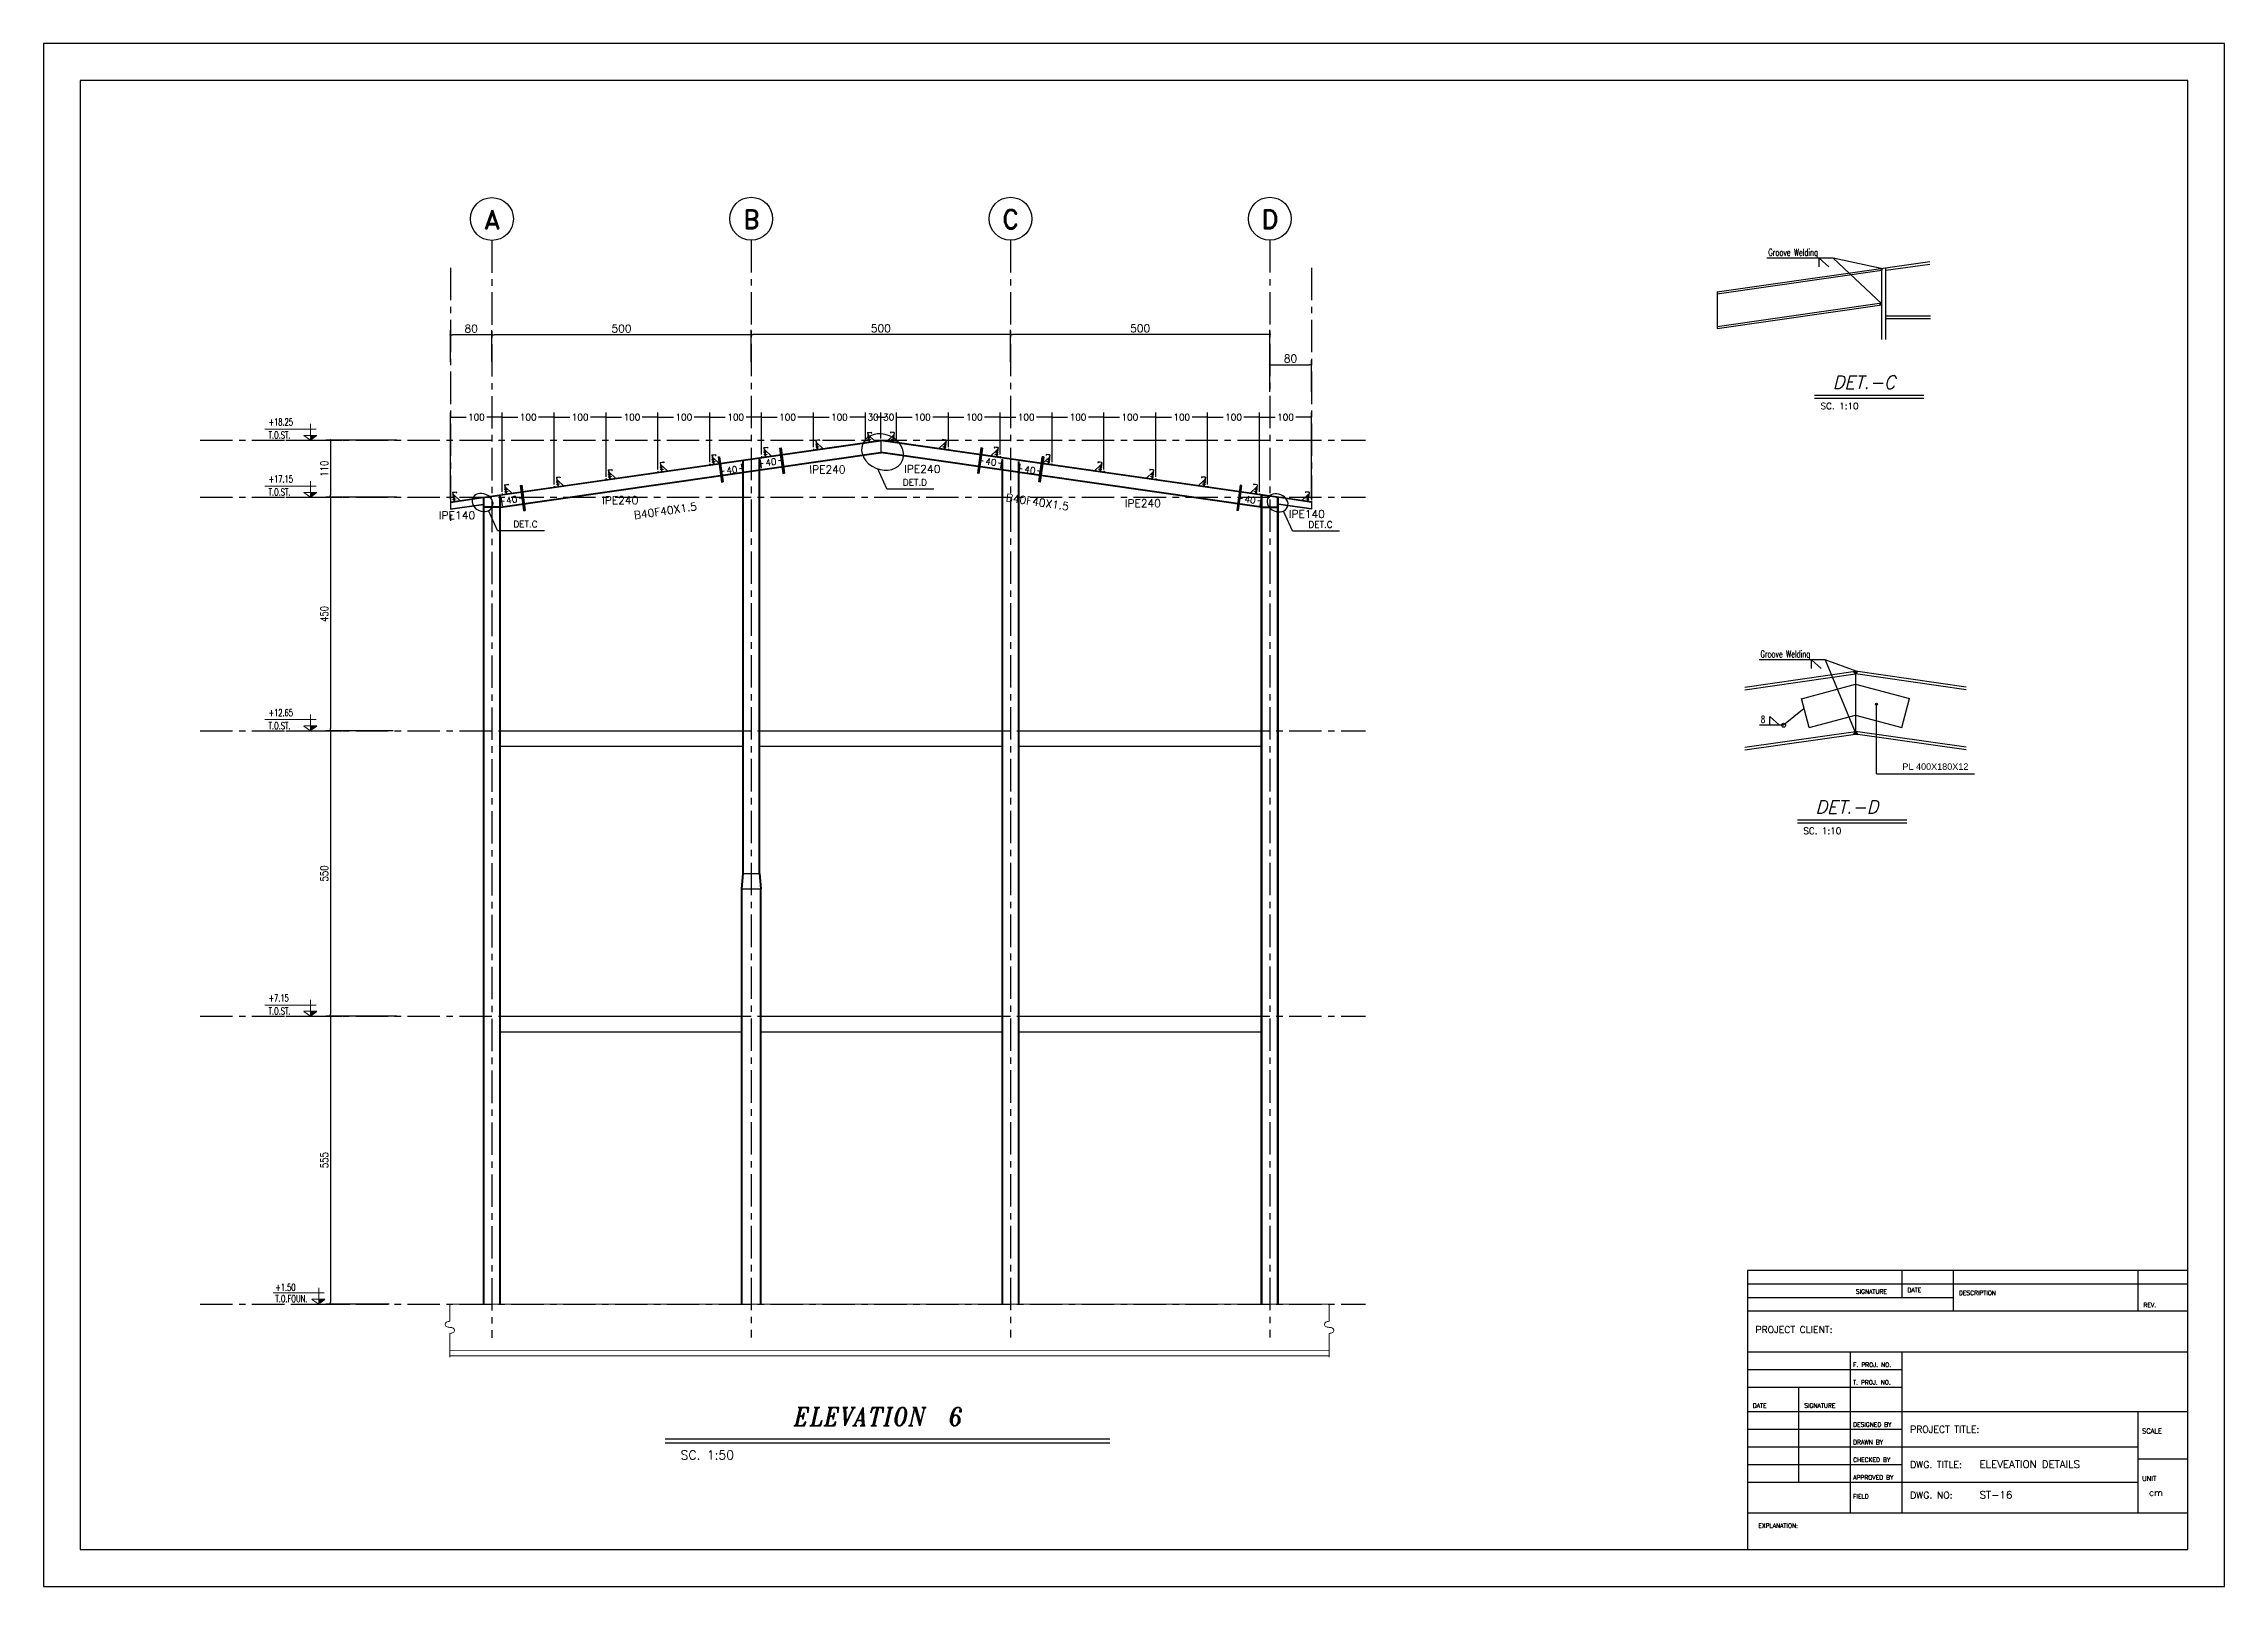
# Model space of a CAD drawing. Header units: inches. Extents: x 460503 to 460688, y 47570 to 48852.
# Drawn here: x 460506 to 460590.1, y 47793.7 to 47853.1 of the extents above; entities that cross this region are included whole.
import ezdxf
from ezdxf.enums import TextEntityAlignment as Align

# ---------------------------------------------------------------- set-up
doc = ezdxf.new("R2010")
doc.units = ezdxf.units.IN
doc.header["$MEASUREMENT"] = 0
for name, pattern in [('CENTER', [2, 1.25, -0.25, 0.25, -0.25]), ('DASHDOTX2', [2, 1, -0.5, 0, -0.5]), ('HIDDEN', [0.375, 0.25, -0.125])]:
    doc.linetypes.add(name, pattern=pattern)
for name, color, linetype in [('1', 1, 'Continuous'), ('1R', 1, 'Continuous'), ('2H', 2, 'HIDDEN'), ('2Y', 2, 'Continuous'), ('3', 3, 'HIDDEN'), ('3G', 3, 'Continuous'), ('4C', 4, 'Continuous'), ('6M', 6, 'Continuous'), ('Ax', 1, 'DASHDOTX2'), ('AXE', 1, 'CENTER'), ('D', 1, 'Continuous'), ('DIM', 8, 'Continuous'), ('E10', 3, 'Continuous'), ('lateral brace', 5, 'Continuous'), ('Layer4', 118, 'Continuous'), ('LEVEL', 3, 'HIDDEN'), ('TIE', 2, 'Continuous'), ('TXT', 3, 'Continuous'), ('wall', 4, 'Continuous')]:
    doc.layers.add(name, color=color, linetype=linetype)
doc.layers.add('2', color=2, linetype='Continuous', lineweight=9)
doc.layers.add('TEXT', color=250, linetype='Continuous', lineweight=30)
doc.styles.add('E100', font='SIMPLEX.shx', dxfattribs={"width": 0.7})
doc.styles.add('ITALICT', font='italict')
doc.styles.add('ROMANC', font='TXT.shx')
doc.styles.add('ROMAND', font='ROMAND.shx')
doc.styles.add('ROMANS', font='ROMANS', dxfattribs={"width": 0.8})
doc.styles.add('ROMANT', font='romant')
doc.styles.get("Standard").update_dxf_attribs({"font": 'arial.ttf'})
doc.dimstyles.new('1-100', dxfattribs={"dimtxt": 0.3, "dimasz": 0.08, "dimexe": 0.18, "dimexo": 0.0625, "dimgap": 0.09, "dimtad": 1, "dimdec": 0, "dimlfac": 100, "dimdsep": 46, "dimtxsty": 'ROMANT', "dimblk": 'DOT', "dimcen": 0.09, "dimclrd": 1, "dimclre": 1, "dimclrt": 3, "dimadec": 0, "dimazin": 0, "dimtfac": 1, "dimtdec": 0, "dimtix": 1, "dimtofl": 0, "dimtmove": 2, "dimatfit": 3, "dimldrblk": 'DOT', "dimfxl": 1, "dimtolj": 1, "dimarcsym": 0})
doc.dimstyles.new('1-50', dxfattribs={"dimscale": 0, "dimtxt": 0.25, "dimasz": 0.18, "dimexe": 0.18, "dimexo": 0.0625, "dimgap": 0.09, "dimtad": 0, "dimdec": 0, "dimlfac": 50, "dimzin": 0, "dimdsep": 46, "dimtxsty": 'ROMANT', "dimblk": 'OBLIQUE', "dimcen": 0.09, "dimclrd": 1, "dimclre": 1, "dimclrt": 2, "dimadec": 0, "dimazin": 0, "dimtfac": 1, "dimtdec": 0, "dimtofl": 0, "dimtmove": 2, "dimatfit": 3, "dimldrblk": 'OBLIQUE', "dimfxl": 0.18, "dimtolj": 1, "dimtzin": 0, "dimarcsym": 0})

msp = doc.modelspace()

# ---------------------------------------------------------------- texts
at = {"layer": '1', "style": 'ROMANS'}
for s, height, p in [('SIGNATURE', 0.167417309, (460575.93403606, 47804.93582545)), ('DATE', 0.167417309, (460577.92211661, 47804.98814336)), ('DESCRIPTION', 0.1674173092, (460579.91019716, 47804.88350755)), ('REV.', 0.167417309, (460587.0254328, 47804.41264636)), ('PROJECT CLIENT:', 0.2615895456, (460572.06251079, 47803.42134394)), ('F. PROJ. NO.', 0.1674173092, (460575.82940024, 47802.11065836)), ('T. PROJ. NO.', 0.1674173092, (460575.82940024, 47801.43052554)), ('DATE', 0.167417309, (460571.95787497, 47800.54112109)), ('SIGNATURE', 0.167417309, (460573.94595552, 47800.54112109)), ('DESIGNED BY', 0.1674173092, (460575.82940024, 47799.80867036)), ('DRAWN BY', 0.167417309, (460575.82940024, 47799.12853754)), ('PROJECT TITLE:', 0.2615895456, (460578.02675243, 47799.57702696)), ('SCALE', 0.188344473, (460586.97311489, 47799.54708082)), ('CHECKED BY', 0.167417309, (460575.82940024, 47798.44840472)), ('DWG. TITLE:', 0.2615895456, (460578.02675243, 47798.21676132)), ('APPROVED BY', 0.1674173092, (460575.82940024, 47797.76827191)), ('UNIT', 0.188344473, (460586.97311489, 47797.715954)), ('FIELD', 0.167417309, (460575.82940024, 47797.03582118)), ('DWG. NO:', 0.261589546, (460578.02675243, 47797.03582118)), ('cm', 0.261589546, (460587.23470443, 47797.140457)), ('EXPLANATION:', 0.1674173092, (460572.17270318, 47795.9070821))]:
    msp.add_text(s, height=height, dxfattribs=at).set_placement(p)
at = {"layer": '2Y', "style": 'ROMANC'}
for s, p in [('DET.D', (460539.17854904, 47836.08180521, 0.00002104)), ('DET.C', (460524.16146185, 47834.47566072, 0.01148818)), ('DET.C', (460554.82146185, 47834.46050705, 0.01148887))]:
    msp.add_text(s, height=0.249999306, dxfattribs=at).set_placement(p)
at = {"layer": '3', "color": 3, "style": 'ROMAND'}
for s, p in [('A', (460523.33772145, 47846.34147615, 0.005)), ('B', (460533.33772145, 47846.35143548, 0.005)), ('C', (460543.33772145, 47846.35143548, 0.005)), ('D', (460553.33772144, 47846.35136882, 0.005))]:
    msp.add_text(s, height=0.7299072, dxfattribs=at).set_placement(p, align=Align.MIDDLE_CENTER)
at = {"layer": '3G', "style": 'ROMANS'}
for p in [(460575.30444317, 47839.15184591, 0.02185374), (460574.63971513, 47822.77596248, 0.02185374)]:
    msp.add_text('SC. 1:10', height=0.25, dxfattribs=at).set_placement(p, align=Align.MIDDLE)
msp.add_text('SC. 1:50', height=0.35, dxfattribs=at).set_placement((460530.61307958, 47798.5432361))
at = {"layer": '4C', "style": 'ITALICT', "width": 0.9}
msp.add_text('ELEVATION  6', height=0.7, dxfattribs=at).set_placement((460534.97608808, 47799.84735736))
at = {"layer": '6M', "style": 'ITALICT'}
for s, p in [('DET.-C', (460575.03707091, 47839.81805691, 0.02185374)), ('DET.-D', (460574.37234286, 47823.44217348, 0.02185374))]:
    msp.add_text(s, height=0.5, dxfattribs=at).set_placement(p)
at = {"layer": 'E10', "color": 3, "style": 'E100'}
for s, p in [('ELEVEATION DETAILS', (460580.70460128, 47798.21676132)), ('ST-16', (460580.70460128, 47797.03582118))]:
    msp.add_text(s, height=0.28865, dxfattribs=at).set_placement(p)
at = {"layer": 'LEVEL', "style": 'ROMANS', "width": 0.7}
for s, p in [('Groove Welding', (460572.55715858, 47844.93423706, 0.03759405)), ('+18.25', (460514.72268757, 47838.40226057)), ('T.O.ST.  ', (460514.72268757, 47837.90101366)), ('+17.15', (460514.72268757, 47836.20226057)), ('T.O.ST.  ', (460514.72268757, 47835.70101366)), ('Groove Welding', (460572.25591425, 47829.45569107)), ('T.O.ST.  ', (460514.72268757, 47826.70101366)), ('+12.65', (460514.72268757, 47827.20226057)), ('8', (460572.27133622, 47826.93541425, 0.02324317)), ('T.O.ST.  ', (460514.72268757, 47815.70101366)), ('+7.15', (460514.72268757, 47816.20226057)), ('+1.50', (460514.98278565, 47805.04356513)), ('T.O.FOUN.', (460514.98278565, 47804.61400778))]:
    msp.add_text(s, height=0.27, dxfattribs=at).set_placement(p)
at = {"layer": 'TEXT', "color": 2, "style": 'ROMANT'}
for s, rotation, p in [('IPE240', 0.0817054825, (460535.57452539, 47836.55198702, -0.00000077)), ('IPE240', 0.0817054825, (460539.23074287, 47836.56951538, 0.00000016)), ('IPE240', 0.0817054825, (460527.58252235, 47835.36675561, 0.00000016)), ('B40F40X1.5', 8.3302011909, (460528.83397434, 47834.78546358, 0.0000212)), ('B40F40X1.5', 351.6697987627, (460543.13822257, 47835.47977797, 0.0000212)), ('IPE240', 0.0817054825, (460547.73694965, 47835.25085536, 0.00000016)), ('IPE140', 0.0817054825, (460521.28791226, 47834.7868177, 0.00000016)), ('IPE140', 0.0817054825, (460554.06209834, 47834.83472989, 0.00000016))]:
    msp.add_text(s, height=0.302224371, rotation=rotation, dxfattribs=at).set_placement(p)
at = {"layer": 'TEXT', "color": 2}
msp.add_text('PL 400X180X12', height=0.25, dxfattribs=at).set_placement((460579.0003753, 47825.25124222), align=Align.MIDDLE)

# ---------------------------------------------------------------- blocks, each defined once
blk = doc.blocks.new('DOT')
at = {"layer": 'DIM', "color": 0, "linetype": 'ByBlock'}
blk.add_line((-0.5, 0), (-1, 0), dxfattribs=at)
at = {"layer": 'DIM', "color": 0, "linetype": 'ByBlock', "const_width": 0.5}
blk.add_lwpolyline([(-0.25, 0, 1), (0.25, 0, 1)], format="xyb", close=True, dxfattribs=at)
blk = doc.blocks.new('*D424')
at = {"layer": 'D', "color": 1, "lineweight": -2, "transparency": 16777216}
for p, q in [((460519.665, 47815.635), (460516.927, 47815.635)), ((460517.107, 47815.555), (460517.107, 47804.615)), ((460519.367, 47804.535), (460516.927, 47804.535))]:
    blk.add_line(p, q, dxfattribs=at)
at = {"layer": 'Defpoints', "color": 0, "transparency": 16777216}
for p in [(460519.727, 47815.635), (460517.107, 47804.535), (460519.429, 47804.535)]:
    blk.add_point(p, dxfattribs=at)
at = {"layer": 'D', "color": 1, "lineweight": -2, "transparency": 16777216, "xscale": 0.08, "yscale": 0.08, "zscale": 0.08}
for p, rotation in [((460517.107, 47815.635), 90), ((460517.107, 47804.535), 270)]:
    blk.add_blockref('DOT', p, dxfattribs=dict(at, rotation=rotation))
at = {"layer": 'D', "color": 2, "transparency": 16777216, "insert": (460516.867, 47810.085), "char_height": 0.3, "attachment_point": 5, "rotation": 90, "style": 'ROMANS'}
blk.add_mtext('\\A1;555', dxfattribs=at)
blk = doc.blocks.new('_Dot')
at = {"layer": 'DIM', "color": 0, "lineweight": -2}
blk.add_line((-0.5, 0), (-1, 0), dxfattribs=at)
at = {"layer": 'DIM', "color": 0, "const_width": 0.5}
blk.add_lwpolyline([(-0.25, 0, 1), (0.25, 0, 1)], format="xyb", close=True, dxfattribs=at)
blk = doc.blocks.new('*D425')
at = {"layer": 'D', "color": 1, "lineweight": -2, "transparency": 16777216}
for p, q in [((460519.525, 47826.635), (460516.927, 47826.635)), ((460517.107, 47826.555), (460517.107, 47815.715)), ((460519.367, 47815.635), (460516.927, 47815.635))]:
    blk.add_line(p, q, dxfattribs=at)
at = {"layer": 'Defpoints', "color": 0, "transparency": 16777216}
for p in [(460519.588, 47826.635), (460517.107, 47815.635), (460519.429, 47815.635)]:
    blk.add_point(p, dxfattribs=at)
at = {"layer": 'D', "color": 1, "lineweight": -2, "transparency": 16777216, "xscale": 0.08, "yscale": 0.08, "zscale": 0.08}
for p, rotation in [((460517.107, 47826.635), 90), ((460517.107, 47815.635), 270)]:
    blk.add_blockref('DOT', p, dxfattribs=dict(at, rotation=rotation))
at = {"layer": 'D', "color": 2, "transparency": 16777216, "insert": (460516.867, 47821.135), "char_height": 0.3, "attachment_point": 5, "rotation": 90, "style": 'ROMANS'}
blk.add_mtext('\\A1;550', dxfattribs=at)
blk = doc.blocks.new('*D426')
at = {"layer": 'D', "color": 1, "lineweight": -2, "transparency": 16777216}
for p, q in [((460519.665, 47835.635), (460516.927, 47835.635)), ((460517.107, 47835.555), (460517.107, 47826.715)), ((460519.367, 47826.635), (460516.927, 47826.635))]:
    blk.add_line(p, q, dxfattribs=at)
at = {"layer": 'Defpoints', "color": 0, "transparency": 16777216}
for p in [(460519.727, 47835.635), (460517.107, 47826.635), (460519.429, 47826.635)]:
    blk.add_point(p, dxfattribs=at)
at = {"layer": 'D', "color": 1, "lineweight": -2, "transparency": 16777216, "xscale": 0.08, "yscale": 0.08, "zscale": 0.08}
for p, rotation in [((460517.107, 47835.635), 90), ((460517.107, 47826.635), 270)]:
    blk.add_blockref('DOT', p, dxfattribs=dict(at, rotation=rotation))
at = {"layer": 'D', "color": 2, "transparency": 16777216, "insert": (460516.867, 47831.135), "char_height": 0.3, "attachment_point": 5, "rotation": 90, "style": 'ROMANS'}
blk.add_mtext('\\A1;450', dxfattribs=at)
blk = doc.blocks.new('*D427')
at = {"layer": 'Defpoints', "color": 0, "transparency": 16777216}
for p in [(460543.335, 47841.906), (460543.335, 47840.791), (460553.335, 47840.791)]:
    blk.add_point(p, dxfattribs=at)
at = {"layer": 'wall', "color": 1, "lineweight": -2, "transparency": 16777216}
for p, q in [((460543.335, 47840.853), (460543.335, 47842.086)), ((460553.335, 47840.853), (460553.335, 47842.086)), ((460553.255, 47841.906), (460543.415, 47841.906))]:
    blk.add_line(p, q, dxfattribs=at)
at = {"layer": 'wall', "color": 1, "lineweight": -2, "transparency": 16777216, "xscale": 0.08, "yscale": 0.08, "zscale": 0.08, "rotation": 180}
blk.add_blockref('DOT', (460543.335, 47841.906), dxfattribs=at)
at = {"layer": 'wall', "color": 1, "lineweight": -2, "transparency": 16777216, "xscale": 0.08, "yscale": 0.08, "zscale": 0.08}
blk.add_blockref('DOT', (460553.335, 47841.906), dxfattribs=at)
at = {"layer": 'wall', "color": 3, "transparency": 16777216, "insert": (460548.335, 47842.146), "char_height": 0.3, "attachment_point": 5, "style": 'ROMANT'}
blk.add_mtext('\\A1;500', dxfattribs=at)
blk = doc.blocks.new('*D428')
at = {"layer": 'Defpoints', "color": 0, "transparency": 16777216}
for p in [(460533.335, 47841.906), (460533.335, 47840.791), (460543.335, 47840.791)]:
    blk.add_point(p, dxfattribs=at)
at = {"layer": 'wall', "color": 1, "lineweight": -2, "transparency": 16777216}
for p, q in [((460533.335, 47840.853), (460533.335, 47842.086)), ((460543.335, 47840.853), (460543.335, 47842.086)), ((460543.255, 47841.906), (460533.415, 47841.906))]:
    blk.add_line(p, q, dxfattribs=at)
at = {"layer": 'wall', "color": 1, "lineweight": -2, "transparency": 16777216, "xscale": 0.08, "yscale": 0.08, "zscale": 0.08}
for p, rotation in [((460533.335, 47841.906), 180.0000000080041), ((460543.335, 47841.906), 8.004077400869392e-09)]:
    blk.add_blockref('DOT', p, dxfattribs=dict(at, rotation=rotation))
at = {"layer": 'wall', "color": 3, "transparency": 16777216, "insert": (460538.335, 47842.146), "char_height": 0.3, "attachment_point": 5, "rotation": 0, "style": 'ROMANT'}
blk.add_mtext('\\A1;500', dxfattribs=at)
blk = doc.blocks.new('*D429')
at = {"layer": 'Defpoints', "color": 0, "transparency": 16777216}
for p in [(460523.335, 47841.896), (460523.335, 47840.791), (460533.335, 47840.791)]:
    blk.add_point(p, dxfattribs=at)
at = {"layer": 'wall', "color": 1, "lineweight": -2, "transparency": 16777216}
for p, q in [((460523.335, 47840.853), (460523.335, 47842.076)), ((460533.335, 47840.853), (460533.335, 47842.076)), ((460533.255, 47841.896), (460523.415, 47841.896))]:
    blk.add_line(p, q, dxfattribs=at)
at = {"layer": 'wall', "color": 1, "lineweight": -2, "transparency": 16777216, "xscale": 0.08, "yscale": 0.08, "zscale": 0.08, "rotation": 180}
blk.add_blockref('DOT', (460523.335, 47841.896), dxfattribs=at)
at = {"layer": 'wall', "color": 1, "lineweight": -2, "transparency": 16777216, "xscale": 0.08, "yscale": 0.08, "zscale": 0.08}
blk.add_blockref('DOT', (460533.335, 47841.896), dxfattribs=at)
at = {"layer": 'wall', "color": 3, "transparency": 16777216, "insert": (460528.335, 47842.136), "char_height": 0.3, "attachment_point": 5, "style": 'ROMANT'}
blk.add_mtext('\\A1;500', dxfattribs=at)
blk = doc.blocks.new('ss')
at = {"layer": '2'}
for p, q in [((0, 0.137), (0, 0.514)), ((0, -0.137), (0, -0.674))]:
    blk.add_line(p, q, dxfattribs=at)
for points in [[(0, 0, -0.064661), (-0.043, 0.006, -0.077521), (-0.076, 0.02, -0.107173), (-0.1, 0.044, -0.145), (-0.107, 0.069, -0.145), (-0.1, 0.093, -0.107173), (-0.076, 0.117, -0.077521), (-0.043, 0.131, -0.064661), (0, 0.137, -0.064661)], [(0, -0.137, 0.064661), (0.043, -0.131, 0.077521), (0.076, -0.117, 0.107173), (0.1, -0.093, 0.145), (0.107, -0.069, 0.145), (0.1, -0.044, 0.107173), (0.076, -0.02, 0.077521), (0.043, -0.006, 0.064661), (0, 0, 0.064661)]]:
    blk.add_lwpolyline(points, format="xyb", dxfattribs=at)
blk = doc.blocks.new('TIE')
at = {"layer": 'TIE'}
for p, q in [((-8.4, 1.1), (-8.1, -1.2)), ((-8.4, 1.1), (-8.2, 1.1)), ((-8.2, 1.1), (-7.9, -0.9)), ((-7.9, -0.9), (-0.5, 0.2)), ((-3.5, 20), (4.4, 21.2)), ((-3.5, 20), (-0.5, 0.2)), ((-3.1, 19.7), (4.2, 20.8)), ((-3.1, 19.7), (-0.2, 0)), ((-1.6, 14.9), (-2.4, 14.8)), ((-1.6, 14.9), (-2.4, 14.8)), ((12.4, 1.9), (-1.6, 14.9)), ((-1.6, 14.9), (0.6, 0.1)), ((-0.2, 0), (12.4, 1.9)), ((4.2, 20.8), (4.5, 18.9)), ((4.4, 21.2), (4.8, 18.9)), ((4.5, 18.9), (4.8, 18.9)), ((-8.1, -1.2), (-0.2, 0))]:
    blk.add_line(p, q, dxfattribs=at)
blk = doc.blocks.new('*D432')
at = {"layer": 'Defpoints', "color": 0, "transparency": 16777216}
for p in [(460521.735, 47841.896), (460521.735, 47840.791), (460523.335, 47840.791)]:
    blk.add_point(p, dxfattribs=at)
at = {"layer": 'wall', "color": 1, "lineweight": -2, "transparency": 16777216}
for p, q in [((460521.735, 47840.853), (460521.735, 47842.076)), ((460523.335, 47840.853), (460523.335, 47842.076)), ((460523.255, 47841.896), (460521.815, 47841.896))]:
    blk.add_line(p, q, dxfattribs=at)
at = {"layer": 'wall', "color": 1, "lineweight": -2, "transparency": 16777216, "xscale": 0.08, "yscale": 0.08, "zscale": 0.08, "rotation": 180}
blk.add_blockref('DOT', (460521.735, 47841.896), dxfattribs=at)
at = {"layer": 'wall', "color": 1, "lineweight": -2, "transparency": 16777216, "xscale": 0.08, "yscale": 0.08, "zscale": 0.08}
blk.add_blockref('DOT', (460523.335, 47841.896), dxfattribs=at)
at = {"layer": 'wall', "color": 3, "transparency": 16777216, "insert": (460522.535, 47842.136), "char_height": 0.3, "attachment_point": 5, "style": 'ROMANT'}
blk.add_mtext('\\A1;80', dxfattribs=at)
blk = doc.blocks.new('*D430')
at = {"layer": 'Defpoints', "color": 0, "transparency": 16777216}
for p in [(460554.935, 47840.741), (460553.335, 47839.635), (460554.935, 47839.635)]:
    blk.add_point(p, dxfattribs=at)
at = {"layer": 'wall', "color": 1, "lineweight": -2, "transparency": 16777216}
for p, q in [((460553.335, 47839.697), (460553.335, 47840.921)), ((460553.415, 47840.741), (460554.855, 47840.741)), ((460554.935, 47839.697), (460554.935, 47840.921))]:
    blk.add_line(p, q, dxfattribs=at)
at = {"layer": 'wall', "color": 1, "lineweight": -2, "transparency": 16777216, "xscale": 0.08, "yscale": 0.08, "zscale": 0.08, "rotation": 180}
blk.add_blockref('DOT', (460553.335, 47840.741), dxfattribs=at)
at = {"layer": 'wall', "color": 1, "lineweight": -2, "transparency": 16777216, "xscale": 0.08, "yscale": 0.08, "zscale": 0.08}
blk.add_blockref('DOT', (460554.935, 47840.741), dxfattribs=at)
at = {"layer": 'wall', "color": 3, "transparency": 16777216, "insert": (460554.135, 47840.981), "char_height": 0.3, "attachment_point": 5, "style": 'ROMANT'}
blk.add_mtext('\\A1;80', dxfattribs=at)
blk = doc.blocks.new('*D431')
at = {"layer": 'D', "color": 1, "lineweight": -2, "transparency": 16777216}
for p, q in [((460519.665, 47837.835), (460516.927, 47837.835)), ((460517.107, 47837.755), (460517.107, 47835.715)), ((460519.367, 47835.635), (460516.927, 47835.635))]:
    blk.add_line(p, q, dxfattribs=at)
at = {"layer": 'Defpoints', "color": 0, "transparency": 16777216}
for p in [(460519.727, 47837.835), (460517.107, 47835.635), (460519.429, 47835.635)]:
    blk.add_point(p, dxfattribs=at)
at = {"layer": 'D', "color": 1, "lineweight": -2, "transparency": 16777216, "xscale": 0.08, "yscale": 0.08, "zscale": 0.08}
for p, rotation in [((460517.107, 47837.835), 90), ((460517.107, 47835.635), 270)]:
    blk.add_blockref('DOT', p, dxfattribs=dict(at, rotation=rotation))
at = {"layer": 'D', "color": 2, "transparency": 16777216, "insert": (460516.867, 47836.735), "char_height": 0.3, "attachment_point": 5, "rotation": 90, "style": 'ROMANS'}
blk.add_mtext('\\A1;110', dxfattribs=at)
blk = doc.blocks.new('*D605')
at = {"color": 1, "lineweight": -2, "transparency": 16777216}
for p, q in [((460537.735, 47838.722), (460537.555, 47838.722)), ((460537.735, 47837.852), (460537.735, 47838.902)), ((460538.335, 47837.897), (460538.335, 47838.902)), ((460538.335, 47838.722), (460538.515, 47838.722))]:
    blk.add_line(p, q, dxfattribs=at)
at = {"layer": 'Defpoints', "color": 0, "transparency": 16777216}
for p in [(460537.735, 47838.722), (460537.735, 47837.79), (460538.335, 47837.835)]:
    blk.add_point(p, dxfattribs=at)
at = {"color": 2, "transparency": 16777216, "insert": (460538.035, 47838.722), "char_height": 0.25, "attachment_point": 5, "style": 'ROMANT'}
blk.add_mtext('\\A1;30', dxfattribs=at)
blk = doc.blocks.new('_OBLIQUE')
blk = doc.blocks.new('*D606')
at = {"color": 1, "lineweight": -2, "transparency": 16777216}
for p, q in [((460535.735, 47837.565), (460535.735, 47838.902)), ((460535.735, 47838.722), (460536.335, 47838.722)), ((460537.735, 47838.722), (460537.134, 47838.722)), ((460537.735, 47837.852), (460537.735, 47838.902))]:
    blk.add_line(p, q, dxfattribs=at)
at = {"layer": 'Defpoints', "color": 0, "transparency": 16777216}
for p in [(460535.735, 47838.722), (460537.735, 47837.79), (460535.735, 47837.503)]:
    blk.add_point(p, dxfattribs=at)
at = {"color": 2, "transparency": 16777216, "insert": (460536.735, 47838.722), "char_height": 0.25, "attachment_point": 5, "style": 'ROMANT'}
blk.add_mtext('\\A1;100', dxfattribs=at)
blk = doc.blocks.new('*D607')
at = {"color": 1, "lineweight": -2, "transparency": 16777216}
for p, q in [((460533.735, 47837.278), (460533.735, 47838.902)), ((460533.735, 47838.722), (460534.335, 47838.722)), ((460535.735, 47838.722), (460535.134, 47838.722)), ((460535.735, 47837.565), (460535.735, 47838.902))]:
    blk.add_line(p, q, dxfattribs=at)
at = {"layer": 'Defpoints', "color": 0, "transparency": 16777216}
for p in [(460533.735, 47838.722), (460533.735, 47837.215), (460535.735, 47837.503)]:
    blk.add_point(p, dxfattribs=at)
at = {"color": 2, "transparency": 16777216, "insert": (460534.735, 47838.722), "char_height": 0.25, "attachment_point": 5, "style": 'ROMANT'}
blk.add_mtext('\\A1;100', dxfattribs=at)
blk = doc.blocks.new('*D608')
at = {"color": 1, "lineweight": -2, "transparency": 16777216}
for p, q in [((460531.735, 47836.991), (460531.735, 47838.902)), ((460531.735, 47838.722), (460532.335, 47838.722)), ((460533.735, 47838.722), (460533.134, 47838.722)), ((460533.735, 47837.278), (460533.735, 47838.902))]:
    blk.add_line(p, q, dxfattribs=at)
at = {"layer": 'Defpoints', "color": 0, "transparency": 16777216}
for p in [(460531.735, 47838.722), (460531.735, 47836.928), (460533.735, 47837.215)]:
    blk.add_point(p, dxfattribs=at)
at = {"color": 2, "transparency": 16777216, "insert": (460532.735, 47838.722), "char_height": 0.25, "attachment_point": 5, "style": 'ROMANT'}
blk.add_mtext('\\A1;100', dxfattribs=at)
blk = doc.blocks.new('*D609')
at = {"color": 1, "lineweight": -2, "transparency": 16777216}
for p, q in [((460529.735, 47836.704), (460529.735, 47838.902)), ((460529.735, 47838.722), (460530.335, 47838.722)), ((460531.735, 47838.722), (460531.134, 47838.722)), ((460531.735, 47836.991), (460531.735, 47838.902))]:
    blk.add_line(p, q, dxfattribs=at)
at = {"layer": 'Defpoints', "color": 0, "transparency": 16777216}
for p in [(460529.735, 47838.722), (460531.735, 47836.928), (460529.735, 47836.641)]:
    blk.add_point(p, dxfattribs=at)
at = {"color": 2, "transparency": 16777216, "insert": (460530.735, 47838.722), "char_height": 0.25, "attachment_point": 5, "style": 'ROMANT'}
blk.add_mtext('\\A1;100', dxfattribs=at)
blk = doc.blocks.new('*D610')
at = {"color": 1, "lineweight": -2, "transparency": 16777216}
for p, q in [((460527.735, 47836.417), (460527.735, 47838.902)), ((460527.735, 47838.722), (460528.335, 47838.722)), ((460529.735, 47838.722), (460529.134, 47838.722)), ((460529.735, 47836.704), (460529.735, 47838.902))]:
    blk.add_line(p, q, dxfattribs=at)
at = {"layer": 'Defpoints', "color": 0, "transparency": 16777216}
for p in [(460527.735, 47838.722), (460527.735, 47836.354), (460529.735, 47836.641)]:
    blk.add_point(p, dxfattribs=at)
at = {"color": 2, "transparency": 16777216, "insert": (460528.735, 47838.722), "char_height": 0.25, "attachment_point": 5, "style": 'ROMANT'}
blk.add_mtext('\\A1;100', dxfattribs=at)
blk = doc.blocks.new('*D611')
at = {"color": 1, "lineweight": -2, "transparency": 16777216}
for p, q in [((460525.735, 47836.13), (460525.735, 47838.902)), ((460525.735, 47838.722), (460526.335, 47838.722)), ((460527.735, 47838.722), (460527.134, 47838.722)), ((460527.735, 47836.417), (460527.735, 47838.902))]:
    blk.add_line(p, q, dxfattribs=at)
at = {"layer": 'Defpoints', "color": 0, "transparency": 16777216}
for p in [(460525.735, 47838.722), (460527.735, 47836.354), (460525.735, 47836.067)]:
    blk.add_point(p, dxfattribs=at)
at = {"color": 2, "transparency": 16777216, "insert": (460526.735, 47838.722), "char_height": 0.25, "attachment_point": 5, "style": 'ROMANT'}
blk.add_mtext('\\A1;100', dxfattribs=at)
blk = doc.blocks.new('*D612')
at = {"color": 1, "lineweight": -2, "transparency": 16777216}
for p, q in [((460523.735, 47835.843), (460523.735, 47838.902)), ((460523.735, 47838.722), (460524.335, 47838.722)), ((460525.735, 47838.722), (460525.134, 47838.722)), ((460525.735, 47836.13), (460525.735, 47838.902))]:
    blk.add_line(p, q, dxfattribs=at)
at = {"layer": 'Defpoints', "color": 0, "transparency": 16777216}
for p in [(460523.735, 47838.722), (460523.735, 47835.78), (460525.735, 47836.067)]:
    blk.add_point(p, dxfattribs=at)
at = {"color": 2, "transparency": 16777216, "insert": (460524.735, 47838.722), "char_height": 0.25, "attachment_point": 5, "style": 'ROMANT'}
blk.add_mtext('\\A1;100', dxfattribs=at)
blk = doc.blocks.new('*D613')
at = {"color": 1, "lineweight": -2, "transparency": 16777216}
for p, q in [((460521.735, 47835.556), (460521.735, 47838.902)), ((460521.735, 47838.722), (460522.336, 47838.722)), ((460523.735, 47838.722), (460523.135, 47838.722)), ((460523.735, 47835.843), (460523.735, 47838.902))]:
    blk.add_line(p, q, dxfattribs=at)
at = {"layer": 'Defpoints', "color": 0, "transparency": 16777216}
for p in [(460521.735, 47838.722), (460521.735, 47835.493, 0.005), (460523.735, 47835.78)]:
    blk.add_point(p, dxfattribs=at)
at = {"color": 2, "transparency": 16777216, "insert": (460522.735, 47838.722), "char_height": 0.25, "attachment_point": 5, "style": 'ROMANT'}
blk.add_mtext('\\A1;100', dxfattribs=at)
blk = doc.blocks.new('*D596')
at = {"color": 1, "lineweight": -2, "transparency": 16777216}
for p, q in [((460538.335, 47838.722), (460538.155, 47838.722)), ((460538.335, 47837.897), (460538.335, 47838.902)), ((460538.936, 47837.852), (460538.936, 47838.902)), ((460538.936, 47838.722), (460539.116, 47838.722))]:
    blk.add_line(p, q, dxfattribs=at)
at = {"layer": 'Defpoints', "color": 0, "transparency": 16777216}
for p in [(460538.936, 47838.722), (460538.335, 47837.835), (460538.936, 47837.79)]:
    blk.add_point(p, dxfattribs=at)
at = {"color": 2, "transparency": 16777216, "insert": (460538.636, 47838.722), "char_height": 0.25, "attachment_point": 5, "rotation": 0, "style": 'ROMANT'}
blk.add_mtext('\\A1;30', dxfattribs=at)
blk = doc.blocks.new('*D597')
at = {"color": 1, "lineweight": -2, "transparency": 16777216}
for p, q in [((460538.936, 47837.852), (460538.936, 47838.902)), ((460538.936, 47838.722), (460539.536, 47838.722)), ((460540.936, 47838.722), (460540.335, 47838.722)), ((460540.936, 47837.565), (460540.936, 47838.902))]:
    blk.add_line(p, q, dxfattribs=at)
at = {"layer": 'Defpoints', "color": 0, "transparency": 16777216}
for p in [(460540.936, 47838.722), (460538.936, 47837.79), (460540.936, 47837.503)]:
    blk.add_point(p, dxfattribs=at)
at = {"color": 2, "transparency": 16777216, "insert": (460539.936, 47838.722), "char_height": 0.25, "attachment_point": 5, "rotation": 0, "style": 'ROMANT'}
blk.add_mtext('\\A1;100', dxfattribs=at)
blk = doc.blocks.new('*D598')
at = {"color": 1, "lineweight": -2, "transparency": 16777216}
for p, q in [((460540.936, 47837.565), (460540.936, 47838.902)), ((460540.936, 47838.722), (460541.536, 47838.722)), ((460542.936, 47838.722), (460542.335, 47838.722)), ((460542.936, 47837.278), (460542.936, 47838.902))]:
    blk.add_line(p, q, dxfattribs=at)
at = {"layer": 'Defpoints', "color": 0, "transparency": 16777216}
for p in [(460542.936, 47838.722), (460540.936, 47837.503), (460542.936, 47837.215)]:
    blk.add_point(p, dxfattribs=at)
at = {"color": 2, "transparency": 16777216, "insert": (460541.936, 47838.722), "char_height": 0.25, "attachment_point": 5, "rotation": 0, "style": 'ROMANT'}
blk.add_mtext('\\A1;100', dxfattribs=at)
blk = doc.blocks.new('*D599')
at = {"color": 1, "lineweight": -2, "transparency": 16777216}
for p, q in [((460542.936, 47837.278), (460542.936, 47838.902)), ((460542.936, 47838.722), (460543.536, 47838.722)), ((460544.936, 47838.722), (460544.335, 47838.722)), ((460544.936, 47836.991), (460544.936, 47838.902))]:
    blk.add_line(p, q, dxfattribs=at)
at = {"layer": 'Defpoints', "color": 0, "transparency": 16777216}
for p in [(460544.936, 47838.722), (460542.936, 47837.215), (460544.936, 47836.928)]:
    blk.add_point(p, dxfattribs=at)
at = {"color": 2, "transparency": 16777216, "insert": (460543.936, 47838.722), "char_height": 0.25, "attachment_point": 5, "rotation": 0, "style": 'ROMANT'}
blk.add_mtext('\\A1;100', dxfattribs=at)
blk = doc.blocks.new('*D600')
at = {"color": 1, "lineweight": -2, "transparency": 16777216}
for p, q in [((460544.936, 47836.991), (460544.936, 47838.902)), ((460544.936, 47838.722), (460545.536, 47838.722)), ((460546.936, 47838.722), (460546.335, 47838.722)), ((460546.936, 47836.704), (460546.936, 47838.902))]:
    blk.add_line(p, q, dxfattribs=at)
at = {"layer": 'Defpoints', "color": 0, "transparency": 16777216}
for p in [(460546.936, 47838.722), (460544.936, 47836.928), (460546.936, 47836.641)]:
    blk.add_point(p, dxfattribs=at)
at = {"color": 2, "transparency": 16777216, "insert": (460545.936, 47838.722), "char_height": 0.25, "attachment_point": 5, "rotation": 0, "style": 'ROMANT'}
blk.add_mtext('\\A1;100', dxfattribs=at)
blk = doc.blocks.new('*D601')
at = {"color": 1, "lineweight": -2, "transparency": 16777216}
for p, q in [((460546.936, 47836.704), (460546.936, 47838.902)), ((460546.936, 47838.722), (460547.536, 47838.722)), ((460548.936, 47838.722), (460548.335, 47838.722)), ((460548.936, 47836.417), (460548.936, 47838.902))]:
    blk.add_line(p, q, dxfattribs=at)
at = {"layer": 'Defpoints', "color": 0, "transparency": 16777216}
for p in [(460548.936, 47838.722), (460546.936, 47836.641), (460548.936, 47836.354)]:
    blk.add_point(p, dxfattribs=at)
at = {"color": 2, "transparency": 16777216, "insert": (460547.936, 47838.722), "char_height": 0.25, "attachment_point": 5, "rotation": 0, "style": 'ROMANT'}
blk.add_mtext('\\A1;100', dxfattribs=at)
blk = doc.blocks.new('*D602')
at = {"color": 1, "lineweight": -2, "transparency": 16777216}
for p, q in [((460548.936, 47836.417), (460548.936, 47838.902)), ((460548.936, 47838.722), (460549.536, 47838.722)), ((460550.936, 47838.722), (460550.335, 47838.722)), ((460550.936, 47836.13), (460550.936, 47838.902))]:
    blk.add_line(p, q, dxfattribs=at)
at = {"layer": 'Defpoints', "color": 0, "transparency": 16777216}
for p in [(460550.936, 47838.722), (460548.936, 47836.354), (460550.936, 47836.067)]:
    blk.add_point(p, dxfattribs=at)
at = {"color": 2, "transparency": 16777216, "insert": (460549.936, 47838.722), "char_height": 0.25, "attachment_point": 5, "rotation": 0, "style": 'ROMANT'}
blk.add_mtext('\\A1;100', dxfattribs=at)
blk = doc.blocks.new('*D603')
at = {"color": 1, "lineweight": -2, "transparency": 16777216}
for p, q in [((460550.936, 47836.13), (460550.936, 47838.902)), ((460550.936, 47838.722), (460551.536, 47838.722)), ((460552.936, 47838.722), (460552.335, 47838.722)), ((460552.936, 47835.843), (460552.936, 47838.902))]:
    blk.add_line(p, q, dxfattribs=at)
at = {"layer": 'Defpoints', "color": 0, "transparency": 16777216}
for p in [(460552.936, 47838.722), (460550.936, 47836.067), (460552.936, 47835.78)]:
    blk.add_point(p, dxfattribs=at)
at = {"color": 2, "transparency": 16777216, "insert": (460551.936, 47838.722), "char_height": 0.25, "attachment_point": 5, "rotation": 0, "style": 'ROMANT'}
blk.add_mtext('\\A1;100', dxfattribs=at)
blk = doc.blocks.new('*D604')
at = {"color": 1, "lineweight": -2, "transparency": 16777216}
for p, q in [((460552.936, 47835.843), (460552.936, 47838.902)), ((460552.936, 47838.722), (460553.536, 47838.722)), ((460554.935, 47838.722), (460554.335, 47838.722)), ((460554.935, 47835.556), (460554.935, 47838.902))]:
    blk.add_line(p, q, dxfattribs=at)
at = {"layer": 'Defpoints', "color": 0, "transparency": 16777216}
for p in [(460554.935, 47838.722), (460552.936, 47835.78), (460554.935, 47835.493, 0.005)]:
    blk.add_point(p, dxfattribs=at)
at = {"color": 2, "transparency": 16777216, "insert": (460553.936, 47838.722), "char_height": 0.25, "attachment_point": 5, "rotation": 0, "style": 'ROMANT'}
blk.add_mtext('\\A1;100', dxfattribs=at)
blk = doc.blocks.new('*D634')
at = {"color": 1, "lineweight": -2, "transparency": 16777216}
for p, q in [((460523.674, 47835.647), (460523.723, 47835.304)), ((460523.698, 47835.482), (460523.8, 47835.497)), ((460524.493, 47835.596), (460524.391, 47835.581)), ((460524.469, 47835.761), (460524.518, 47835.418))]:
    blk.add_line(p, q, dxfattribs=at)
at = {"layer": 'Defpoints', "color": 0, "transparency": 16777216}
for p in [(460523.665, 47835.709, 0.005), (460524.46, 47835.823, 0.005), (460524.493, 47835.596)]:
    blk.add_point(p, dxfattribs=at)
at = {"color": 2, "transparency": 16777216, "insert": (460524.095, 47835.539), "char_height": 0.25, "attachment_point": 5, "rotation": 8.16673, "style": 'ROMANT'}
blk.add_mtext('\\A1;40', dxfattribs=at)
blk = doc.blocks.new('*D635')
at = {"color": 1, "lineweight": -2, "transparency": 16777216}
for p, q in [((460532.996, 47836.667), (460532.959, 47836.924)), ((460532.202, 47836.553), (460532.165, 47836.81)), ((460532.19, 47836.632), (460532.292, 47836.647)), ((460532.985, 47836.746), (460532.883, 47836.732))]:
    blk.add_line(p, q, dxfattribs=at)
at = {"layer": 'Defpoints', "color": 0, "transparency": 16777216}
for p in [(460532.19, 47836.632), (460532.211, 47836.491, 0.002), (460533.005, 47836.605, 0.002)]:
    blk.add_point(p, dxfattribs=at)
at = {"color": 2, "transparency": 16777216, "insert": (460532.588, 47836.689), "char_height": 0.25, "attachment_point": 5, "rotation": 8.16673, "style": 'ROMANT'}
blk.add_mtext('\\A1;40', dxfattribs=at)
blk = doc.blocks.new('*D636')
at = {"color": 1, "lineweight": -2, "transparency": 16777216}
for p, q in [((460533.674, 47837.082), (460533.721, 47836.758)), ((460533.695, 47836.936), (460533.797, 47836.95)), ((460534.49, 47837.05), (460534.388, 47837.035)), ((460534.469, 47837.196), (460534.515, 47836.872))]:
    blk.add_line(p, q, dxfattribs=at)
at = {"layer": 'Defpoints', "color": 0, "transparency": 16777216}
for p in [(460533.665, 47837.144, 0.002), (460534.46, 47837.258, 0.001), (460534.49, 47837.05)]:
    blk.add_point(p, dxfattribs=at)
at = {"color": 2, "transparency": 16777216, "insert": (460534.093, 47836.993), "char_height": 0.25, "attachment_point": 5, "rotation": 8.16673, "style": 'ROMANT'}
blk.add_mtext('\\A1;40', dxfattribs=at)
blk = doc.blocks.new('*D631')
at = {"color": 1, "lineweight": -2, "transparency": 16777216}
for p, q in [((460552.202, 47835.761), (460552.153, 47835.418)), ((460552.178, 47835.596), (460552.28, 47835.581)), ((460552.973, 47835.482), (460552.871, 47835.497)), ((460552.996, 47835.647), (460552.947, 47835.304))]:
    blk.add_line(p, q, dxfattribs=at)
at = {"layer": 'Defpoints', "color": 0, "transparency": 16777216}
for p in [(460552.178, 47835.596), (460552.211, 47835.823, 0.005), (460553.005, 47835.709, 0.005)]:
    blk.add_point(p, dxfattribs=at)
at = {"color": 2, "transparency": 16777216, "insert": (460552.575, 47835.539), "char_height": 0.25, "attachment_point": 5, "rotation": 351.83327, "style": 'ROMANT'}
blk.add_mtext('\\A1;40', dxfattribs=at)
blk = doc.blocks.new('*D632')
at = {"color": 1, "lineweight": -2, "transparency": 16777216}
for p, q in [((460543.674, 47836.667), (460543.711, 47836.924)), ((460543.686, 47836.746), (460543.788, 47836.732)), ((460544.48, 47836.632), (460544.378, 47836.647)), ((460544.469, 47836.553), (460544.506, 47836.81))]:
    blk.add_line(p, q, dxfattribs=at)
at = {"layer": 'Defpoints', "color": 0, "transparency": 16777216}
for p in [(460543.665, 47836.605, 0.002), (460544.46, 47836.491, 0.002), (460544.48, 47836.632)]:
    blk.add_point(p, dxfattribs=at)
at = {"color": 2, "transparency": 16777216, "insert": (460544.083, 47836.689), "char_height": 0.25, "attachment_point": 5, "rotation": 351.83327, "style": 'ROMANT'}
blk.add_mtext('\\A1;40', dxfattribs=at)
blk = doc.blocks.new('*D633')
at = {"color": 1, "lineweight": -2, "transparency": 16777216}
for p, q in [((460542.202, 47837.196), (460542.155, 47836.872)), ((460542.181, 47837.05), (460542.283, 47837.035)), ((460542.975, 47836.936), (460542.873, 47836.95)), ((460542.996, 47837.082), (460542.95, 47836.758))]:
    blk.add_line(p, q, dxfattribs=at)
at = {"layer": 'Defpoints', "color": 0, "transparency": 16777216}
for p in [(460542.181, 47837.05), (460542.211, 47837.258, 0.001), (460543.005, 47837.144, 0.002)]:
    blk.add_point(p, dxfattribs=at)
at = {"color": 2, "transparency": 16777216, "insert": (460542.578, 47836.993), "char_height": 0.25, "attachment_point": 5, "rotation": 351.83327, "style": 'ROMANT'}
blk.add_mtext('\\A1;40', dxfattribs=at)

# ---------------------------------------------------------------- dimensions: what is measured, and where the dimension line sits
for base, p1, p2, picture, middle in [((460521.73534581, 47838.72199056), (460523.73484197, 47835.78040504), (460521.73534581, 47835.49345813, 0.00541421), '*D613', (460522.73509389, 47838.72199056)), ((460523.73484197, 47838.72199056), (460525.73484196, 47836.06742395), (460523.73484197, 47835.78040504), '*D612', (460524.73484196, 47838.72199056)), ((460525.73484196, 47838.72199056), (460527.73484196, 47836.35444287), (460525.73484196, 47836.06742395), '*D611', (460526.73484196, 47838.72199056)), ((460527.73484196, 47838.72199056), (460529.73484196, 47836.64146179), (460527.73484196, 47836.35444287), '*D610', (460528.73484196, 47838.72199056)), ((460529.73484196, 47838.72199056), (460531.73484197, 47836.92848071), (460529.73484196, 47836.64146179), '*D609', (460530.73484196, 47838.72199056)), ((460531.73484197, 47838.72199056), (460533.73484196, 47837.21549962), (460531.73484197, 47836.92848071), '*D608', (460532.73484196, 47838.72199056)), ((460533.73484196, 47838.72199056), (460535.73484196, 47837.50251854), (460533.73484196, 47837.21549962), '*D607', (460534.73484196, 47838.72199056)), ((460535.73484196, 47838.72199056), (460537.73484196, 47837.78953746), (460535.73484196, 47837.50251854), '*D606', (460536.73484196, 47838.72199056)), ((460537.73484196, 47838.72199056), (460538.33534581, 47837.83451253), (460537.73484196, 47837.78953746), '*D605', (460538.03509388, 47838.72199056))]:
    dim = msp.add_linear_dim(base=base, p1=p1, p2=p2, dimstyle='1-50', override={"dimscale": 1})
    dim.commit()
    dim.dimension.update_dxf_attribs({"geometry": picture, "text_midpoint": middle})
for base, p1, p2, picture, middle in [((460538.93584965, 47838.72199056), (460538.33534581, 47837.83451253), (460538.93584966, 47837.78953746), '*D596', (460538.63559773, 47838.72199056)), ((460540.93584965, 47838.72199056), (460538.93584966, 47837.78953746), (460540.93584966, 47837.50251854), '*D597', (460539.93584965, 47838.72199056)), ((460542.93584965, 47838.72199057), (460540.93584966, 47837.50251854), (460542.93584966, 47837.21549963), '*D598', (460541.93584965, 47838.72199057)), ((460544.93584964, 47838.72199057), (460542.93584966, 47837.21549963), (460544.93584964, 47836.92848072), '*D599', (460543.93584965, 47838.72199057)), ((460546.93584965, 47838.72199058), (460544.93584964, 47836.92848072), (460546.93584966, 47836.64146181), '*D600', (460545.93584965, 47838.72199058)), ((460548.93584965, 47838.72199058), (460546.93584966, 47836.64146181), (460548.93584966, 47836.35444289), '*D601', (460547.93584965, 47838.72199058)), ((460550.93584965, 47838.72199059), (460548.93584966, 47836.35444289), (460550.93584966, 47836.06742398), '*D602', (460549.93584965, 47838.72199058)), ((460552.93584964, 47838.72199059), (460550.93584966, 47836.06742398), (460552.93584965, 47835.78040507), '*D603', (460551.93584965, 47838.72199059)), ((460554.9353458, 47838.72199059), (460552.93584965, 47835.78040507), (460554.93534581, 47835.49345816, 0.00541421), '*D604', (460553.93559772, 47838.72199059))]:
    dim = msp.add_linear_dim(base=base, p1=p1, p2=p2, angle=180.0000001238, dimstyle='1-50', override={"dimscale": 1})
    dim.commit()
    dim.dimension.update_dxf_attribs({"geometry": picture, "text_midpoint": middle})
for p1, p2, distance, picture, middle in [((460533.00534581, 47836.60489442, 0.00175973), (460532.21061657, 47836.49084326, 0.00201894), -0.14285471, '*D635', (460532.58768809, 47836.68927485)), ((460533.66534581, 47837.14411846, 0.00152408), (460534.45994294, 47837.25815067, 0.00126492), -0.21053833, '*D636', (460534.09255221, 47836.99273133)), ((460543.0053458, 47837.14411846, 0.00152408), (460542.21074867, 47837.25815067, 0.00126492), 0.21053833, '*D633', (460542.5781394, 47836.99273133)), ((460543.6653458, 47836.60489442, 0.00175973), (460544.46007504, 47836.49084326, 0.00201894), 0.14285471, '*D632', (460544.08300352, 47836.68927485)), ((460523.66534581, 47835.70902388, 0.00478565), (460524.45993873, 47835.82305548, 0.00452649), -0.22937057, '*D634', (460524.0952253, 47835.53899517)), ((460553.0053458, 47835.70902388, 0.00478565), (460552.21075288, 47835.82305548, 0.00452649), 0.22937057, '*D631', (460552.57546631, 47835.53899517))]:
    dim = msp.add_aligned_dim(p1=p1, p2=p2, distance=distance, dimstyle='1-50', override={"dimscale": 1})
    dim.commit()
    dim.dimension.update_dxf_attribs({"geometry": picture, "text_midpoint": middle})
at = {"layer": 'D'}
for base, p1, p2, text, picture, middle in [((460517.1073024, 47835.63451253), (460519.7274975, 47837.83451253), (460519.42931754, 47835.63451253), '110', '*D431', (460516.8673024, 47836.73451253)), ((460517.1073024, 47826.63451253), (460519.7274975, 47835.63451253), (460519.42931754, 47826.63451253), '450', '*D426', (460516.8673024, 47831.13451253)), ((460517.1073024, 47815.63451253), (460519.58755882, 47826.63451253), (460519.42931754, 47815.63451253), '550', '*D425', (460516.8673024, 47821.13451253)), ((460517.1073024, 47804.53451253), (460519.7274975, 47815.63451253), (460519.42931754, 47804.53451253), '555', '*D424', (460516.8673024, 47810.08451253))]:
    dim = msp.add_linear_dim(base=base, p1=p1, p2=p2, angle=90, text=text, dimstyle='1-100', override={"dimtxsty": 'ROMANS', "dimclrt": 2, "dimtmove": 1}, dxfattribs=at)
    dim.commit()
    dim.dimension.update_dxf_attribs({"geometry": picture, "text_midpoint": middle})
at = {"layer": 'wall'}
for base, p1, p2, text, picture, middle in [((460521.73534581, 47841.89643989, 0.00499999), (460523.33534581, 47840.79060714, 0.00499999), (460521.73534581, 47840.79060714, 0.00499999), '80', '*D432', (460522.53534581, 47842.13643989, 0.00499999)), ((460523.33534581, 47841.89643989, 0.00499999), (460533.33534581, 47840.79060714, 0.00499999), (460523.33534581, 47840.79060714, 0.00499999), '500', '*D429', (460528.33534581, 47842.13643989, 0.00499999)), ((460543.33534581, 47841.90633255, 0.00499999), (460553.3353458, 47840.79060715, 0.00499999), (460543.33534581, 47840.79060715, 0.00499999), '500', '*D427', (460548.33534581, 47842.14633255, 0.00499999))]:
    dim = msp.add_linear_dim(base=base, p1=p1, p2=p2, text=text, dimstyle='1-100', dxfattribs=at)
    dim.commit()
    dim.dimension.update_dxf_attribs({"geometry": picture, "text_midpoint": middle})
dim = msp.add_aligned_dim(p1=(460543.33534581, 47840.79060715, 0.00499999), p2=(460533.33534581, 47840.79060714, 0.00499999), distance=-1.11579207, text='500', dimstyle='1-100', dxfattribs=at)
dim.commit()
dim.dimension.update_dxf_attribs({"geometry": '*D428', "text_midpoint": (460538.33534581, 47842.14639922, 0.00499999)})
dim = msp.add_linear_dim(base=(460554.93534581, 47840.74059935, 0.00499999), p1=(460553.33534581, 47839.63476661, 0.00499999), p2=(460554.93534581, 47839.63476661, 0.00499999), angle=180, text='80', dimstyle='1-100', dxfattribs=at)
dim.commit()
dim.dimension.update_dxf_attribs({"geometry": '*D430', "text_midpoint": (460554.13534581, 47840.98059935, 0.00499999)})

# ---------------------------------------------------------------- hatches: boundary and pattern name
h = msp.add_hatch(color=1)
h.dxf.hatch_style = 1
h.paths.add_polyline_path([(460576.93937258, 47844.38499415), (460576.93937258, 47844.46076252), (460576.87345891, 47844.45130329)])
h = msp.add_hatch(color=1)
h.dxf.hatch_style = 1
h.paths.add_polyline_path([(460576.93937258, 47843.12218789), (460576.85017583, 47843.03361894), (460576.93937258, 47843.04641952)])
h = msp.add_hatch(color=1)
h.dxf.hatch_style = 1
h.paths.add_polyline_path([(460538.33534581, 47837.83451253), (460538.31655942, 47837.83181651), (460538.33534581, 47837.81430763)])
h.paths.add_polyline_path([(460538.35413219, 47837.83181651), (460538.33534581, 47837.83451253), (460538.33534581, 47837.81430763)])
h = msp.add_hatch(color=1)
h.dxf.hatch_style = 1
h.paths.add_polyline_path([(460538.33534581, 47837.34959493), (460538.31731762, 47837.34700772), (460538.33534581, 47837.36979983)])
h.paths.add_polyline_path([(460538.35337399, 47837.34700772), (460538.33534581, 47837.34959493), (460538.33534581, 47837.36979983)])
h = msp.add_hatch(color=1)
h.dxf.hatch_style = 1
h.paths.add_polyline_path([(460523.00534581, 47835.36679761), (460522.98750646, 47835.34908382), (460523.00534581, 47835.35164393)])
h = msp.add_hatch(color=1)
h.dxf.hatch_style = 1
h.paths.add_polyline_path([(460523.00534581, 47835.61935886), (460523.00534581, 47835.63451253), (460522.99216307, 47835.63262069)])
h = msp.add_hatch(color=1)
h.dxf.hatch_style = 1
h.paths.add_polyline_path([(460553.66534581, 47835.61935893), (460553.66534581, 47835.6345126), (460553.67852855, 47835.63262075)])
h = msp.add_hatch(color=1)
h.dxf.hatch_style = 1
h.paths.add_polyline_path([(460553.66534582, 47835.36679768), (460553.68318517, 47835.34908389), (460553.66534582, 47835.351644)])
h = msp.add_hatch(color=1)
h.dxf.hatch_style = 1
h.paths.add_polyline_path([(460575.82655603, 47828.91743183), (460575.92048796, 47828.82988746), (460575.92048796, 47828.93091195)])
h.paths.add_polyline_path([(460575.92048796, 47828.93091195), (460575.92048796, 47828.82988745), (460576.01441989, 47828.91743183)])
h = msp.add_hatch(color=1)
h.dxf.hatch_style = 1
h.paths.add_polyline_path([(460575.92048796, 47826.50632395), (460575.83034704, 47826.49338787), (460575.92048796, 47826.60734845)])
h.paths.add_polyline_path([(460576.01062887, 47826.49338787), (460575.92048796, 47826.50632395), (460575.92048796, 47826.60734845)])
at = {"layer": '1R'}
h = msp.add_hatch(color=256, dxfattribs=at)
h.dxf.hatch_style = 1
h.paths.add_polyline_path([(460533.00534581, 47821.15593583), (460533.00534581, 47821.13451253), (460533.03534581, 47821.13451253)])
h.paths.add_polyline_path([(460533.00534581, 47821.13451253), (460533.00366149, 47821.11430076), (460533.03534581, 47821.13451253)])
h = msp.add_hatch(color=256, dxfattribs=at)
h.dxf.hatch_style = 1
h.paths.add_polyline_path([(460533.66534581, 47821.13451253), (460533.66534581, 47821.15593583), (460533.63534581, 47821.13451253)])
h.paths.add_polyline_path([(460533.66703012, 47821.11430076), (460533.66534581, 47821.13451253), (460533.63534581, 47821.13451253)])
h = msp.add_hatch(color=256, dxfattribs=at)
h.dxf.hatch_style = 1
h.paths.add_polyline_path([(460532.9569858, 47820.55419241), (460532.95534581, 47820.53451253), (460532.98534581, 47820.53451253)])
h.paths.add_polyline_path([(460532.95534581, 47820.53451253), (460532.95534581, 47820.51308924), (460532.98534581, 47820.53451253)])
h = msp.add_hatch(color=256, dxfattribs=at)
h.dxf.hatch_style = 1
h.paths.add_polyline_path([(460533.71534581, 47820.53451253), (460533.71370582, 47820.55419241), (460533.68534581, 47820.53451253)])
h.paths.add_polyline_path([(460533.71534581, 47820.51308924), (460533.71534581, 47820.53451253), (460533.68534581, 47820.53451253)])

# ---------------------------------------------------------------- linework, layer by layer
at = {"color": 1}
for p, q in [((460576.87345891, 47844.45130329, 0.03620546), (460576.93937258, 47844.46076252, 0.04685367)), ((460576.93937258, 47844.38499415, 0.04685715), (460576.87345891, 47844.45130329, 0.03620546)), ((460576.93937258, 47844.46076252, 0.04685367), (460576.93937258, 47844.38499415, 0.04685715)), ((460576.93937258, 47843.12218789, 0.04691506), (460576.85017583, 47843.03361894, 0.02998739)), ((460576.85017583, 47843.03361894, 0.02998739), (460576.93937258, 47843.04641952, 0.04691854)), ((460576.93937258, 47843.04641952, 0.04691854), (460576.93937258, 47843.12218789, 0.04691506)), ((460538.33534581, 47837.81430763, 0.00002131), (460538.31655942, 47837.83181651, 0.00002108)), ((460538.33534581, 47837.81430763, 0.00002131), (460538.35413219, 47837.83181651, 0.00002108)), ((460538.33534581, 47837.36979983, 0.00002131), (460538.31731762, 47837.34700772, 0.00002131)), ((460538.33534581, 47837.36979983, 0.00002131), (460538.35337399, 47837.34700772, 0.00004827)), ((460523.00534581, 47835.36679761, 0.00501227), (460522.98750646, 47835.34908382, 0.00162673)), ((460522.98750646, 47835.34908382, 0.00162673), (460523.00534581, 47835.35164393, 0.00501296)), ((460522.99216307, 47835.63262069, 0.00287034), (460523.00534581, 47835.63451253, 0.00499999)), ((460523.00534581, 47835.61935886, 0.00500068), (460522.99216307, 47835.63262069, 0.00287034)), ((460523.00534581, 47835.63451253, 0.00499999), (460523.00534581, 47835.61935886, 0.00500068)), ((460523.00534581, 47835.35164393, 0.00501296), (460523.00534581, 47835.36679761, 0.00501227)), ((460553.67852855, 47835.63262075, 0.00287034), (460553.66534581, 47835.6345126, 0.00499999)), ((460553.66534581, 47835.6345126, 0.00499999), (460553.66534581, 47835.61935893, 0.00500068)), ((460553.66534581, 47835.61935893, 0.00500068), (460553.67852855, 47835.63262075, 0.00287034)), ((460553.66534582, 47835.36679768, 0.00501227), (460553.68318517, 47835.34908389, 0.00162673)), ((460553.66534582, 47835.351644, 0.00501296), (460553.66534582, 47835.36679768, 0.00501227)), ((460553.68318517, 47835.34908389, 0.00162673), (460553.66534582, 47835.351644, 0.00501296)), ((460575.92048796, 47828.82988745, 0.0218549), (460575.82655602, 47828.91743183, 0.02185374)), ((460575.92048796, 47828.82988745, 0.0218549), (460576.01441989, 47828.91743183, 0.02185374)), ((460575.92048796, 47826.60734845, 0.0218549), (460575.83034704, 47826.49338787, 0.0218549)), ((460575.92048796, 47826.60734845, 0.0218549), (460576.01062887, 47826.49338787, 0.0219897))]:
    msp.add_line(p, q, dxfattribs=at)
for points, elevation in [([(460538.33534581, 47837.81430763), (460538.31655942, 47837.83181651), (460538.33534581, 47837.83451253), (460538.35413219, 47837.83181651)], 0.00002131), ([(460538.33534581, 47837.36979983), (460538.31731762, 47837.34700772), (460538.33534581, 47837.34959493), (460538.35337399, 47837.34700772)], 0.00002131), ([(460575.92048795, 47828.82988745), (460575.82655603, 47828.91743183), (460575.92048795, 47828.93091195), (460576.01441989, 47828.91743183)], 0.0218549), ([(460575.92048795, 47826.60734845), (460575.83034704, 47826.49338787), (460575.92048795, 47826.50632395), (460576.01062887, 47826.49338787)], 0.0218549)]:
    msp.add_lwpolyline(points, close=True, dxfattribs=dict(at, elevation=elevation))
at = {"layer": '1'}
for p, q in [((460571.74860333, 47805.82522991), (460571.74860333, 47795.0701124)), ((460571.74860333, 47805.82522991), (460571.74860333, 47796.48269595)), ((460588.72955203, 47805.82522991), (460571.74860333, 47805.82522991)), ((460577.71284497, 47804.77887173), (460577.71284497, 47805.82522991)), ((460579.70092552, 47804.25569264), (460579.70092552, 47805.82522991)), ((460586.81616116, 47804.25569264), (460586.81616116, 47805.82522991)), ((460588.72955203, 47805.30205082), (460571.74860333, 47805.30205082)), ((460579.70092552, 47804.77887173), (460571.74860333, 47804.77887173)), ((460588.72955203, 47804.25569264), (460571.74860333, 47804.25569264)), ((460588.72955203, 47802.68615536), (460571.74860333, 47802.68615536)), ((460575.72476443, 47796.48269595), (460575.72476443, 47802.68615536)), ((460577.71284497, 47796.48269595), (460577.71284497, 47802.68615536)), ((460577.71284497, 47802.00602254), (460571.74860333, 47802.00602254)), ((460577.71284497, 47801.32588973), (460571.74860333, 47801.32588973)), ((460573.73668388, 47797.66363609), (460573.73668388, 47801.32588973)), ((460577.71284497, 47800.38416736), (460571.74860333, 47800.38416736)), ((460588.72955203, 47800.38416736), (460577.71284497, 47800.38416736)), ((460586.81616116, 47796.48269595), (460586.81616116, 47800.38416736)), ((460577.71284497, 47799.70403454), (460571.74860333, 47799.70403454)), ((460586.81616116, 47799.02390172), (460571.74860333, 47799.02390172)), ((460577.71284497, 47798.34376891), (460571.74860333, 47798.34376891)), ((460588.72955203, 47798.55304054), (460586.81616116, 47798.55304054)), ((460577.71284497, 47797.66363609), (460571.74860333, 47797.66363609)), ((460586.81616116, 47797.66363609), (460577.71284497, 47797.66363609)), ((460571.74860333, 47796.48269595), (460588.72955203, 47796.48269595))]:
    msp.add_line(p, q, dxfattribs=at)
msp.add_lwpolyline([(460507.46120186, 47795.0701124), (460588.72955203, 47795.0701124), (460588.72955203, 47851.70310903), (460507.46120186, 47851.70310903)], close=True, dxfattribs=at)
at = {"layer": '1R'}
for p, q in [((460575.05318767, 47844.84641009, 0.03759405), (460572.5059229, 47844.84641009, 0.03759405)), ((460576.91006437, 47844.45757406, 0.03759405), (460575.05318767, 47844.84641009, 0.03759405)), ((460575.05318767, 47844.84641009, 0.03759405), (460576.93937258, 47843.0843037, 0.0469168)), ((460574.75194334, 47829.3678641), (460572.20467857, 47829.3678641)), ((460575.94740969, 47828.93182876, 0.02185374), (460574.75194334, 47829.3678641)), ((460574.75194334, 47829.3678641), (460575.91034992, 47826.58544625, 0.0218549)), ((460573.14750632, 47826.84758728, 0.02324317), (460572.22010054, 47826.84758728, 0.02324317)), ((460573.9382501, 47827.49102643, 0.02186904), (460573.14750632, 47826.84758728, 0.02324317)), ((460576.73162274, 47824.97052901), (460576.73162274, 47827.66282313)), ((460576.73162274, 47824.97052901), (460580.50539809, 47824.97052901)), ((460533.03534581, 47821.13451253, 0.01999995), (460533.00366252, 47821.11431305, 0.01437496)), ((460533.03534581, 47821.13451253, 0.01999995), (460533.00534581, 47821.15593583, 0.01999995)), ((460533.00534581, 47821.13451253, 0.00499999), (460533.66534581, 47821.13451253, 0.00499999)), ((460533.05534581, 47821.13451253, 0.01999995), (460533.66534581, 47821.13451253, 0.01999995)), ((460533.63534581, 47821.13451253, 0.01999995), (460533.66534581, 47821.15593583, 0.01999995)), ((460533.63534581, 47821.13451253, 0.01999995), (460533.66701534, 47821.11447817, 0.01437496)), ((460532.95534581, 47820.53451253, 0.00499999), (460533.71534581, 47820.53451253, 0.00499999)), ((460532.95534581, 47820.53451253, 0.00499999), (460533.71534581, 47820.53451253, 0.00499999)), ((460532.95534581, 47820.53451253, 0.00499999), (460533.56534581, 47820.53451253, 0.00499999)), ((460532.95534581, 47820.53451253, 0.00499999), (460533.56534581, 47820.53451253, 0.00499999)), ((460532.98534581, 47820.53451253, 0.00499999), (460532.95534581, 47820.51308924, 0.00499999)), ((460532.98534581, 47820.53451253, 0.00499999), (460532.9569858, 47820.55419241, 0.00499999)), ((460533.68534581, 47820.53451253, 0.00499999), (460533.71370582, 47820.55419241, 0.00499999)), ((460533.68534581, 47820.53451253, 0.00499999), (460533.71534581, 47820.51308924, 0.00499999))]:
    msp.add_line(p, q, dxfattribs=at)
at = {"layer": '2'}
for p, q in [((460516.55354241, 47838.26262645), (460514.58188934, 47838.26262645)), ((460516.34069642, 47837.83451253), (460516.08065155, 47838.01467539)), ((460516.08071815, 47838.01938623), (460516.58080442, 47838.01938623)), ((460516.34069642, 47837.83451253), (460516.34069642, 47838.4589432)), ((460537.94527534, 47837.9577788), (460537.80726589, 47837.93776484)), ((460537.95766932, 47837.87046349), (460537.81965987, 47837.85044952)), ((460537.82341807, 47837.95318298), (460537.82712998, 47837.92758695)), ((460537.82477017, 47837.94995049), (460537.82385062, 47837.95049991)), ((460537.8250676, 47837.94789952), (460537.824342, 47837.94711152)), ((460537.82728326, 47837.93313185), (460537.82628261, 47837.93372973)), ((460537.8274356, 47837.93105984), (460537.82677399, 47837.93034134)), ((460537.82733122, 47837.9584236), (460537.83591288, 47837.9596681)), ((460537.827806, 47837.94934369), (460537.8372123, 47837.95070778)), ((460537.83031909, 47837.93252505), (460537.83965284, 47837.93387862)), ((460537.8323706, 47837.9236738), (460537.84095226, 47837.9249183)), ((460537.83591288, 47837.9596681), (460537.84095226, 47837.9249183)), ((460537.83607491, 47837.86590578), (460537.83978681, 47837.84030975)), ((460537.837427, 47837.86267329), (460537.83650746, 47837.86322272)), ((460537.83772443, 47837.86062232), (460537.83699884, 47837.85983432)), ((460537.84089804, 47837.96236219), (460537.83738796, 47837.96185316)), ((460537.83994009, 47837.84585465), (460537.83893945, 47837.84645253)), ((460537.84009243, 47837.84378264), (460537.83943083, 47837.84306414)), ((460537.83998806, 47837.8711464), (460537.84856972, 47837.8723909)), ((460537.84046284, 47837.86206649), (460537.84986913, 47837.86343058)), ((460537.84290759, 47837.96086166), (460537.84799787, 47837.92576085)), ((460537.84297593, 47837.84524785), (460537.85230968, 47837.84660142)), ((460537.84649734, 47837.9237513), (460537.84298726, 47837.92324227)), ((460537.8632325, 47837.95663158), (460537.8439254, 47837.95384323)), ((460537.84502743, 47837.8363966), (460537.85360909, 47837.8376411)), ((460537.86628717, 47837.93556764), (460537.84698007, 47837.93277929)), ((460537.84856972, 47837.8723909), (460537.85360909, 47837.8376411)), ((460537.85355488, 47837.87508499), (460537.85004479, 47837.87457596)), ((460537.85556443, 47837.87358446), (460537.86065471, 47837.83848365)), ((460537.85915418, 47837.8364741), (460537.8556441, 47837.83596507)), ((460537.87588934, 47837.86935438), (460537.85658223, 47837.86656603)), ((460537.878944, 47837.84829044), (460537.8596369, 47837.84550209)), ((460537.8622147, 47837.96365001), (460537.86730497, 47837.9285492)), ((460537.8672253, 47837.96616859), (460537.86371522, 47837.96565957)), ((460537.86923486, 47837.96466807), (460537.87432513, 47837.92956726)), ((460537.88242311, 47837.96640142), (460537.86926031, 47837.96449256)), ((460537.86926031, 47837.96449256), (460537.87429968, 47837.92974276)), ((460537.87282461, 47837.92755771), (460537.86931453, 47837.92704868)), ((460537.88320605, 47837.95929753), (460537.87028541, 47837.95742379)), ((460537.88605933, 47837.93911153), (460537.87321124, 47837.93724831)), ((460537.88746249, 47837.93165162), (460537.87429968, 47837.92974276)), ((460537.87487153, 47837.87637281), (460537.87996181, 47837.841272)), ((460537.87988214, 47837.87889139), (460537.87637206, 47837.87838237)), ((460537.88189169, 47837.87739087), (460537.88698197, 47837.84229006)), ((460537.89507995, 47837.87912422), (460537.88191714, 47837.87721536)), ((460537.88191714, 47837.87721536), (460537.88695652, 47837.84246556)), ((460537.88548144, 47837.84028051), (460537.88197136, 47837.83977148)), ((460537.88242311, 47837.96640142), (460537.88652494, 47837.96282998)), ((460537.89586288, 47837.87202033), (460537.88294225, 47837.87014659)), ((460537.89871616, 47837.85183433), (460537.88586807, 47837.84997111)), ((460537.88594445, 47837.9607417), (460537.88667005, 47837.9615297)), ((460537.88624188, 47837.95869073), (460537.88716143, 47837.9581413)), ((460537.88652494, 47837.96282998), (460537.89038082, 47837.93624111)), ((460537.90342554, 47837.96246033), (460537.88692555, 47837.96006752)), ((460537.90011932, 47837.84437442), (460537.88695652, 47837.84246556)), ((460537.89038082, 47837.93624111), (460537.88746249, 47837.93165162)), ((460537.89863068, 47837.94025806), (460537.88756104, 47837.95568536)), ((460537.88879773, 47837.9405557), (460537.88958732, 47837.94141319)), ((460537.89368825, 47837.93954131), (460537.88894323, 47837.94615424)), ((460537.88924025, 47837.93852577), (460537.8900787, 47837.9380248)), ((460537.90357312, 47837.9409748), (460537.88959558, 47837.96045472)), ((460537.90648021, 47837.94139638), (460537.88998021, 47837.93900357)), ((460537.90591101, 47837.94532141), (460537.89453802, 47837.96117147)), ((460537.89507995, 47837.87912422), (460537.89918177, 47837.87555278)), ((460537.89860129, 47837.8734645), (460537.89932688, 47837.8742525)), ((460537.89889872, 47837.87141353), (460537.89981826, 47837.8708641)), ((460537.89918177, 47837.87555278), (460537.90303766, 47837.84896391)), ((460537.90452881, 47837.95485253), (460537.89948046, 47837.96188821)), ((460537.91608238, 47837.87518313), (460537.89958238, 47837.87279032)), ((460537.90303766, 47837.84896391), (460537.90011932, 47837.84437442)), ((460537.91128752, 47837.85298086), (460537.90021788, 47837.86840816)), ((460537.90145457, 47837.8532785), (460537.90224416, 47837.85413599)), ((460537.90634508, 47837.85226411), (460537.90160007, 47837.85887704)), ((460537.90189709, 47837.85124857), (460537.90273554, 47837.8507476)), ((460537.91622996, 47837.8536976), (460537.90225242, 47837.87317752)), ((460537.91913704, 47837.85411918), (460537.90263705, 47837.85172637)), ((460537.90342554, 47837.96246033), (460537.90648021, 47837.94139638)), ((460537.91856784, 47837.85804421), (460537.90719486, 47837.87389427)), ((460537.91718565, 47837.86757533), (460537.91213729, 47837.87461101)), ((460537.91608238, 47837.87518313), (460537.91913704, 47837.85411918)), ((460538.71302229, 47837.87046349), (460538.85103174, 47837.85044952)), ((460538.72541627, 47837.9577788), (460538.86342572, 47837.93776484)), ((460538.75460924, 47837.87518313), (460538.75155457, 47837.85411918)), ((460538.75155457, 47837.85411918), (460538.76805456, 47837.85172637)), ((460538.75212377, 47837.85804421), (460538.76349676, 47837.87389427)), ((460538.75350596, 47837.86757533), (460538.75855432, 47837.87461101)), ((460538.75446166, 47837.8536976), (460538.76843919, 47837.87317752)), ((460538.75460924, 47837.87518313), (460538.77110923, 47837.87279032)), ((460538.75940409, 47837.85298086), (460538.77047374, 47837.86840816)), ((460538.76726607, 47837.96246033), (460538.7642114, 47837.94139638)), ((460538.7642114, 47837.94139638), (460538.7807114, 47837.93900357)), ((460538.76434653, 47837.85226411), (460538.76909154, 47837.85887704)), ((460538.76478061, 47837.94532141), (460538.77615359, 47837.96117147)), ((460538.7661628, 47837.95485253), (460538.77121115, 47837.96188821)), ((460538.76711849, 47837.9409748), (460538.78109603, 47837.96045472)), ((460538.76726607, 47837.96246033), (460538.78376607, 47837.96006752)), ((460538.77150984, 47837.87555278), (460538.76765395, 47837.84896391)), ((460538.76765395, 47837.84896391), (460538.77057229, 47837.84437442)), ((460538.76879453, 47837.85124857), (460538.76795608, 47837.8507476)), ((460538.76923704, 47837.8532785), (460538.76844746, 47837.85413599)), ((460538.77057229, 47837.84437442), (460538.78373509, 47837.84246556)), ((460538.77179289, 47837.87141353), (460538.77087335, 47837.8708641)), ((460538.77209032, 47837.8734645), (460538.77136473, 47837.8742525)), ((460538.77561166, 47837.87912422), (460538.77150984, 47837.87555278)), ((460538.77197545, 47837.85183433), (460538.78482354, 47837.84997111)), ((460538.77206093, 47837.94025806), (460538.78313057, 47837.95568536)), ((460538.77482873, 47837.87202033), (460538.78774936, 47837.87014659)), ((460538.77561166, 47837.87912422), (460538.78877447, 47837.87721536)), ((460538.77700337, 47837.93954131), (460538.78174838, 47837.94615424)), ((460538.78416668, 47837.96282998), (460538.78031079, 47837.93624111)), ((460538.78031079, 47837.93624111), (460538.78322913, 47837.93165162)), ((460538.78145136, 47837.93852577), (460538.78061291, 47837.9380248)), ((460538.78189388, 47837.9405557), (460538.78110429, 47837.94141319)), ((460538.78322913, 47837.93165162), (460538.79639193, 47837.92974276)), ((460538.78444973, 47837.95869073), (460538.78353018, 47837.9581413)), ((460538.78879992, 47837.87739087), (460538.78370964, 47837.84229006)), ((460538.78877447, 47837.87721536), (460538.78373509, 47837.84246556)), ((460538.78474716, 47837.9607417), (460538.78402156, 47837.9615297)), ((460538.7882685, 47837.96640142), (460538.78416668, 47837.96282998)), ((460538.78463228, 47837.93911153), (460538.79748037, 47837.93724831)), ((460538.78521017, 47837.84028051), (460538.78872025, 47837.83977148)), ((460538.78748556, 47837.95929753), (460538.8004062, 47837.95742379)), ((460538.7882685, 47837.96640142), (460538.8014313, 47837.96449256)), ((460538.79582008, 47837.87637281), (460538.7907298, 47837.841272)), ((460538.79080947, 47837.87889139), (460538.79431955, 47837.87838237)), ((460538.79174761, 47837.84829044), (460538.81105471, 47837.84550209)), ((460538.79480228, 47837.86935438), (460538.81410938, 47837.86656603)), ((460538.80145675, 47837.96466807), (460538.79636648, 47837.92956726)), ((460538.8014313, 47837.96449256), (460538.79639193, 47837.92974276)), ((460538.797867, 47837.92755771), (460538.80137708, 47837.92704868)), ((460538.80847692, 47837.96365001), (460538.80338664, 47837.9285492)), ((460538.80346631, 47837.96616859), (460538.80697639, 47837.96565957)), ((460538.80440444, 47837.93556764), (460538.82371155, 47837.93277929)), ((460538.80745911, 47837.95663158), (460538.82676621, 47837.95384323)), ((460538.81512718, 47837.87358446), (460538.8100369, 47837.83848365)), ((460538.81153743, 47837.8364741), (460538.81504751, 47837.83596507)), ((460538.82212189, 47837.8723909), (460538.81708252, 47837.8376411)), ((460538.82566418, 47837.8363966), (460538.81708252, 47837.8376411)), ((460538.81713674, 47837.87508499), (460538.82064682, 47837.87457596)), ((460538.82771569, 47837.84524785), (460538.81838193, 47837.84660142)), ((460538.83022878, 47837.86206649), (460538.82082248, 47837.86343058)), ((460538.83070355, 47837.8711464), (460538.82212189, 47837.8723909)), ((460538.82778402, 47837.96086166), (460538.82269374, 47837.92576085)), ((460538.82419427, 47837.9237513), (460538.82770435, 47837.92324227)), ((460538.83477873, 47837.9596681), (460538.82973935, 47837.9249183)), ((460538.83832101, 47837.9236738), (460538.82973935, 47837.9249183)), ((460538.82979357, 47837.96236219), (460538.83330365, 47837.96185316)), ((460538.83059918, 47837.84378264), (460538.83126078, 47837.84306414)), ((460538.83075152, 47837.84585465), (460538.83175216, 47837.84645253)), ((460538.8346167, 47837.86590578), (460538.8309048, 47837.84030975)), ((460538.84037252, 47837.93252505), (460538.83103877, 47837.93387862)), ((460538.83296718, 47837.86062232), (460538.83369277, 47837.85983432)), ((460538.83326461, 47837.86267329), (460538.83418416, 47837.86322272)), ((460538.84288561, 47837.94934369), (460538.83347931, 47837.95070778)), ((460538.84336039, 47837.9584236), (460538.83477873, 47837.9596681)), ((460538.84325601, 47837.93105984), (460538.84391762, 47837.93034134)), ((460538.84340835, 47837.93313185), (460538.844409, 47837.93372973)), ((460538.84727354, 47837.95318298), (460538.84356163, 47837.92758695)), ((460538.84562401, 47837.94789952), (460538.84634961, 47837.94711152)), ((460538.84592144, 47837.94995049), (460538.84684099, 47837.95049991)), ((460531.94527535, 47837.09672206), (460531.80726591, 47837.07670809)), ((460531.95766934, 47837.00940674), (460531.81965989, 47836.98939277)), ((460531.82341809, 47837.09212623), (460531.82712999, 47837.0665302)), ((460531.82477018, 47837.08889374), (460531.82385063, 47837.08944317)), ((460531.82506761, 47837.08684277), (460531.82434202, 47837.08605477)), ((460531.82728327, 47837.0720751), (460531.82628263, 47837.07267298)), ((460531.82743561, 47837.07000309), (460531.82677401, 47837.06928459)), ((460531.82733124, 47837.09736685), (460531.8359129, 47837.09861135)), ((460531.82780601, 47837.08828694), (460531.83721231, 47837.08965103)), ((460531.8303191, 47837.0714683), (460531.83965286, 47837.07282187)), ((460531.83237061, 47837.06261705), (460531.84095227, 47837.06386155)), ((460531.8359129, 47837.09861135), (460531.84095227, 47837.06386155)), ((460531.83607492, 47837.00484903), (460531.83978683, 47836.979253)), ((460531.83742702, 47837.00161654), (460531.83650747, 47837.00216597)), ((460531.83772445, 47836.99956557), (460531.83699885, 47836.99877757)), ((460531.84089805, 47837.10130544), (460531.83738797, 47837.10079641)), ((460531.83994011, 47836.9847979), (460531.83893946, 47836.98539578)), ((460531.84009245, 47836.98272589), (460531.83943084, 47836.98200739)), ((460531.83998807, 47837.01008965), (460531.84856973, 47837.01133415)), ((460531.84046285, 47837.00100974), (460531.84986915, 47837.00237383)), ((460531.84290761, 47837.09980491), (460531.84799789, 47837.0647041)), ((460531.84297594, 47836.9841911), (460531.85230969, 47836.98554467)), ((460531.84649736, 47837.06269455), (460531.84298728, 47837.06218552)), ((460531.86323251, 47837.09557483), (460531.84392541, 47837.09278648)), ((460531.84502745, 47836.97533985), (460531.85360911, 47836.97658435)), ((460531.86628718, 47837.07451089), (460531.84698008, 47837.07172254)), ((460531.84856973, 47837.01133415), (460531.85360911, 47836.97658435)), ((460531.85355489, 47837.01402824), (460531.85004481, 47837.01351921)), ((460531.85556444, 47837.01252771), (460531.86065472, 47836.9774269)), ((460531.8591542, 47836.97541735), (460531.85564411, 47836.97490832)), ((460531.87588935, 47837.00829763), (460531.85658225, 47837.00550928)), ((460531.87894402, 47836.98723369), (460531.85963692, 47836.98444534)), ((460531.86221471, 47837.10259326), (460531.86730499, 47837.06749245)), ((460531.86722532, 47837.10511184), (460531.86371524, 47837.10460282)), ((460531.86923487, 47837.10361132), (460531.87432515, 47837.06851051)), ((460531.88242313, 47837.10534467), (460531.86926032, 47837.10343581)), ((460531.86926032, 47837.10343581), (460531.8742997, 47837.06868601)), ((460531.87282462, 47837.06650096), (460531.86931454, 47837.06599193)), ((460531.88320606, 47837.09824078), (460531.87028543, 47837.09636704)), ((460531.88605934, 47837.07805478), (460531.87321125, 47837.07619156)), ((460531.8874625, 47837.07059487), (460531.8742997, 47837.06868601)), ((460531.87487155, 47837.01531606), (460531.87996182, 47836.98021525)), ((460531.87988215, 47837.01783464), (460531.87637207, 47837.01732562)), ((460531.88189171, 47837.01633412), (460531.88698198, 47836.98123331)), ((460531.89507996, 47837.01806747), (460531.88191716, 47837.01615861)), ((460531.88191716, 47837.01615861), (460531.88695653, 47836.98140881)), ((460531.88548146, 47836.97922376), (460531.88197138, 47836.97871473)), ((460531.88242313, 47837.10534467), (460531.88652495, 47837.10177323)), ((460531.8958629, 47837.01096358), (460531.88294226, 47837.00908984)), ((460531.89871618, 47836.99077758), (460531.88586809, 47836.98891436)), ((460531.88594447, 47837.09968495), (460531.88667006, 47837.10047295)), ((460531.8862419, 47837.09763398), (460531.88716144, 47837.09708455)), ((460531.88652495, 47837.10177323), (460531.89038084, 47837.07518436)), ((460531.90342555, 47837.10140358), (460531.88692556, 47837.09901077)), ((460531.90011934, 47836.98331767), (460531.88695653, 47836.98140881)), ((460531.89038084, 47837.07518436), (460531.8874625, 47837.07059487)), ((460531.8986307, 47837.07920131), (460531.88756105, 47837.09462861)), ((460531.88879775, 47837.07949895), (460531.88958733, 47837.08035645)), ((460531.89368826, 47837.07848456), (460531.88894325, 47837.08509749)), ((460531.88924027, 47837.07746902), (460531.89007871, 47837.07696805)), ((460531.90357313, 47837.07991805), (460531.8895956, 47837.09939797)), ((460531.90648022, 47837.08033964), (460531.88998023, 47837.07794683)), ((460531.90591102, 47837.08426466), (460531.89453803, 47837.10011472)), ((460531.89507996, 47837.01806747), (460531.89918179, 47837.01449603)), ((460531.8986013, 47837.01240775), (460531.8993269, 47837.01319575)), ((460531.89889873, 47837.01035678), (460531.89981828, 47837.00980735)), ((460531.89918179, 47837.01449603), (460531.90303767, 47836.98790717)), ((460531.90452883, 47837.09379578), (460531.89948047, 47837.10083146)), ((460531.91608239, 47837.01412638), (460531.8995824, 47837.01173357)), ((460531.90303767, 47836.98790717), (460531.90011934, 47836.98331767)), ((460531.91128753, 47836.99192411), (460531.90021789, 47837.00735141)), ((460531.90145458, 47836.99222175), (460531.90224417, 47836.99307925)), ((460531.9063451, 47836.99120736), (460531.90160008, 47836.99782029)), ((460531.9018971, 47836.99019182), (460531.90273555, 47836.98969085)), ((460531.91622997, 47836.99264085), (460531.90225243, 47837.01212077)), ((460531.91913706, 47836.99306244), (460531.90263706, 47836.99066963)), ((460531.90342555, 47837.10140358), (460531.90648022, 47837.08033964)), ((460531.91856786, 47836.99698746), (460531.90719487, 47837.01283752)), ((460531.91718566, 47837.00651858), (460531.91213731, 47837.01355426)), ((460531.91608239, 47837.01412638), (460531.91913706, 47836.99306244)), ((460533.94527534, 47837.38374097), (460533.80726589, 47837.363727)), ((460533.95766932, 47837.29642565), (460533.81965987, 47837.27641169)), ((460533.82341807, 47837.37914515), (460533.82712998, 47837.35354912)), ((460533.82477017, 47837.37591266), (460533.82385062, 47837.37646208)), ((460533.8250676, 47837.37386168), (460533.824342, 47837.37307368)), ((460533.82728326, 47837.35909402), (460533.82628261, 47837.3596919)), ((460533.8274356, 47837.357022), (460533.82677399, 47837.3563035)), ((460533.82733122, 47837.38438577), (460533.83591288, 47837.38563027)), ((460533.827806, 47837.37530586), (460533.8372123, 47837.37666995)), ((460533.83031909, 47837.35848722), (460533.83965284, 47837.35984079)), ((460533.8323706, 47837.34963597), (460533.84095226, 47837.35088047)), ((460533.83591288, 47837.38563027), (460533.84095226, 47837.35088047)), ((460533.83607491, 47837.29186795), (460533.83978681, 47837.26627192)), ((460533.837427, 47837.28863546), (460533.83650746, 47837.28918488)), ((460533.83772443, 47837.28658448), (460533.83699884, 47837.28579648)), ((460533.84089804, 47837.38832435), (460533.83738796, 47837.38781533)), ((460533.83994009, 47837.27181682), (460533.83893945, 47837.2724147)), ((460533.84009243, 47837.2697448), (460533.83943083, 47837.2690263)), ((460533.83998806, 47837.29710857), (460533.84856972, 47837.29835307)), ((460533.84046284, 47837.28802866), (460533.84986913, 47837.28939275)), ((460533.84290759, 47837.38682383), (460533.84799787, 47837.35172302)), ((460533.84297593, 47837.27121002), (460533.85230968, 47837.27256359)), ((460533.84649734, 47837.34971347), (460533.84298726, 47837.34920444)), ((460533.8632325, 47837.38259374), (460533.8439254, 47837.37980539)), ((460533.84502743, 47837.26235877), (460533.85360909, 47837.26360327)), ((460533.86628717, 47837.3615298), (460533.84698007, 47837.35874145)), ((460533.84856972, 47837.29835307), (460533.85360909, 47837.26360327)), ((460533.85355488, 47837.30104715), (460533.85004479, 47837.30053813)), ((460533.85556443, 47837.29954663), (460533.86065471, 47837.26444582)), ((460533.85915418, 47837.26243627), (460533.8556441, 47837.26192724)), ((460533.87588934, 47837.29531654), (460533.85658223, 47837.29252819)), ((460533.878944, 47837.2742526), (460533.8596369, 47837.27146425)), ((460533.8622147, 47837.38961218), (460533.86730497, 47837.35451137)), ((460533.8672253, 47837.39213076), (460533.86371522, 47837.39162173)), ((460533.86923486, 47837.39063023), (460533.87432513, 47837.35552943)), ((460533.88242311, 47837.39236358), (460533.86926031, 47837.39045473)), ((460533.86926031, 47837.39045473), (460533.87429968, 47837.35570493)), ((460533.87282461, 47837.35351987), (460533.86931453, 47837.35301084)), ((460533.88320605, 47837.38525969), (460533.87028541, 47837.38338596)), ((460533.88605933, 47837.36507369), (460533.87321124, 47837.36321048)), ((460533.88746249, 47837.35761378), (460533.87429968, 47837.35570493)), ((460533.87487153, 47837.30233498), (460533.87996181, 47837.26723417)), ((460533.87988214, 47837.30485356), (460533.87637206, 47837.30434453)), ((460533.88189169, 47837.30335303), (460533.88698197, 47837.26825223)), ((460533.89507995, 47837.30508638), (460533.88191714, 47837.30317753)), ((460533.88191714, 47837.30317753), (460533.88695652, 47837.26842773)), ((460533.88548144, 47837.26624267), (460533.88197136, 47837.26573364)), ((460533.88242311, 47837.39236358), (460533.88652494, 47837.38879214)), ((460533.89586288, 47837.29798249), (460533.88294225, 47837.29610876)), ((460533.89871616, 47837.27779649), (460533.88586807, 47837.27593328)), ((460533.88594445, 47837.38670387), (460533.88667005, 47837.38749187)), ((460533.88624188, 47837.38465289), (460533.88716143, 47837.38410347)), ((460533.88652494, 47837.38879214), (460533.89038082, 47837.36220328)), ((460533.90342554, 47837.38842249), (460533.88692555, 47837.38602968)), ((460533.90011932, 47837.27033658), (460533.88695652, 47837.26842773)), ((460533.89038082, 47837.36220328), (460533.88746249, 47837.35761378)), ((460533.89863068, 47837.36622022), (460533.88756104, 47837.38164753)), ((460533.88879773, 47837.36651786), (460533.88958732, 47837.36737536)), ((460533.89368825, 47837.36550347), (460533.88894323, 47837.3721164)), ((460533.88924025, 47837.36448793), (460533.8900787, 47837.36398696)), ((460533.90357312, 47837.36693697), (460533.88959558, 47837.38641689)), ((460533.90648021, 47837.36735855), (460533.88998021, 47837.36496574)), ((460533.90591101, 47837.37128357), (460533.89453802, 47837.38713363)), ((460533.89507995, 47837.30508638), (460533.89918177, 47837.30151494)), ((460533.89860129, 47837.29942667), (460533.89932688, 47837.30021467)), ((460533.89889872, 47837.29737569), (460533.89981826, 47837.29682627)), ((460533.89918177, 47837.30151494), (460533.90303766, 47837.27492608)), ((460533.90452881, 47837.38081469), (460533.89948046, 47837.38785038)), ((460533.91608238, 47837.30114529), (460533.89958238, 47837.29875248)), ((460533.90303766, 47837.27492608), (460533.90011932, 47837.27033658)), ((460533.91128752, 47837.27894302), (460533.90021788, 47837.29437033)), ((460533.90145457, 47837.27924066), (460533.90224416, 47837.28009816)), ((460533.90634508, 47837.27822628), (460533.90160007, 47837.28483921)), ((460533.90189709, 47837.27721073), (460533.90273554, 47837.27670976)), ((460533.91622996, 47837.27965977), (460533.90225242, 47837.29913969)), ((460533.91913704, 47837.28008135), (460533.90263705, 47837.27768854)), ((460533.90342554, 47837.38842249), (460533.90648021, 47837.36735855)), ((460533.91856784, 47837.28400637), (460533.90719486, 47837.29985643)), ((460533.91718565, 47837.29353749), (460533.91213729, 47837.30057318)), ((460533.91608238, 47837.30114529), (460533.91913704, 47837.28008135)), ((460535.94527534, 47837.67075989), (460535.80726589, 47837.65074592)), ((460535.95766932, 47837.58344457), (460535.81965987, 47837.5634306)), ((460535.82341807, 47837.66616406), (460535.82712998, 47837.64056803)), ((460535.82477017, 47837.66293157), (460535.82385062, 47837.663481)), ((460535.8250676, 47837.6608806), (460535.824342, 47837.6600926)), ((460535.82728326, 47837.64611294), (460535.82628261, 47837.64671081)), ((460535.8274356, 47837.64404092), (460535.82677399, 47837.64332242)), ((460535.82733122, 47837.67140468), (460535.83591288, 47837.67264918)), ((460535.827806, 47837.66232477), (460535.8372123, 47837.66368886)), ((460535.83031909, 47837.64550614), (460535.83965284, 47837.64685971)), ((460535.8323706, 47837.63665488), (460535.84095226, 47837.63789939)), ((460535.83591288, 47837.67264918), (460535.84095226, 47837.63789939)), ((460535.83607491, 47837.57888686), (460535.83978681, 47837.55329083)), ((460535.837427, 47837.57565438), (460535.83650746, 47837.5762038)), ((460535.83772443, 47837.5736034), (460535.83699884, 47837.5728154)), ((460535.84089804, 47837.67534327), (460535.83738796, 47837.67483424)), ((460535.83994009, 47837.55883574), (460535.83893945, 47837.55943361)), ((460535.84009243, 47837.55676372), (460535.83943083, 47837.55604522)), ((460535.83998806, 47837.58412748), (460535.84856972, 47837.58537199)), ((460535.84046284, 47837.57504757), (460535.84986913, 47837.57641166)), ((460535.84290759, 47837.67384274), (460535.84799787, 47837.63874194)), ((460535.84297593, 47837.55822894), (460535.85230968, 47837.55958251)), ((460535.84649734, 47837.63673238), (460535.84298726, 47837.63622335)), ((460535.8632325, 47837.66961266), (460535.8439254, 47837.66682431)), ((460535.84502743, 47837.54937768), (460535.85360909, 47837.55062219)), ((460535.86628717, 47837.64854872), (460535.84698007, 47837.64576037)), ((460535.84856972, 47837.58537199), (460535.85360909, 47837.55062219)), ((460535.85355488, 47837.58806607), (460535.85004479, 47837.58755704)), ((460535.85556443, 47837.58656554), (460535.86065471, 47837.55146474)), ((460535.85915418, 47837.54945518), (460535.8556441, 47837.54894615)), ((460535.87588934, 47837.58233546), (460535.85658223, 47837.57954711)), ((460535.878944, 47837.56127152), (460535.8596369, 47837.55848317)), ((460535.8622147, 47837.67663109), (460535.86730497, 47837.64153029)), ((460535.8672253, 47837.67914968), (460535.86371522, 47837.67864065)), ((460535.86923486, 47837.67764915), (460535.87432513, 47837.64254834)), ((460535.88242311, 47837.6793825), (460535.86926031, 47837.67747365)), ((460535.86926031, 47837.67747365), (460535.87429968, 47837.64272385)), ((460535.87282461, 47837.64053879), (460535.86931453, 47837.64002976)), ((460535.88320605, 47837.67227861), (460535.87028541, 47837.67040487)), ((460535.88605933, 47837.65209261), (460535.87321124, 47837.65022939)), ((460535.88746249, 47837.6446327), (460535.87429968, 47837.64272385)), ((460535.87487153, 47837.58935389), (460535.87996181, 47837.55425309)), ((460535.87988214, 47837.59187248), (460535.87637206, 47837.59136345)), ((460535.88189169, 47837.59037195), (460535.88698197, 47837.55527114)), ((460535.89507995, 47837.5921053), (460535.88191714, 47837.59019645)), ((460535.88191714, 47837.59019645), (460535.88695652, 47837.55544665)), ((460535.88548144, 47837.55326159), (460535.88197136, 47837.55275256)), ((460535.88242311, 47837.6793825), (460535.88652494, 47837.67581106)), ((460535.89586288, 47837.58500141), (460535.88294225, 47837.58312767)), ((460535.89871616, 47837.56481541), (460535.88586807, 47837.56295219)), ((460535.88594445, 47837.67372278), (460535.88667005, 47837.67451078)), ((460535.88624188, 47837.67167181), (460535.88716143, 47837.67112239)), ((460535.88652494, 47837.67581106), (460535.89038082, 47837.6492222)), ((460535.90342554, 47837.67544141), (460535.88692555, 47837.6730486)), ((460535.90011932, 47837.5573555), (460535.88695652, 47837.55544665)), ((460535.89038082, 47837.6492222), (460535.88746249, 47837.6446327)), ((460535.89863068, 47837.65323914), (460535.88756104, 47837.66866644)), ((460535.88879773, 47837.65353678), (460535.88958732, 47837.65439428)), ((460535.89368825, 47837.65252239), (460535.88894323, 47837.65913532)), ((460535.88924025, 47837.65150685), (460535.8900787, 47837.65100588)), ((460535.90357312, 47837.65395588), (460535.88959558, 47837.6734358)), ((460535.90648021, 47837.65437747), (460535.88998021, 47837.65198466)), ((460535.90591101, 47837.65830249), (460535.89453802, 47837.67415255)), ((460535.89507995, 47837.5921053), (460535.89918177, 47837.58853386)), ((460535.89860129, 47837.58644558), (460535.89932688, 47837.58723358)), ((460535.89889872, 47837.58439461), (460535.89981826, 47837.58384519)), ((460535.89918177, 47837.58853386), (460535.90303766, 47837.561945)), ((460535.90452881, 47837.66783361), (460535.89948046, 47837.6748693)), ((460535.91608238, 47837.58816421), (460535.89958238, 47837.5857714)), ((460535.90303766, 47837.561945), (460535.90011932, 47837.5573555)), ((460535.91128752, 47837.56596194), (460535.90021788, 47837.58138924)), ((460535.90145457, 47837.56625958), (460535.90224416, 47837.56711708)), ((460535.90634508, 47837.56524519), (460535.90160007, 47837.57185812)), ((460535.90189709, 47837.56422965), (460535.90273554, 47837.56372868)), ((460535.91622996, 47837.56667869), (460535.90225242, 47837.5861586)), ((460535.91913704, 47837.56710027), (460535.90263705, 47837.56470746)), ((460535.90342554, 47837.67544141), (460535.90648021, 47837.65437747)), ((460535.91856784, 47837.57102529), (460535.90719486, 47837.58687535)), ((460535.91718565, 47837.58055641), (460535.91213729, 47837.5875921)), ((460535.91608238, 47837.58816421), (460535.91913704, 47837.56710027)), ((460540.71302229, 47837.58344457), (460540.85103174, 47837.5634306)), ((460540.72541627, 47837.67075989), (460540.86342572, 47837.65074592)), ((460540.75460924, 47837.58816421), (460540.75155457, 47837.56710027)), ((460540.75155457, 47837.56710027), (460540.76805456, 47837.56470746)), ((460540.75212377, 47837.57102529), (460540.76349676, 47837.58687535)), ((460540.75350596, 47837.58055641), (460540.75855432, 47837.5875921)), ((460540.75446166, 47837.56667869), (460540.76843919, 47837.5861586)), ((460540.75460924, 47837.58816421), (460540.77110923, 47837.5857714)), ((460540.75940409, 47837.56596194), (460540.77047374, 47837.58138924)), ((460540.76726607, 47837.67544141), (460540.7642114, 47837.65437747)), ((460540.7642114, 47837.65437747), (460540.7807114, 47837.65198466)), ((460540.76434653, 47837.56524519), (460540.76909154, 47837.57185812)), ((460540.76478061, 47837.65830249), (460540.77615359, 47837.67415255)), ((460540.7661628, 47837.66783361), (460540.77121115, 47837.6748693)), ((460540.76711849, 47837.65395588), (460540.78109603, 47837.6734358)), ((460540.76726607, 47837.67544141), (460540.78376607, 47837.6730486)), ((460540.77150984, 47837.58853386), (460540.76765395, 47837.561945)), ((460540.76765395, 47837.561945), (460540.77057229, 47837.5573555)), ((460540.76879453, 47837.56422965), (460540.76795608, 47837.56372868)), ((460540.76923704, 47837.56625958), (460540.76844746, 47837.56711708)), ((460540.77057229, 47837.5573555), (460540.78373509, 47837.55544665)), ((460540.77179289, 47837.58439461), (460540.77087335, 47837.58384519)), ((460540.77209032, 47837.58644558), (460540.77136473, 47837.58723358)), ((460540.77561166, 47837.5921053), (460540.77150984, 47837.58853386)), ((460540.77197545, 47837.56481541), (460540.78482354, 47837.56295219)), ((460540.77206093, 47837.65323914), (460540.78313057, 47837.66866644)), ((460540.77482873, 47837.58500141), (460540.78774936, 47837.58312767)), ((460540.77561166, 47837.5921053), (460540.78877447, 47837.59019645)), ((460540.77700337, 47837.65252239), (460540.78174838, 47837.65913532)), ((460540.78416668, 47837.67581106), (460540.78031079, 47837.6492222)), ((460540.78031079, 47837.6492222), (460540.78322913, 47837.6446327)), ((460540.78145136, 47837.65150685), (460540.78061291, 47837.65100588)), ((460540.78189388, 47837.65353678), (460540.78110429, 47837.65439428)), ((460540.78322913, 47837.6446327), (460540.79639193, 47837.64272385)), ((460540.78444973, 47837.67167181), (460540.78353018, 47837.67112239)), ((460540.78879992, 47837.59037195), (460540.78370964, 47837.55527114)), ((460540.78877447, 47837.59019645), (460540.78373509, 47837.55544665)), ((460540.78474716, 47837.67372278), (460540.78402156, 47837.67451078)), ((460540.7882685, 47837.6793825), (460540.78416668, 47837.67581106)), ((460540.78463228, 47837.65209261), (460540.79748037, 47837.65022939)), ((460540.78521017, 47837.55326159), (460540.78872025, 47837.55275256)), ((460540.78748556, 47837.67227861), (460540.8004062, 47837.67040487)), ((460540.7882685, 47837.6793825), (460540.8014313, 47837.67747365)), ((460540.79582008, 47837.58935389), (460540.7907298, 47837.55425309)), ((460540.79080947, 47837.59187248), (460540.79431955, 47837.59136345)), ((460540.79174761, 47837.56127152), (460540.81105471, 47837.55848317)), ((460540.79480228, 47837.58233546), (460540.81410938, 47837.57954711)), ((460540.80145675, 47837.67764915), (460540.79636648, 47837.64254834)), ((460540.8014313, 47837.67747365), (460540.79639193, 47837.64272385)), ((460540.797867, 47837.64053879), (460540.80137708, 47837.64002976)), ((460540.80847692, 47837.67663109), (460540.80338664, 47837.64153029)), ((460540.80346631, 47837.67914968), (460540.80697639, 47837.67864065)), ((460540.80440444, 47837.64854872), (460540.82371155, 47837.64576037)), ((460540.80745911, 47837.66961266), (460540.82676621, 47837.66682431)), ((460540.81512718, 47837.58656554), (460540.8100369, 47837.55146474)), ((460540.81153743, 47837.54945518), (460540.81504751, 47837.54894615)), ((460540.82212189, 47837.58537199), (460540.81708252, 47837.55062219)), ((460540.82566418, 47837.54937768), (460540.81708252, 47837.55062219)), ((460540.81713674, 47837.58806607), (460540.82064682, 47837.58755704)), ((460540.82771569, 47837.55822894), (460540.81838193, 47837.55958251)), ((460540.83022878, 47837.57504757), (460540.82082248, 47837.57641166)), ((460540.83070355, 47837.58412748), (460540.82212189, 47837.58537199)), ((460540.82778402, 47837.67384274), (460540.82269374, 47837.63874194)), ((460540.82419427, 47837.63673238), (460540.82770435, 47837.63622335)), ((460540.83477873, 47837.67264918), (460540.82973935, 47837.63789939)), ((460540.83832101, 47837.63665488), (460540.82973935, 47837.63789939)), ((460540.82979357, 47837.67534327), (460540.83330365, 47837.67483424)), ((460540.83059918, 47837.55676372), (460540.83126078, 47837.55604522)), ((460540.83075152, 47837.55883574), (460540.83175216, 47837.55943361)), ((460540.8346167, 47837.57888686), (460540.8309048, 47837.55329083)), ((460540.84037252, 47837.64550614), (460540.83103877, 47837.64685971)), ((460540.83296718, 47837.5736034), (460540.83369277, 47837.5728154)), ((460540.83326461, 47837.57565438), (460540.83418416, 47837.5762038)), ((460540.84288561, 47837.66232477), (460540.83347931, 47837.66368886)), ((460540.84336039, 47837.67140468), (460540.83477873, 47837.67264918)), ((460540.84325601, 47837.64404092), (460540.84391762, 47837.64332242)), ((460540.84340835, 47837.64611294), (460540.844409, 47837.64671081)), ((460540.84727354, 47837.66616406), (460540.84356163, 47837.64056803)), ((460540.84562401, 47837.6608806), (460540.84634961, 47837.6600926)), ((460540.84592144, 47837.66293157), (460540.84684099, 47837.663481)), ((460542.71302229, 47837.29642565), (460542.85103174, 47837.27641169)), ((460542.72541627, 47837.38374097), (460542.86342572, 47837.363727)), ((460542.75460924, 47837.30114529), (460542.75155457, 47837.28008135)), ((460542.75155457, 47837.28008135), (460542.76805456, 47837.27768854)), ((460542.75212377, 47837.28400637), (460542.76349676, 47837.29985643)), ((460542.75350596, 47837.29353749), (460542.75855432, 47837.30057318)), ((460542.75446166, 47837.27965977), (460542.76843919, 47837.29913969)), ((460542.75460924, 47837.30114529), (460542.77110923, 47837.29875248)), ((460542.75940409, 47837.27894302), (460542.77047374, 47837.29437033)), ((460542.76726607, 47837.38842249), (460542.7642114, 47837.36735855)), ((460542.7642114, 47837.36735855), (460542.7807114, 47837.36496574)), ((460542.76434653, 47837.27822628), (460542.76909154, 47837.28483921)), ((460542.76478061, 47837.37128357), (460542.77615359, 47837.38713363)), ((460542.7661628, 47837.38081469), (460542.77121115, 47837.38785038)), ((460542.76711849, 47837.36693697), (460542.78109603, 47837.38641689)), ((460542.76726607, 47837.38842249), (460542.78376607, 47837.38602968)), ((460542.77150984, 47837.30151494), (460542.76765395, 47837.27492608)), ((460542.76765395, 47837.27492608), (460542.77057229, 47837.27033658)), ((460542.76879453, 47837.27721073), (460542.76795608, 47837.27670976)), ((460542.76923704, 47837.27924066), (460542.76844746, 47837.28009816)), ((460542.77057229, 47837.27033658), (460542.78373509, 47837.26842773)), ((460542.77179289, 47837.29737569), (460542.77087335, 47837.29682627)), ((460542.77209032, 47837.29942667), (460542.77136473, 47837.30021467)), ((460542.77561166, 47837.30508638), (460542.77150984, 47837.30151494)), ((460542.77197545, 47837.27779649), (460542.78482354, 47837.27593328)), ((460542.77206093, 47837.36622022), (460542.78313057, 47837.38164753)), ((460542.77482873, 47837.29798249), (460542.78774936, 47837.29610876)), ((460542.77561166, 47837.30508638), (460542.78877447, 47837.30317753)), ((460542.77700337, 47837.36550347), (460542.78174838, 47837.3721164)), ((460542.78416668, 47837.38879214), (460542.78031079, 47837.36220328)), ((460542.78031079, 47837.36220328), (460542.78322913, 47837.35761378)), ((460542.78145136, 47837.36448793), (460542.78061291, 47837.36398696)), ((460542.78189388, 47837.36651786), (460542.78110429, 47837.36737536)), ((460542.78322913, 47837.35761378), (460542.79639193, 47837.35570493)), ((460542.78444973, 47837.38465289), (460542.78353018, 47837.38410347)), ((460542.78879992, 47837.30335303), (460542.78370964, 47837.26825223)), ((460542.78877447, 47837.30317753), (460542.78373509, 47837.26842773)), ((460542.78474716, 47837.38670387), (460542.78402156, 47837.38749187)), ((460542.7882685, 47837.39236358), (460542.78416668, 47837.38879214)), ((460542.78463228, 47837.36507369), (460542.79748037, 47837.36321048)), ((460542.78521017, 47837.26624267), (460542.78872025, 47837.26573364)), ((460542.78748556, 47837.38525969), (460542.8004062, 47837.38338596)), ((460542.7882685, 47837.39236358), (460542.8014313, 47837.39045473)), ((460542.79582008, 47837.30233498), (460542.7907298, 47837.26723417)), ((460542.79080947, 47837.30485356), (460542.79431955, 47837.30434453)), ((460542.79174761, 47837.2742526), (460542.81105471, 47837.27146425)), ((460542.79480228, 47837.29531654), (460542.81410938, 47837.29252819)), ((460542.80145675, 47837.39063023), (460542.79636648, 47837.35552943)), ((460542.8014313, 47837.39045473), (460542.79639193, 47837.35570493)), ((460542.797867, 47837.35351987), (460542.80137708, 47837.35301084)), ((460542.80847692, 47837.38961218), (460542.80338664, 47837.35451137)), ((460542.80346631, 47837.39213076), (460542.80697639, 47837.39162173)), ((460542.80440444, 47837.3615298), (460542.82371155, 47837.35874145)), ((460542.80745911, 47837.38259374), (460542.82676621, 47837.37980539)), ((460542.81512718, 47837.29954663), (460542.8100369, 47837.26444582)), ((460542.81153743, 47837.26243627), (460542.81504751, 47837.26192724)), ((460542.82212189, 47837.29835307), (460542.81708252, 47837.26360327)), ((460542.82566418, 47837.26235877), (460542.81708252, 47837.26360327)), ((460542.81713674, 47837.30104715), (460542.82064682, 47837.30053813)), ((460542.82771569, 47837.27121002), (460542.81838193, 47837.27256359)), ((460542.83022878, 47837.28802866), (460542.82082248, 47837.28939275)), ((460542.83070355, 47837.29710857), (460542.82212189, 47837.29835307)), ((460542.82778402, 47837.38682383), (460542.82269374, 47837.35172302)), ((460542.82419427, 47837.34971347), (460542.82770435, 47837.34920444)), ((460542.83477873, 47837.38563027), (460542.82973935, 47837.35088047)), ((460542.83832101, 47837.34963597), (460542.82973935, 47837.35088047)), ((460542.82979357, 47837.38832435), (460542.83330365, 47837.38781533)), ((460542.83059918, 47837.2697448), (460542.83126078, 47837.2690263)), ((460542.83075152, 47837.27181682), (460542.83175216, 47837.2724147)), ((460542.8346167, 47837.29186795), (460542.8309048, 47837.26627192)), ((460542.84037252, 47837.35848722), (460542.83103877, 47837.35984079)), ((460542.83296718, 47837.28658448), (460542.83369277, 47837.28579648)), ((460542.83326461, 47837.28863546), (460542.83418416, 47837.28918488)), ((460542.84288561, 47837.37530586), (460542.83347931, 47837.37666995)), ((460542.84336039, 47837.38438577), (460542.83477873, 47837.38563027)), ((460542.84325601, 47837.357022), (460542.84391762, 47837.3563035)), ((460542.84340835, 47837.35909402), (460542.844409, 47837.3596919)), ((460542.84727354, 47837.37914515), (460542.84356163, 47837.35354912)), ((460542.84562401, 47837.37386168), (460542.84634961, 47837.37307368)), ((460542.84592144, 47837.37591266), (460542.84684099, 47837.37646208)), ((460544.71302228, 47837.00940674), (460544.85103172, 47836.98939277)), ((460544.72541626, 47837.09672206), (460544.86342571, 47837.07670809)), ((460544.75460922, 47837.01412638), (460544.75155455, 47836.99306244)), ((460544.75155455, 47836.99306244), (460544.76805455, 47836.99066963)), ((460544.75212376, 47836.99698746), (460544.76349674, 47837.01283752)), ((460544.75350595, 47837.00651858), (460544.7585543, 47837.01355426)), ((460544.75446164, 47836.99264085), (460544.76843918, 47837.01212077)), ((460544.75460922, 47837.01412638), (460544.77110922, 47837.01173357)), ((460544.75940408, 47836.99192411), (460544.77047372, 47837.00735141)), ((460544.76726606, 47837.10140358), (460544.76421139, 47837.08033964)), ((460544.76421139, 47837.08033964), (460544.78071138, 47837.07794683)), ((460544.76434652, 47836.99120736), (460544.76909153, 47836.99782029)), ((460544.76478059, 47837.08426466), (460544.77615358, 47837.10011472)), ((460544.76616278, 47837.09379578), (460544.77121114, 47837.10083146)), ((460544.76711848, 47837.07991805), (460544.78109601, 47837.09939797)), ((460544.76726606, 47837.10140358), (460544.78376605, 47837.09901077)), ((460544.77150982, 47837.01449603), (460544.76765394, 47836.98790717)), ((460544.76765394, 47836.98790717), (460544.77057228, 47836.98331767)), ((460544.76879451, 47836.99019182), (460544.76795606, 47836.98969085)), ((460544.76923703, 47836.99222175), (460544.76844744, 47836.99307925)), ((460544.77057228, 47836.98331767), (460544.78373508, 47836.98140881)), ((460544.77179288, 47837.01035678), (460544.77087333, 47837.00980735)), ((460544.77209031, 47837.01240775), (460544.77136471, 47837.01319575)), ((460544.77561165, 47837.01806747), (460544.77150982, 47837.01449603)), ((460544.77197543, 47836.99077758), (460544.78482352, 47836.98891436)), ((460544.77206091, 47837.07920131), (460544.78313056, 47837.09462861)), ((460544.77482871, 47837.01096358), (460544.78774935, 47837.00908984)), ((460544.77561165, 47837.01806747), (460544.78877445, 47837.01615861)), ((460544.77700335, 47837.07848456), (460544.78174837, 47837.08509749)), ((460544.78416666, 47837.10177323), (460544.78031078, 47837.07518436)), ((460544.78031078, 47837.07518436), (460544.78322911, 47837.07059487)), ((460544.78145135, 47837.07746902), (460544.7806129, 47837.07696805)), ((460544.78189387, 47837.07949895), (460544.78110428, 47837.08035645)), ((460544.78322911, 47837.07059487), (460544.79639191, 47837.06868601)), ((460544.78444972, 47837.09763398), (460544.78353017, 47837.09708455)), ((460544.7887999, 47837.01633412), (460544.78370963, 47836.98123331)), ((460544.78877445, 47837.01615861), (460544.78373508, 47836.98140881)), ((460544.78474715, 47837.09968495), (460544.78402155, 47837.10047295)), ((460544.78826849, 47837.10534467), (460544.78416666, 47837.10177323)), ((460544.78463227, 47837.07805478), (460544.79748036, 47837.07619156)), ((460544.78521015, 47836.97922376), (460544.78872023, 47836.97871473)), ((460544.78748555, 47837.09824078), (460544.80040618, 47837.09636704)), ((460544.78826849, 47837.10534467), (460544.80143129, 47837.10343581)), ((460544.79582007, 47837.01531606), (460544.79072979, 47836.98021525)), ((460544.79080946, 47837.01783464), (460544.79431954, 47837.01732562)), ((460544.79174759, 47836.98723369), (460544.81105469, 47836.98444534)), ((460544.79480226, 47837.00829763), (460544.81410936, 47837.00550928)), ((460544.80145674, 47837.10361132), (460544.79636646, 47837.06851051)), ((460544.80143129, 47837.10343581), (460544.79639191, 47837.06868601)), ((460544.79786699, 47837.06650096), (460544.80137707, 47837.06599193)), ((460544.8084769, 47837.10259326), (460544.80338662, 47837.06749245)), ((460544.80346629, 47837.10511184), (460544.80697638, 47837.10460282)), ((460544.80440443, 47837.07451089), (460544.82371153, 47837.07172254)), ((460544.8074591, 47837.09557483), (460544.8267662, 47837.09278648)), ((460544.81512717, 47837.01252771), (460544.81003689, 47836.9774269)), ((460544.81153742, 47836.97541735), (460544.8150475, 47836.97490832)), ((460544.82212188, 47837.01133415), (460544.8170825, 47836.97658435)), ((460544.82566416, 47836.97533985), (460544.8170825, 47836.97658435)), ((460544.81713672, 47837.01402824), (460544.8206468, 47837.01351921)), ((460544.82771567, 47836.9841911), (460544.81838192, 47836.98554467)), ((460544.83022876, 47837.00100974), (460544.82082246, 47837.00237383)), ((460544.83070354, 47837.01008965), (460544.82212188, 47837.01133415)), ((460544.827784, 47837.09980491), (460544.82269373, 47837.0647041)), ((460544.82419425, 47837.06269455), (460544.82770433, 47837.06218552)), ((460544.83477871, 47837.09861135), (460544.82973934, 47837.06386155)), ((460544.838321, 47837.06261705), (460544.82973934, 47837.06386155)), ((460544.82979356, 47837.10130544), (460544.83330364, 47837.10079641)), ((460544.83059916, 47836.98272589), (460544.83126077, 47836.98200739)), ((460544.8307515, 47836.9847979), (460544.83175215, 47836.98539578)), ((460544.83461669, 47837.00484903), (460544.83090478, 47836.979253)), ((460544.84037251, 47837.0714683), (460544.83103875, 47837.07282187)), ((460544.83296716, 47836.99956557), (460544.83369276, 47836.99877757)), ((460544.83326459, 47837.00161654), (460544.83418414, 47837.00216597)), ((460544.8428856, 47837.08828694), (460544.8334793, 47837.08965103)), ((460544.84336037, 47837.09736685), (460544.83477871, 47837.09861135)), ((460544.843256, 47837.07000309), (460544.8439176, 47837.06928459)), ((460544.84340834, 47837.0720751), (460544.84440898, 47837.07267298)), ((460544.84727353, 47837.09212623), (460544.84356162, 47837.0665302)), ((460544.845624, 47837.08684277), (460544.8463496, 47837.08605477)), ((460544.84592143, 47837.08889374), (460544.84684098, 47837.08944317)), ((460516.34069642, 47835.63451253), (460516.34069642, 47836.2589432)), ((460525.94527534, 47836.2356653), (460525.80726589, 47836.21565134)), ((460525.95766932, 47836.14834998), (460525.81965987, 47836.12833602)), ((460525.82341807, 47836.23106948), (460525.82712998, 47836.20547345)), ((460525.82477017, 47836.22783699), (460525.82385062, 47836.22838641)), ((460525.8250676, 47836.22578602), (460525.824342, 47836.22499802)), ((460525.82728326, 47836.21101835), (460525.82628261, 47836.21161623)), ((460525.8274356, 47836.20894634), (460525.82677399, 47836.20822783)), ((460525.82733122, 47836.2363101), (460525.83591288, 47836.2375546)), ((460525.827806, 47836.22723019), (460525.8372123, 47836.22859428)), ((460525.83031909, 47836.21041155), (460525.83965284, 47836.21176512)), ((460525.8323706, 47836.2015603), (460525.84095226, 47836.2028048)), ((460525.83591288, 47836.2375546), (460525.84095226, 47836.2028048)), ((460525.83607491, 47836.14379228), (460525.83978681, 47836.11819625)), ((460525.837427, 47836.14055979), (460525.83650746, 47836.14110921)), ((460525.83772443, 47836.13850882), (460525.83699884, 47836.13772082)), ((460525.84089804, 47836.24024869), (460525.83738796, 47836.23973966)), ((460525.83994009, 47836.12374115), (460525.83893945, 47836.12433903)), ((460525.84009243, 47836.12166914), (460525.83943083, 47836.12095063)), ((460525.83998806, 47836.1490329), (460525.84856972, 47836.1502774)), ((460525.84046284, 47836.13995299), (460525.84986913, 47836.14131708)), ((460525.84290759, 47836.23874816), (460525.84799787, 47836.20364735)), ((460525.84297593, 47836.12313435), (460525.85230968, 47836.12448792)), ((460525.84649734, 47836.2016378), (460525.84298726, 47836.20112877)), ((460525.8632325, 47836.23451808), (460525.8439254, 47836.23172973)), ((460525.84502743, 47836.1142831), (460525.85360909, 47836.1155276)), ((460525.86628717, 47836.21345413), (460525.84698007, 47836.21066578)), ((460525.84856972, 47836.1502774), (460525.85360909, 47836.1155276)), ((460525.85355488, 47836.15297149), (460525.85004479, 47836.15246246)), ((460525.85556443, 47836.15147096), (460525.86065471, 47836.11637015)), ((460525.85915418, 47836.1143606), (460525.8556441, 47836.11385157)), ((460525.87588934, 47836.14724088), (460525.85658223, 47836.14445253)), ((460525.878944, 47836.12617693), (460525.8596369, 47836.12338858)), ((460525.8622147, 47836.24153651), (460525.86730497, 47836.2064357)), ((460525.8672253, 47836.24405509), (460525.86371522, 47836.24354606)), ((460525.86923486, 47836.24255456), (460525.87432513, 47836.20745376)), ((460525.88242311, 47836.24428791), (460525.86926031, 47836.24237906)), ((460525.86926031, 47836.24237906), (460525.87429968, 47836.20762926)), ((460525.87282461, 47836.2054442), (460525.86931453, 47836.20493517)), ((460525.88320605, 47836.23718402), (460525.87028541, 47836.23531029)), ((460525.88605933, 47836.21699802), (460525.87321124, 47836.21513481)), ((460525.88746249, 47836.20953811), (460525.87429968, 47836.20762926)), ((460525.87487153, 47836.15425931), (460525.87996181, 47836.1191585)), ((460525.87988214, 47836.15677789), (460525.87637206, 47836.15626886)), ((460525.88189169, 47836.15527736), (460525.88698197, 47836.12017656)), ((460525.89507995, 47836.15701071), (460525.88191714, 47836.15510186)), ((460525.88191714, 47836.15510186), (460525.88695652, 47836.12035206)), ((460525.88548144, 47836.118167), (460525.88197136, 47836.11765797)), ((460525.88242311, 47836.24428791), (460525.88652494, 47836.24071647)), ((460525.89586288, 47836.14990682), (460525.88294225, 47836.14803309)), ((460525.89871616, 47836.12972082), (460525.88586807, 47836.12785761)), ((460525.88594445, 47836.2386282), (460525.88667005, 47836.2394162)), ((460525.88624188, 47836.23657722), (460525.88716143, 47836.2360278)), ((460525.88652494, 47836.24071647), (460525.89038082, 47836.21412761)), ((460525.90342554, 47836.24034682), (460525.88692555, 47836.23795401)), ((460525.90011932, 47836.12226091), (460525.88695652, 47836.12035206)), ((460525.89038082, 47836.21412761), (460525.88746249, 47836.20953811)), ((460525.89863068, 47836.21814455), (460525.88756104, 47836.23357186)), ((460525.88879773, 47836.2184422), (460525.88958732, 47836.21929969)), ((460525.89368825, 47836.21742781), (460525.88894323, 47836.22404074)), ((460525.88924025, 47836.21641226), (460525.8900787, 47836.2159113)), ((460525.90357312, 47836.2188613), (460525.88959558, 47836.23834122)), ((460525.90648021, 47836.21928288), (460525.88998021, 47836.21689007)), ((460525.90591101, 47836.2232079), (460525.89453802, 47836.23905796)), ((460525.89507995, 47836.15701071), (460525.89918177, 47836.15343927)), ((460525.89860129, 47836.151351), (460525.89932688, 47836.152139)), ((460525.89889872, 47836.14930002), (460525.89981826, 47836.1487506)), ((460525.89918177, 47836.15343927), (460525.90303766, 47836.12685041)), ((460525.90452881, 47836.23273903), (460525.89948046, 47836.23977471)), ((460525.91608238, 47836.15306962), (460525.89958238, 47836.15067681)), ((460525.90303766, 47836.12685041), (460525.90011932, 47836.12226091)), ((460525.91128752, 47836.13086735), (460525.90021788, 47836.14629466)), ((460525.90145457, 47836.131165), (460525.90224416, 47836.13202249)), ((460525.90634508, 47836.13015061), (460525.90160007, 47836.13676354)), ((460525.90189709, 47836.12913506), (460525.90273554, 47836.1286341)), ((460525.91622996, 47836.1315841), (460525.90225242, 47836.15106402)), ((460525.91913704, 47836.13200568), (460525.90263705, 47836.12961287)), ((460525.90342554, 47836.24034682), (460525.90648021, 47836.21928288)), ((460525.91856784, 47836.1359307), (460525.90719486, 47836.15178076)), ((460525.91718565, 47836.14546183), (460525.91213729, 47836.15249751)), ((460525.91608238, 47836.15306962), (460525.91913704, 47836.13200568)), ((460527.94527534, 47836.52268422), (460527.80726589, 47836.50267025)), ((460527.95766932, 47836.4353689), (460527.81965987, 47836.41535493)), ((460527.82341807, 47836.51808839), (460527.82712998, 47836.49249237)), ((460527.82477017, 47836.51485591), (460527.82385062, 47836.51540533)), ((460527.8250676, 47836.51280493), (460527.824342, 47836.51201693)), ((460527.82728326, 47836.49803727), (460527.82628261, 47836.49863515)), ((460527.8274356, 47836.49596525), (460527.82677399, 47836.49524675)), ((460527.82733122, 47836.52332901), (460527.83591288, 47836.52457352)), ((460527.827806, 47836.51424911), (460527.8372123, 47836.5156132)), ((460527.83031909, 47836.49743047), (460527.83965284, 47836.49878404)), ((460527.8323706, 47836.48857921), (460527.84095226, 47836.48982372)), ((460527.83591288, 47836.52457352), (460527.84095226, 47836.48982372)), ((460527.83607491, 47836.43081119), (460527.83978681, 47836.40521517)), ((460527.837427, 47836.42757871), (460527.83650746, 47836.42812813)), ((460527.83772443, 47836.42552773), (460527.83699884, 47836.42473973)), ((460527.84089804, 47836.5272676), (460527.83738796, 47836.52675857)), ((460527.83994009, 47836.41076007), (460527.83893945, 47836.41135795)), ((460527.84009243, 47836.40868805), (460527.83943083, 47836.40796955)), ((460527.83998806, 47836.43605181), (460527.84856972, 47836.43729632)), ((460527.84046284, 47836.42697191), (460527.84986913, 47836.428336)), ((460527.84290759, 47836.52576708), (460527.84799787, 47836.49066627)), ((460527.84297593, 47836.41015327), (460527.85230968, 47836.41150684)), ((460527.84649734, 47836.48865671), (460527.84298726, 47836.48814769)), ((460527.8632325, 47836.52153699), (460527.8439254, 47836.51874864)), ((460527.84502743, 47836.40130201), (460527.85360909, 47836.40254652)), ((460527.86628717, 47836.50047305), (460527.84698007, 47836.4976847)), ((460527.84856972, 47836.43729632), (460527.85360909, 47836.40254652)), ((460527.85355488, 47836.4399904), (460527.85004479, 47836.43948137)), ((460527.85556443, 47836.43848988), (460527.86065471, 47836.40338907)), ((460527.85915418, 47836.40137951), (460527.8556441, 47836.40087049)), ((460527.87588934, 47836.43425979), (460527.85658223, 47836.43147144)), ((460527.878944, 47836.41319585), (460527.8596369, 47836.4104075)), ((460527.8622147, 47836.52855543), (460527.86730497, 47836.49345462)), ((460527.8672253, 47836.53107401), (460527.86371522, 47836.53056498)), ((460527.86923486, 47836.52957348), (460527.87432513, 47836.49447267)), ((460527.88242311, 47836.53130683), (460527.86926031, 47836.52939798)), ((460527.86926031, 47836.52939798), (460527.87429968, 47836.49464818)), ((460527.87282461, 47836.49246312), (460527.86931453, 47836.49195409)), ((460527.88320605, 47836.52420294), (460527.87028541, 47836.52232921)), ((460527.88605933, 47836.50401694), (460527.87321124, 47836.50215373)), ((460527.88746249, 47836.49655703), (460527.87429968, 47836.49464818)), ((460527.87487153, 47836.44127823), (460527.87996181, 47836.40617742)), ((460527.87988214, 47836.44379681), (460527.87637206, 47836.44328778)), ((460527.88189169, 47836.44229628), (460527.88698197, 47836.40719547)), ((460527.89507995, 47836.44402963), (460527.88191714, 47836.44212078)), ((460527.88191714, 47836.44212078), (460527.88695652, 47836.40737098)), ((460527.88548144, 47836.40518592), (460527.88197136, 47836.40467689)), ((460527.88242311, 47836.53130683), (460527.88652494, 47836.52773539)), ((460527.89586288, 47836.43692574), (460527.88294225, 47836.43505201)), ((460527.89871616, 47836.41673974), (460527.88586807, 47836.41487653)), ((460527.88594445, 47836.52564711), (460527.88667005, 47836.52643511)), ((460527.88624188, 47836.52359614), (460527.88716143, 47836.52304672)), ((460527.88652494, 47836.52773539), (460527.89038082, 47836.50114653)), ((460527.90342554, 47836.52736574), (460527.88692555, 47836.52497293)), ((460527.90011932, 47836.40927983), (460527.88695652, 47836.40737098)), ((460527.89038082, 47836.50114653), (460527.88746249, 47836.49655703)), ((460527.89863068, 47836.50516347), (460527.88756104, 47836.52059078)), ((460527.88879773, 47836.50546111), (460527.88958732, 47836.50631861)), ((460527.89368825, 47836.50444672), (460527.88894323, 47836.51105965)), ((460527.88924025, 47836.50343118), (460527.8900787, 47836.50293021)), ((460527.90357312, 47836.50588022), (460527.88959558, 47836.52536014)), ((460527.90648021, 47836.5063018), (460527.88998021, 47836.50390899)), ((460527.90591101, 47836.51022682), (460527.89453802, 47836.52607688)), ((460527.89507995, 47836.44402963), (460527.89918177, 47836.44045819)), ((460527.89860129, 47836.43836991), (460527.89932688, 47836.43915791)), ((460527.89889872, 47836.43631894), (460527.89981826, 47836.43576952)), ((460527.89918177, 47836.44045819), (460527.90303766, 47836.41386933)), ((460527.90452881, 47836.51975794), (460527.89948046, 47836.52679363)), ((460527.91608238, 47836.44008854), (460527.89958238, 47836.43769573)), ((460527.90303766, 47836.41386933), (460527.90011932, 47836.40927983)), ((460527.91128752, 47836.41788627), (460527.90021788, 47836.43331358)), ((460527.90145457, 47836.41818391), (460527.90224416, 47836.41904141)), ((460527.90634508, 47836.41716952), (460527.90160007, 47836.42378245)), ((460527.90189709, 47836.41615398), (460527.90273554, 47836.41565301)), ((460527.91622996, 47836.41860302), (460527.90225242, 47836.43808294)), ((460527.91913704, 47836.4190246), (460527.90263705, 47836.41663179)), ((460527.90342554, 47836.52736574), (460527.90648021, 47836.5063018)), ((460527.91856784, 47836.42294962), (460527.90719486, 47836.43879968)), ((460527.91718565, 47836.43248074), (460527.91213729, 47836.43951643)), ((460527.91608238, 47836.44008854), (460527.91913704, 47836.4190246)), ((460529.94527534, 47836.80970314), (460529.80726589, 47836.78968917)), ((460529.95766932, 47836.72238782), (460529.81965987, 47836.70237385)), ((460529.82341807, 47836.80510731), (460529.82712998, 47836.77951128)), ((460529.82477017, 47836.80187482), (460529.82385062, 47836.80242425)), ((460529.8250676, 47836.79982385), (460529.824342, 47836.79903585)), ((460529.82728326, 47836.78505618), (460529.82628261, 47836.78565406)), ((460529.8274356, 47836.78298417), (460529.82677399, 47836.78226567)), ((460529.82733122, 47836.81034793), (460529.83591288, 47836.81159243)), ((460529.827806, 47836.80126802), (460529.8372123, 47836.80263211)), ((460529.83031909, 47836.78444938), (460529.83965284, 47836.78580295)), ((460529.8323706, 47836.77559813), (460529.84095226, 47836.77684263)), ((460529.83591288, 47836.81159243), (460529.84095226, 47836.77684263)), ((460529.83607491, 47836.71783011), (460529.83978681, 47836.69223408)), ((460529.837427, 47836.71459762), (460529.83650746, 47836.71514705)), ((460529.83772443, 47836.71254665), (460529.83699884, 47836.71175865)), ((460529.84089804, 47836.81428652), (460529.83738796, 47836.81377749)), ((460529.83994009, 47836.69777898), (460529.83893945, 47836.69837686)), ((460529.84009243, 47836.69570697), (460529.83943083, 47836.69498847)), ((460529.83998806, 47836.72307073), (460529.84856972, 47836.72431523)), ((460529.84046284, 47836.71399082), (460529.84986913, 47836.71535491)), ((460529.84290759, 47836.81278599), (460529.84799787, 47836.77768519)), ((460529.84297593, 47836.69717218), (460529.85230968, 47836.69852575)), ((460529.84649734, 47836.77567563), (460529.84298726, 47836.7751666)), ((460529.8632325, 47836.80855591), (460529.8439254, 47836.80576756)), ((460529.84502743, 47836.68832093), (460529.85360909, 47836.68956543)), ((460529.86628717, 47836.78749197), (460529.84698007, 47836.78470362)), ((460529.84856972, 47836.72431523), (460529.85360909, 47836.68956543)), ((460529.85355488, 47836.72700932), (460529.85004479, 47836.72650029)), ((460529.85556443, 47836.72550879), (460529.86065471, 47836.69040799)), ((460529.85915418, 47836.68839843), (460529.8556441, 47836.6878894)), ((460529.87588934, 47836.72127871), (460529.85658223, 47836.71849036)), ((460529.878944, 47836.70021477), (460529.8596369, 47836.69742642)), ((460529.8622147, 47836.81557434), (460529.86730497, 47836.78047354)), ((460529.8672253, 47836.81809293), (460529.86371522, 47836.8175839)), ((460529.86923486, 47836.8165924), (460529.87432513, 47836.78149159)), ((460529.88242311, 47836.81832575), (460529.86926031, 47836.81641689)), ((460529.86926031, 47836.81641689), (460529.87429968, 47836.78166709)), ((460529.87282461, 47836.77948204), (460529.86931453, 47836.77897301)), ((460529.88320605, 47836.81122186), (460529.87028541, 47836.80934812)), ((460529.88605933, 47836.79103586), (460529.87321124, 47836.78917264)), ((460529.88746249, 47836.78357595), (460529.87429968, 47836.78166709)), ((460529.87487153, 47836.72829714), (460529.87996181, 47836.69319634)), ((460529.87988214, 47836.73081573), (460529.87637206, 47836.7303067)), ((460529.88189169, 47836.7293152), (460529.88698197, 47836.69421439)), ((460529.89507995, 47836.73104855), (460529.88191714, 47836.72913969)), ((460529.88191714, 47836.72913969), (460529.88695652, 47836.6943899)), ((460529.88548144, 47836.69220484), (460529.88197136, 47836.69169581)), ((460529.88242311, 47836.81832575), (460529.88652494, 47836.81475431)), ((460529.89586288, 47836.72394466), (460529.88294225, 47836.72207092)), ((460529.89871616, 47836.70375866), (460529.88586807, 47836.70189544)), ((460529.88594445, 47836.81266603), (460529.88667005, 47836.81345403)), ((460529.88624188, 47836.81061506), (460529.88716143, 47836.81006563)), ((460529.88652494, 47836.81475431), (460529.89038082, 47836.78816545)), ((460529.90342554, 47836.81438466), (460529.88692555, 47836.81199185)), ((460529.90011932, 47836.69629875), (460529.88695652, 47836.6943899)), ((460529.89038082, 47836.78816545), (460529.88746249, 47836.78357595)), ((460529.89863068, 47836.79218239), (460529.88756104, 47836.80760969)), ((460529.88879773, 47836.79248003), (460529.88958732, 47836.79333753)), ((460529.89368825, 47836.79146564), (460529.88894323, 47836.79807857)), ((460529.88924025, 47836.7904501), (460529.8900787, 47836.78994913)), ((460529.90357312, 47836.79289913), (460529.88959558, 47836.81237905)), ((460529.90648021, 47836.79332072), (460529.88998021, 47836.79092791)), ((460529.90591101, 47836.79724574), (460529.89453802, 47836.8130958)), ((460529.89507995, 47836.73104855), (460529.89918177, 47836.72747711)), ((460529.89860129, 47836.72538883), (460529.89932688, 47836.72617683)), ((460529.89889872, 47836.72333786), (460529.89981826, 47836.72278844)), ((460529.89918177, 47836.72747711), (460529.90303766, 47836.70088825)), ((460529.90452881, 47836.80677686), (460529.89948046, 47836.81381255)), ((460529.91608238, 47836.72710746), (460529.89958238, 47836.72471465)), ((460529.90303766, 47836.70088825), (460529.90011932, 47836.69629875)), ((460529.91128752, 47836.70490519), (460529.90021788, 47836.72033249)), ((460529.90145457, 47836.70520283), (460529.90224416, 47836.70606033)), ((460529.90634508, 47836.70418844), (460529.90160007, 47836.71080137)), ((460529.90189709, 47836.7031729), (460529.90273554, 47836.70267193)), ((460529.91622996, 47836.70562193), (460529.90225242, 47836.72510185)), ((460529.91913704, 47836.70604352), (460529.90263705, 47836.70365071)), ((460529.90342554, 47836.81438466), (460529.90648021, 47836.79332072)), ((460529.91856784, 47836.70996854), (460529.90719486, 47836.7258186)), ((460529.91718565, 47836.71949966), (460529.91213729, 47836.72653535)), ((460529.91608238, 47836.72710746), (460529.91913704, 47836.70604352)), ((460546.71302229, 47836.72238782), (460546.85103174, 47836.70237385)), ((460546.72541627, 47836.80970314), (460546.86342572, 47836.78968917)), ((460546.75460924, 47836.72710746), (460546.75155457, 47836.70604352)), ((460546.75155457, 47836.70604352), (460546.76805456, 47836.70365071)), ((460546.75212377, 47836.70996854), (460546.76349676, 47836.7258186)), ((460546.75350596, 47836.71949966), (460546.75855432, 47836.72653535)), ((460546.75446166, 47836.70562193), (460546.76843919, 47836.72510185)), ((460546.75460924, 47836.72710746), (460546.77110923, 47836.72471465)), ((460546.75940409, 47836.70490519), (460546.77047374, 47836.72033249)), ((460546.76726607, 47836.81438466), (460546.7642114, 47836.79332072)), ((460546.7642114, 47836.79332072), (460546.7807114, 47836.79092791)), ((460546.76434653, 47836.70418844), (460546.76909154, 47836.71080137)), ((460546.76478061, 47836.79724574), (460546.77615359, 47836.8130958)), ((460546.7661628, 47836.80677686), (460546.77121115, 47836.81381255)), ((460546.76711849, 47836.79289913), (460546.78109603, 47836.81237905)), ((460546.76726607, 47836.81438466), (460546.78376607, 47836.81199185)), ((460546.77150984, 47836.72747711), (460546.76765395, 47836.70088825)), ((460546.76765395, 47836.70088825), (460546.77057229, 47836.69629875)), ((460546.76879453, 47836.7031729), (460546.76795608, 47836.70267193)), ((460546.76923704, 47836.70520283), (460546.76844746, 47836.70606033)), ((460546.77057229, 47836.69629875), (460546.78373509, 47836.6943899)), ((460546.77179289, 47836.72333786), (460546.77087335, 47836.72278844)), ((460546.77209032, 47836.72538883), (460546.77136473, 47836.72617683)), ((460546.77561166, 47836.73104855), (460546.77150984, 47836.72747711)), ((460546.77197545, 47836.70375866), (460546.78482354, 47836.70189544)), ((460546.77206093, 47836.79218239), (460546.78313057, 47836.80760969)), ((460546.77482873, 47836.72394466), (460546.78774936, 47836.72207092)), ((460546.77561166, 47836.73104855), (460546.78877447, 47836.72913969)), ((460546.77700337, 47836.79146564), (460546.78174838, 47836.79807857)), ((460546.78416668, 47836.81475431), (460546.78031079, 47836.78816545)), ((460546.78031079, 47836.78816545), (460546.78322913, 47836.78357595)), ((460546.78145136, 47836.7904501), (460546.78061291, 47836.78994913)), ((460546.78189388, 47836.79248003), (460546.78110429, 47836.79333753)), ((460546.78322913, 47836.78357595), (460546.79639193, 47836.78166709)), ((460546.78444973, 47836.81061506), (460546.78353018, 47836.81006563)), ((460546.78879992, 47836.7293152), (460546.78370964, 47836.69421439)), ((460546.78877447, 47836.72913969), (460546.78373509, 47836.6943899)), ((460546.78474716, 47836.81266603), (460546.78402156, 47836.81345403)), ((460546.7882685, 47836.81832575), (460546.78416668, 47836.81475431)), ((460546.78463228, 47836.79103586), (460546.79748037, 47836.78917264)), ((460546.78521017, 47836.69220484), (460546.78872025, 47836.69169581)), ((460546.78748556, 47836.81122186), (460546.8004062, 47836.80934812)), ((460546.7882685, 47836.81832575), (460546.8014313, 47836.81641689)), ((460546.79582008, 47836.72829714), (460546.7907298, 47836.69319634)), ((460546.79080947, 47836.73081573), (460546.79431955, 47836.7303067)), ((460546.79174761, 47836.70021477), (460546.81105471, 47836.69742642)), ((460546.79480228, 47836.72127871), (460546.81410938, 47836.71849036)), ((460546.80145675, 47836.8165924), (460546.79636648, 47836.78149159)), ((460546.8014313, 47836.81641689), (460546.79639193, 47836.78166709)), ((460546.797867, 47836.77948204), (460546.80137708, 47836.77897301)), ((460546.80847692, 47836.81557434), (460546.80338664, 47836.78047354)), ((460546.80346631, 47836.81809293), (460546.80697639, 47836.8175839)), ((460546.80440444, 47836.78749197), (460546.82371155, 47836.78470362)), ((460546.80745911, 47836.80855591), (460546.82676621, 47836.80576756)), ((460546.81512718, 47836.72550879), (460546.8100369, 47836.69040799)), ((460546.81153743, 47836.68839843), (460546.81504751, 47836.6878894)), ((460546.82212189, 47836.72431523), (460546.81708252, 47836.68956543)), ((460546.82566418, 47836.68832093), (460546.81708252, 47836.68956543)), ((460546.81713674, 47836.72700932), (460546.82064682, 47836.72650029)), ((460546.82771569, 47836.69717218), (460546.81838193, 47836.69852575)), ((460546.83022878, 47836.71399082), (460546.82082248, 47836.71535491)), ((460546.83070355, 47836.72307073), (460546.82212189, 47836.72431523)), ((460546.82778402, 47836.81278599), (460546.82269374, 47836.77768519)), ((460546.82419427, 47836.77567563), (460546.82770435, 47836.7751666)), ((460546.83477873, 47836.81159243), (460546.82973935, 47836.77684263)), ((460546.83832101, 47836.77559813), (460546.82973935, 47836.77684263)), ((460546.82979357, 47836.81428652), (460546.83330365, 47836.81377749)), ((460546.83059918, 47836.69570697), (460546.83126078, 47836.69498847)), ((460546.83075152, 47836.69777898), (460546.83175216, 47836.69837686)), ((460546.8346167, 47836.71783011), (460546.8309048, 47836.69223408)), ((460546.84037252, 47836.78444938), (460546.83103877, 47836.78580295)), ((460546.83296718, 47836.71254665), (460546.83369277, 47836.71175865)), ((460546.83326461, 47836.71459762), (460546.83418416, 47836.71514705)), ((460546.84288561, 47836.80126802), (460546.83347931, 47836.80263211)), ((460546.84336039, 47836.81034793), (460546.83477873, 47836.81159243)), ((460546.84325601, 47836.78298417), (460546.84391762, 47836.78226567)), ((460546.84340835, 47836.78505618), (460546.844409, 47836.78565406)), ((460546.84727354, 47836.80510731), (460546.84356163, 47836.77951128)), ((460546.84562401, 47836.79982385), (460546.84634961, 47836.79903585)), ((460546.84592144, 47836.80187482), (460546.84684099, 47836.80242425)), ((460548.71302229, 47836.4353689), (460548.85103174, 47836.41535493)), ((460548.72541627, 47836.52268422), (460548.86342572, 47836.50267025)), ((460548.75460924, 47836.44008854), (460548.75155457, 47836.4190246)), ((460548.75155457, 47836.4190246), (460548.76805456, 47836.41663179)), ((460548.75212377, 47836.42294962), (460548.76349676, 47836.43879968)), ((460548.75350596, 47836.43248074), (460548.75855432, 47836.43951643)), ((460548.75446166, 47836.41860302), (460548.76843919, 47836.43808294)), ((460548.75460924, 47836.44008854), (460548.77110923, 47836.43769573)), ((460548.75940409, 47836.41788627), (460548.77047374, 47836.43331358)), ((460548.76726607, 47836.52736574), (460548.7642114, 47836.5063018)), ((460548.7642114, 47836.5063018), (460548.7807114, 47836.50390899)), ((460548.76434653, 47836.41716952), (460548.76909154, 47836.42378245)), ((460548.76478061, 47836.51022682), (460548.77615359, 47836.52607688)), ((460548.7661628, 47836.51975794), (460548.77121115, 47836.52679363)), ((460548.76711849, 47836.50588022), (460548.78109603, 47836.52536014)), ((460548.76726607, 47836.52736574), (460548.78376607, 47836.52497293)), ((460548.77150984, 47836.44045819), (460548.76765395, 47836.41386933)), ((460548.76765395, 47836.41386933), (460548.77057229, 47836.40927983)), ((460548.76879453, 47836.41615398), (460548.76795608, 47836.41565301)), ((460548.76923704, 47836.41818391), (460548.76844746, 47836.41904141)), ((460548.77057229, 47836.40927983), (460548.78373509, 47836.40737098)), ((460548.77179289, 47836.43631894), (460548.77087335, 47836.43576952)), ((460548.77209032, 47836.43836991), (460548.77136473, 47836.43915791)), ((460548.77561166, 47836.44402963), (460548.77150984, 47836.44045819)), ((460548.77197545, 47836.41673974), (460548.78482354, 47836.41487653)), ((460548.77206093, 47836.50516347), (460548.78313057, 47836.52059078)), ((460548.77482873, 47836.43692574), (460548.78774936, 47836.43505201)), ((460548.77561166, 47836.44402963), (460548.78877447, 47836.44212078)), ((460548.77700337, 47836.50444672), (460548.78174838, 47836.51105965)), ((460548.78416668, 47836.52773539), (460548.78031079, 47836.50114653)), ((460548.78031079, 47836.50114653), (460548.78322913, 47836.49655703)), ((460548.78145136, 47836.50343118), (460548.78061291, 47836.50293021)), ((460548.78189388, 47836.50546111), (460548.78110429, 47836.50631861)), ((460548.78322913, 47836.49655703), (460548.79639193, 47836.49464818)), ((460548.78444973, 47836.52359614), (460548.78353018, 47836.52304672)), ((460548.78879992, 47836.44229628), (460548.78370964, 47836.40719547)), ((460548.78877447, 47836.44212078), (460548.78373509, 47836.40737098)), ((460548.78474716, 47836.52564711), (460548.78402156, 47836.52643511)), ((460548.7882685, 47836.53130683), (460548.78416668, 47836.52773539)), ((460548.78463228, 47836.50401694), (460548.79748037, 47836.50215373)), ((460548.78521017, 47836.40518592), (460548.78872025, 47836.40467689)), ((460548.78748556, 47836.52420294), (460548.8004062, 47836.52232921)), ((460548.7882685, 47836.53130683), (460548.8014313, 47836.52939798)), ((460548.79582008, 47836.44127823), (460548.7907298, 47836.40617742)), ((460548.79080947, 47836.44379681), (460548.79431955, 47836.44328778)), ((460548.79174761, 47836.41319585), (460548.81105471, 47836.4104075)), ((460548.79480228, 47836.43425979), (460548.81410938, 47836.43147144)), ((460548.80145675, 47836.52957348), (460548.79636648, 47836.49447267)), ((460548.8014313, 47836.52939798), (460548.79639193, 47836.49464818)), ((460548.797867, 47836.49246312), (460548.80137708, 47836.49195409)), ((460548.80847692, 47836.52855543), (460548.80338664, 47836.49345462)), ((460548.80346631, 47836.53107401), (460548.80697639, 47836.53056498)), ((460548.80440444, 47836.50047305), (460548.82371155, 47836.4976847)), ((460548.80745911, 47836.52153699), (460548.82676621, 47836.51874864)), ((460548.81512718, 47836.43848988), (460548.8100369, 47836.40338907)), ((460548.81153743, 47836.40137951), (460548.81504751, 47836.40087049)), ((460548.82212189, 47836.43729632), (460548.81708252, 47836.40254652)), ((460548.82566418, 47836.40130201), (460548.81708252, 47836.40254652)), ((460548.81713674, 47836.4399904), (460548.82064682, 47836.43948137)), ((460548.82771569, 47836.41015327), (460548.81838193, 47836.41150684)), ((460548.83022878, 47836.42697191), (460548.82082248, 47836.428336)), ((460548.83070355, 47836.43605181), (460548.82212189, 47836.43729632)), ((460548.82778402, 47836.52576708), (460548.82269374, 47836.49066627)), ((460548.82419427, 47836.48865671), (460548.82770435, 47836.48814769)), ((460548.83477873, 47836.52457352), (460548.82973935, 47836.48982372)), ((460548.83832101, 47836.48857921), (460548.82973935, 47836.48982372)), ((460548.82979357, 47836.5272676), (460548.83330365, 47836.52675857)), ((460548.83059918, 47836.40868805), (460548.83126078, 47836.40796955)), ((460548.83075152, 47836.41076007), (460548.83175216, 47836.41135795)), ((460548.8346167, 47836.43081119), (460548.8309048, 47836.40521517)), ((460548.84037252, 47836.49743047), (460548.83103877, 47836.49878404)), ((460548.83296718, 47836.42552773), (460548.83369277, 47836.42473973)), ((460548.83326461, 47836.42757871), (460548.83418416, 47836.42812813)), ((460548.84288561, 47836.51424911), (460548.83347931, 47836.5156132)), ((460548.84336039, 47836.52332901), (460548.83477873, 47836.52457352)), ((460548.84325601, 47836.49596525), (460548.84391762, 47836.49524675)), ((460548.84340835, 47836.49803727), (460548.844409, 47836.49863515)), ((460548.84727354, 47836.51808839), (460548.84356163, 47836.49249237)), ((460548.84562401, 47836.51280493), (460548.84634961, 47836.51201693)), ((460548.84592144, 47836.51485591), (460548.84684099, 47836.51540533)), ((460550.71302229, 47836.14834998), (460550.85103174, 47836.12833602)), ((460550.72541627, 47836.2356653), (460550.86342572, 47836.21565134)), ((460550.75460924, 47836.15306962), (460550.75155457, 47836.13200568)), ((460550.75155457, 47836.13200568), (460550.76805456, 47836.12961287)), ((460550.75212377, 47836.1359307), (460550.76349676, 47836.15178076)), ((460550.75350596, 47836.14546183), (460550.75855432, 47836.15249751)), ((460550.75446166, 47836.1315841), (460550.76843919, 47836.15106402)), ((460550.75460924, 47836.15306962), (460550.77110923, 47836.15067681)), ((460550.75940409, 47836.13086735), (460550.77047374, 47836.14629466)), ((460550.76726607, 47836.24034682), (460550.7642114, 47836.21928288)), ((460550.7642114, 47836.21928288), (460550.7807114, 47836.21689007)), ((460550.76434653, 47836.13015061), (460550.76909154, 47836.13676354)), ((460550.76478061, 47836.2232079), (460550.77615359, 47836.23905796)), ((460550.7661628, 47836.23273903), (460550.77121115, 47836.23977471)), ((460550.76711849, 47836.2188613), (460550.78109603, 47836.23834122)), ((460550.76726607, 47836.24034682), (460550.78376607, 47836.23795401)), ((460550.77150984, 47836.15343927), (460550.76765395, 47836.12685041)), ((460550.76765395, 47836.12685041), (460550.77057229, 47836.12226091)), ((460550.76879453, 47836.12913506), (460550.76795608, 47836.1286341)), ((460550.76923704, 47836.131165), (460550.76844746, 47836.13202249)), ((460550.77057229, 47836.12226091), (460550.78373509, 47836.12035206)), ((460550.77179289, 47836.14930002), (460550.77087335, 47836.1487506)), ((460550.77209032, 47836.151351), (460550.77136473, 47836.152139)), ((460550.77561166, 47836.15701071), (460550.77150984, 47836.15343927)), ((460550.77197545, 47836.12972082), (460550.78482354, 47836.12785761)), ((460550.77206093, 47836.21814455), (460550.78313057, 47836.23357186)), ((460550.77482873, 47836.14990682), (460550.78774936, 47836.14803309)), ((460550.77561166, 47836.15701071), (460550.78877447, 47836.15510186)), ((460550.77700337, 47836.21742781), (460550.78174838, 47836.22404074)), ((460550.78416668, 47836.24071647), (460550.78031079, 47836.21412761)), ((460550.78031079, 47836.21412761), (460550.78322913, 47836.20953811)), ((460550.78145136, 47836.21641226), (460550.78061291, 47836.2159113)), ((460550.78189388, 47836.2184422), (460550.78110429, 47836.21929969)), ((460550.78322913, 47836.20953811), (460550.79639193, 47836.20762926)), ((460550.78444973, 47836.23657722), (460550.78353018, 47836.2360278)), ((460550.78879992, 47836.15527736), (460550.78370964, 47836.12017656)), ((460550.78877447, 47836.15510186), (460550.78373509, 47836.12035206)), ((460550.78474716, 47836.2386282), (460550.78402156, 47836.2394162)), ((460550.7882685, 47836.24428791), (460550.78416668, 47836.24071647)), ((460550.78463228, 47836.21699802), (460550.79748037, 47836.21513481)), ((460550.78521017, 47836.118167), (460550.78872025, 47836.11765797)), ((460550.78748556, 47836.23718402), (460550.8004062, 47836.23531029)), ((460550.7882685, 47836.24428791), (460550.8014313, 47836.24237906)), ((460550.79582008, 47836.15425931), (460550.7907298, 47836.1191585)), ((460550.79080947, 47836.15677789), (460550.79431955, 47836.15626886)), ((460550.79174761, 47836.12617693), (460550.81105471, 47836.12338858)), ((460550.79480228, 47836.14724088), (460550.81410938, 47836.14445253)), ((460550.80145675, 47836.24255456), (460550.79636648, 47836.20745376)), ((460550.8014313, 47836.24237906), (460550.79639193, 47836.20762926)), ((460550.797867, 47836.2054442), (460550.80137708, 47836.20493517)), ((460550.80847692, 47836.24153651), (460550.80338664, 47836.2064357)), ((460550.80346631, 47836.24405509), (460550.80697639, 47836.24354606)), ((460550.80440444, 47836.21345413), (460550.82371155, 47836.21066578)), ((460550.80745911, 47836.23451808), (460550.82676621, 47836.23172973)), ((460550.81512718, 47836.15147096), (460550.8100369, 47836.11637015)), ((460550.81153743, 47836.1143606), (460550.81504751, 47836.11385157)), ((460550.82212189, 47836.1502774), (460550.81708252, 47836.1155276)), ((460550.82566418, 47836.1142831), (460550.81708252, 47836.1155276)), ((460550.81713674, 47836.15297149), (460550.82064682, 47836.15246246)), ((460550.82771569, 47836.12313435), (460550.81838193, 47836.12448792)), ((460550.83022878, 47836.13995299), (460550.82082248, 47836.14131708)), ((460550.83070355, 47836.1490329), (460550.82212189, 47836.1502774)), ((460550.82778402, 47836.23874816), (460550.82269374, 47836.20364735)), ((460550.82419427, 47836.2016378), (460550.82770435, 47836.20112877)), ((460550.83477873, 47836.2375546), (460550.82973935, 47836.2028048)), ((460550.83832101, 47836.2015603), (460550.82973935, 47836.2028048)), ((460550.82979357, 47836.24024869), (460550.83330365, 47836.23973966)), ((460550.83059918, 47836.12166914), (460550.83126078, 47836.12095063)), ((460550.83075152, 47836.12374115), (460550.83175216, 47836.12433903)), ((460550.8346167, 47836.14379228), (460550.8309048, 47836.11819625)), ((460550.84037252, 47836.21041155), (460550.83103877, 47836.21176512)), ((460550.83296718, 47836.13850882), (460550.83369277, 47836.13772082)), ((460550.83326461, 47836.14055979), (460550.83418416, 47836.14110921)), ((460550.84288561, 47836.22723019), (460550.83347931, 47836.22859428)), ((460550.84336039, 47836.2363101), (460550.83477873, 47836.2375546)), ((460550.84325601, 47836.20894634), (460550.84391762, 47836.20822783)), ((460550.84340835, 47836.21101835), (460550.844409, 47836.21161623)), ((460550.84727354, 47836.23106948), (460550.84356163, 47836.20547345)), ((460550.84562401, 47836.22578602), (460550.84634961, 47836.22499802)), ((460550.84592144, 47836.22783699), (460550.84684099, 47836.22838641)), ((460516.55354241, 47836.06262645), (460514.58188934, 47836.06262645)), ((460516.34069642, 47835.63451253), (460516.08065155, 47835.81467539)), ((460516.08071815, 47835.81938623), (460516.58080442, 47835.81938623)), ((460521.94527534, 47835.66162747, 0.00541421), (460521.80726589, 47835.6416135, 0.00541421)), ((460521.95766932, 47835.57431215, 0.00541421), (460521.81965988, 47835.55429818, 0.00541421)), ((460521.82341807, 47835.65703164, 0.00541421), (460521.82712998, 47835.63143561, 0.00541421)), ((460521.82477017, 47835.65379915, 0.00541421), (460521.82385062, 47835.65434858, 0.00541421)), ((460521.8250676, 47835.65174818, 0.00541421), (460521.824342, 47835.65096018, 0.00541421)), ((460521.82728326, 47835.63698052, 0.00541421), (460521.82628261, 47835.63757839, 0.00541421)), ((460521.8274356, 47835.6349085, 0.00541421), (460521.82677399, 47835.63419, 0.00541421)), ((460521.82733122, 47835.66227226, 0.00541421), (460521.83591288, 47835.66351676, 0.00541421)), ((460521.827806, 47835.65319235, 0.00541421), (460521.8372123, 47835.65455644, 0.00541421)), ((460521.83031909, 47835.63637372, 0.00541421), (460521.83965284, 47835.63772729, 0.00541421)), ((460521.8323706, 47835.62752246, 0.00541421), (460521.84095226, 47835.62876697, 0.00541421)), ((460521.83591288, 47835.66351676, 0.00541421), (460521.84095226, 47835.62876697, 0.00541421)), ((460521.83607491, 47835.56975444, 0.00541421), (460521.83978681, 47835.54415841, 0.00541421)), ((460521.837427, 47835.56652195, 0.00541421), (460521.83650746, 47835.56707138, 0.00541421)), ((460521.83772443, 47835.56447098, 0.00541421), (460521.83699884, 47835.56368298, 0.00541421)), ((460521.84089804, 47835.66621085, 0.00541421), (460521.83738796, 47835.66570182, 0.00541421)), ((460521.83994009, 47835.54970332, 0.00541421), (460521.83893945, 47835.55030119, 0.00541421)), ((460521.84009243, 47835.5476313, 0.00541421), (460521.83943083, 47835.5469128, 0.00541421)), ((460521.83998806, 47835.57499506, 0.00541421), (460521.84856972, 47835.57623956, 0.00541421)), ((460521.84046284, 47835.56591515, 0.00541421), (460521.84986913, 47835.56727924, 0.00541421)), ((460521.84290759, 47835.66471032, 0.00541421), (460521.84799787, 47835.62960952, 0.00541421)), ((460521.84297593, 47835.54909652, 0.00541421), (460521.85230968, 47835.55045009, 0.00541421)), ((460521.84649734, 47835.62759996, 0.00541421), (460521.84298726, 47835.62709093, 0.00541421)), ((460521.8632325, 47835.66048024, 0.00541421), (460521.8439254, 47835.65769189, 0.00541421)), ((460521.84502743, 47835.54024526, 0.00541421), (460521.85360909, 47835.54148977, 0.00541421)), ((460521.86628717, 47835.6394163, 0.00541421), (460521.84698007, 47835.63662795, 0.00541421)), ((460521.84856972, 47835.57623956, 0.00541421), (460521.85360909, 47835.54148977, 0.00541421)), ((460521.85355488, 47835.57893365, 0.00541421), (460521.85004479, 47835.57842462, 0.00541421)), ((460521.85556443, 47835.57743312, 0.00541421), (460521.86065471, 47835.54233232, 0.00541421)), ((460521.85915418, 47835.54032276, 0.00541421), (460521.8556441, 47835.53981373, 0.00541421)), ((460521.87588934, 47835.57320304, 0.00541421), (460521.85658223, 47835.57041469, 0.00541421)), ((460521.878944, 47835.5521391, 0.00541421), (460521.8596369, 47835.54935075, 0.00541421)), ((460521.8622147, 47835.66749867, 0.00541421), (460521.86730497, 47835.63239787, 0.00541421)), ((460521.8672253, 47835.67001726, 0.00541421), (460521.86371522, 47835.66950823, 0.00541421)), ((460521.86923486, 47835.66851673, 0.00541421), (460521.87432513, 47835.63341592, 0.00541421)), ((460521.88242311, 47835.67025008, 0.00541421), (460521.86926031, 47835.66834123, 0.00541421)), ((460521.86926031, 47835.66834123, 0.00541421), (460521.87429968, 47835.63359143, 0.00541421)), ((460521.87282461, 47835.63140637, 0.00541421), (460521.86931453, 47835.63089734, 0.00541421)), ((460521.88320605, 47835.66314619, 0.00541421), (460521.87028541, 47835.66127245, 0.00541421)), ((460521.88605933, 47835.64296019, 0.00541421), (460521.87321124, 47835.64109697, 0.00541421)), ((460521.88746249, 47835.63550028, 0.00541421), (460521.87429968, 47835.63359143, 0.00541421)), ((460521.87487153, 47835.58022147, 0.00541421), (460521.87996181, 47835.54512067, 0.00541421)), ((460521.87988214, 47835.58274006, 0.00541421), (460521.87637206, 47835.58223103, 0.00541421)), ((460521.88189169, 47835.58123953, 0.00541421), (460521.88698197, 47835.54613872, 0.00541421)), ((460521.89507995, 47835.58297288, 0.00541421), (460521.88191714, 47835.58106403, 0.00541421)), ((460521.88191714, 47835.58106403, 0.00541421), (460521.88695652, 47835.54631423, 0.00541421)), ((460521.88548144, 47835.54412917, 0.00541421), (460521.88197136, 47835.54362014, 0.00541421)), ((460521.88242311, 47835.67025008, 0.00541421), (460521.88652494, 47835.66667864, 0.00541421)), ((460521.89586288, 47835.57586899, 0.00541421), (460521.88294225, 47835.57399525, 0.00541421)), ((460521.89871616, 47835.55568299, 0.00541421), (460521.88586807, 47835.55381977, 0.00541421)), ((460521.88594445, 47835.66459036, 0.00541421), (460521.88667005, 47835.66537836, 0.00541421)), ((460521.88624188, 47835.66253939, 0.00541421), (460521.88716143, 47835.66198997, 0.00541421)), ((460521.88652494, 47835.66667864, 0.00541421), (460521.89038082, 47835.64008978, 0.00541421)), ((460521.90342554, 47835.66630899, 0.00541421), (460521.88692555, 47835.66391618, 0.00541421)), ((460521.90011932, 47835.54822308, 0.00541421), (460521.88695652, 47835.54631423, 0.00541421)), ((460521.89038082, 47835.64008978, 0.00541421), (460521.88746249, 47835.63550028, 0.00541421)), ((460521.89863068, 47835.64410672, 0.00541421), (460521.88756104, 47835.65953402, 0.00541421)), ((460521.88879773, 47835.64440436, 0.00541421), (460521.88958732, 47835.64526186, 0.00541421)), ((460521.89368825, 47835.64338997, 0.00541421), (460521.88894323, 47835.6500029, 0.00541421)), ((460521.88924025, 47835.64237443, 0.00541421), (460521.8900787, 47835.64187346, 0.00541421)), ((460521.90357312, 47835.64482346, 0.00541421), (460521.88959558, 47835.66430338, 0.00541421)), ((460521.90648021, 47835.64524505, 0.00541421), (460521.88998021, 47835.64285224, 0.00541421)), ((460521.90591101, 47835.64917007, 0.00541421), (460521.89453802, 47835.66502013, 0.00541421)), ((460521.89507995, 47835.58297288, 0.00541421), (460521.89918177, 47835.57940144, 0.00541421)), ((460521.89860129, 47835.57731316, 0.00541421), (460521.89932688, 47835.57810116, 0.00541421)), ((460521.89889872, 47835.57526219, 0.00541421), (460521.89981826, 47835.57471277, 0.00541421)), ((460521.89918177, 47835.57940144, 0.00541421), (460521.90303766, 47835.55281258, 0.00541421)), ((460521.90452881, 47835.65870119, 0.00541421), (460521.89948046, 47835.66573688, 0.00541421)), ((460521.91608238, 47835.57903179, 0.00541421), (460521.89958238, 47835.57663898, 0.00541421)), ((460521.90303766, 47835.55281258, 0.00541421), (460521.90011932, 47835.54822308, 0.00541421)), ((460521.91128752, 47835.55682952, 0.00541421), (460521.90021788, 47835.57225682, 0.00541421)), ((460521.90145457, 47835.55712716, 0.00541421), (460521.90224416, 47835.55798466, 0.00541421)), ((460521.90634508, 47835.55611277, 0.00541421), (460521.90160007, 47835.5627257, 0.00541421)), ((460521.90189709, 47835.55509723, 0.00541421), (460521.90273554, 47835.55459626, 0.00541421)), ((460521.91622996, 47835.55754627, 0.00541421), (460521.90225242, 47835.57702618, 0.00541421)), ((460521.91913704, 47835.55796785, 0.00541421), (460521.90263705, 47835.55557504, 0.00541421)), ((460521.90342554, 47835.66630899, 0.00541421), (460521.90648021, 47835.64524505, 0.00541421)), ((460521.91856784, 47835.56189287, 0.00541421), (460521.90719486, 47835.57774293, 0.00541421)), ((460521.91718565, 47835.57142399, 0.00541421), (460521.91213729, 47835.57845968, 0.00541421)), ((460521.91608238, 47835.57903179, 0.00541421), (460521.91913704, 47835.55796785, 0.00541421)), ((460523.94527535, 47835.94864639), (460523.80726591, 47835.92863242)), ((460523.95766934, 47835.86133107), (460523.81965989, 47835.8413171)), ((460523.82341809, 47835.94405056), (460523.82712999, 47835.91845453)), ((460523.82477018, 47835.94081807), (460523.82385063, 47835.9413675)), ((460523.82506761, 47835.9387671), (460523.82434202, 47835.9379791)), ((460523.82728327, 47835.92399943), (460523.82628263, 47835.92459731)), ((460523.82743561, 47835.92192742), (460523.82677401, 47835.92120892)), ((460523.82733124, 47835.94929118), (460523.8359129, 47835.95053568)), ((460523.82780601, 47835.94021127), (460523.83721231, 47835.94157536)), ((460523.8303191, 47835.92339263), (460523.83965286, 47835.9247462)), ((460523.83237061, 47835.91454138), (460523.84095227, 47835.91578588)), ((460523.8359129, 47835.95053568), (460523.84095227, 47835.91578588)), ((460523.83607492, 47835.85677336), (460523.83978683, 47835.83117733)), ((460523.83742702, 47835.85354087), (460523.83650747, 47835.8540903)), ((460523.83772445, 47835.8514899), (460523.83699885, 47835.8507019)), ((460523.84089805, 47835.95322977), (460523.83738797, 47835.95272074)), ((460523.83994011, 47835.83672224), (460523.83893946, 47835.83732011)), ((460523.84009245, 47835.83465022), (460523.83943084, 47835.83393172)), ((460523.83998807, 47835.86201398), (460523.84856973, 47835.86325848)), ((460523.84046285, 47835.85293407), (460523.84986915, 47835.85429816)), ((460523.84290761, 47835.95172924), (460523.84799789, 47835.91662844)), ((460523.84297594, 47835.83611543), (460523.85230969, 47835.837469)), ((460523.84649736, 47835.91461888), (460523.84298728, 47835.91410985)), ((460523.86323251, 47835.94749916), (460523.84392541, 47835.94471081)), ((460523.84502745, 47835.82726418), (460523.85360911, 47835.82850868)), ((460523.86628718, 47835.92643522), (460523.84698008, 47835.92364687)), ((460523.84856973, 47835.86325848), (460523.85360911, 47835.82850868)), ((460523.85355489, 47835.86595257), (460523.85004481, 47835.86544354)), ((460523.85556444, 47835.86445204), (460523.86065472, 47835.82935124)), ((460523.8591542, 47835.82734168), (460523.85564411, 47835.82683265)), ((460523.87588935, 47835.86022196), (460523.85658225, 47835.85743361)), ((460523.87894402, 47835.83915802), (460523.85963692, 47835.83636967)), ((460523.86221471, 47835.95451759), (460523.86730499, 47835.91941679)), ((460523.86722532, 47835.95703618), (460523.86371524, 47835.95652715)), ((460523.86923487, 47835.95553565), (460523.87432515, 47835.92043484)), ((460523.88242313, 47835.957269), (460523.86926032, 47835.95536015)), ((460523.86926032, 47835.95536015), (460523.8742997, 47835.92061035)), ((460523.87282462, 47835.91842529), (460523.86931454, 47835.91791626)), ((460523.88320606, 47835.95016511), (460523.87028543, 47835.94829137)), ((460523.88605934, 47835.92997911), (460523.87321125, 47835.92811589)), ((460523.8874625, 47835.9225192), (460523.8742997, 47835.92061035)), ((460523.87487155, 47835.86724039), (460523.87996182, 47835.83213959)), ((460523.87988215, 47835.86975898), (460523.87637207, 47835.86924995)), ((460523.88189171, 47835.86825845), (460523.88698198, 47835.83315764)), ((460523.89507996, 47835.8699918), (460523.88191716, 47835.86808295)), ((460523.88191716, 47835.86808295), (460523.88695653, 47835.83333315)), ((460523.88548146, 47835.83114809), (460523.88197138, 47835.83063906)), ((460523.88242313, 47835.957269), (460523.88652495, 47835.95369756)), ((460523.8958629, 47835.86288791), (460523.88294226, 47835.86101417)), ((460523.89871618, 47835.84270191), (460523.88586809, 47835.84083869)), ((460523.88594447, 47835.95160928), (460523.88667006, 47835.95239728)), ((460523.8862419, 47835.94955831), (460523.88716144, 47835.94900889)), ((460523.88652495, 47835.95369756), (460523.89038084, 47835.9271087)), ((460523.90342555, 47835.95332791), (460523.88692556, 47835.9509351)), ((460523.90011934, 47835.835242), (460523.88695653, 47835.83333315)), ((460523.89038084, 47835.9271087), (460523.8874625, 47835.9225192)), ((460523.8986307, 47835.93112564), (460523.88756105, 47835.94655294)), ((460523.88879775, 47835.93142328), (460523.88958733, 47835.93228078)), ((460523.89368826, 47835.93040889), (460523.88894325, 47835.93702182)), ((460523.88924027, 47835.92939335), (460523.89007871, 47835.92889238)), ((460523.90357313, 47835.93184238), (460523.8895956, 47835.9513223)), ((460523.90648022, 47835.93226397), (460523.88998023, 47835.92987116)), ((460523.90591102, 47835.93618899), (460523.89453803, 47835.95203905)), ((460523.89507996, 47835.8699918), (460523.89918179, 47835.86642036)), ((460523.8986013, 47835.86433208), (460523.8993269, 47835.86512008)), ((460523.89889873, 47835.86228111), (460523.89981828, 47835.86173169)), ((460523.89918179, 47835.86642036), (460523.90303767, 47835.8398315)), ((460523.90452883, 47835.94572011), (460523.89948047, 47835.9527558)), ((460523.91608239, 47835.86605071), (460523.8995824, 47835.8636579)), ((460523.90303767, 47835.8398315), (460523.90011934, 47835.835242)), ((460523.91128753, 47835.84384844), (460523.90021789, 47835.85927574)), ((460523.90145458, 47835.84414608), (460523.90224417, 47835.84500358)), ((460523.9063451, 47835.84313169), (460523.90160008, 47835.84974462)), ((460523.9018971, 47835.84211615), (460523.90273555, 47835.84161518)), ((460523.91622997, 47835.84456518), (460523.90225243, 47835.8640451)), ((460523.91913706, 47835.84498677), (460523.90263706, 47835.84259396)), ((460523.90342555, 47835.95332791), (460523.90648022, 47835.93226397)), ((460523.91856786, 47835.84891179), (460523.90719487, 47835.86476185)), ((460523.91718566, 47835.85844291), (460523.91213731, 47835.8654786)), ((460523.91608239, 47835.86605071), (460523.91913706, 47835.84498677)), ((460552.71302228, 47835.86133107), (460552.85103172, 47835.8413171)), ((460552.72541626, 47835.94864639), (460552.86342571, 47835.92863242)), ((460552.75460922, 47835.86605071), (460552.75155455, 47835.84498677)), ((460552.75155455, 47835.84498677), (460552.76805455, 47835.84259396)), ((460552.75212376, 47835.84891179), (460552.76349674, 47835.86476185)), ((460552.75350595, 47835.85844291), (460552.7585543, 47835.8654786)), ((460552.75446164, 47835.84456518), (460552.76843918, 47835.8640451)), ((460552.75460922, 47835.86605071), (460552.77110922, 47835.8636579)), ((460552.75940408, 47835.84384844), (460552.77047372, 47835.85927574)), ((460552.76726606, 47835.95332791), (460552.76421139, 47835.93226397)), ((460552.76421139, 47835.93226397), (460552.78071138, 47835.92987116)), ((460552.76434652, 47835.84313169), (460552.76909153, 47835.84974462)), ((460552.76478059, 47835.93618899), (460552.77615358, 47835.95203905)), ((460552.76616278, 47835.94572011), (460552.77121114, 47835.9527558)), ((460552.76711848, 47835.93184238), (460552.78109601, 47835.9513223)), ((460552.76726606, 47835.95332791), (460552.78376605, 47835.9509351)), ((460552.77150982, 47835.86642036), (460552.76765394, 47835.8398315)), ((460552.76765394, 47835.8398315), (460552.77057228, 47835.835242)), ((460552.76879451, 47835.84211615), (460552.76795606, 47835.84161518)), ((460552.76923703, 47835.84414608), (460552.76844744, 47835.84500358)), ((460552.77057228, 47835.835242), (460552.78373508, 47835.83333315)), ((460552.77179288, 47835.86228111), (460552.77087333, 47835.86173169)), ((460552.77209031, 47835.86433208), (460552.77136471, 47835.86512008)), ((460552.77561165, 47835.8699918), (460552.77150982, 47835.86642036)), ((460552.77197543, 47835.84270191), (460552.78482352, 47835.84083869)), ((460552.77206091, 47835.93112564), (460552.78313056, 47835.94655294)), ((460552.77482871, 47835.86288791), (460552.78774935, 47835.86101417)), ((460552.77561165, 47835.8699918), (460552.78877445, 47835.86808295)), ((460552.77700335, 47835.93040889), (460552.78174837, 47835.93702182)), ((460552.78416666, 47835.95369756), (460552.78031078, 47835.9271087)), ((460552.78031078, 47835.9271087), (460552.78322911, 47835.9225192)), ((460552.78145135, 47835.92939335), (460552.7806129, 47835.92889238)), ((460552.78189387, 47835.93142328), (460552.78110428, 47835.93228078)), ((460552.78322911, 47835.9225192), (460552.79639191, 47835.92061035)), ((460552.78444972, 47835.94955831), (460552.78353017, 47835.94900889)), ((460552.7887999, 47835.86825845), (460552.78370963, 47835.83315764)), ((460552.78877445, 47835.86808295), (460552.78373508, 47835.83333315)), ((460552.78474715, 47835.95160928), (460552.78402155, 47835.95239728)), ((460552.78826849, 47835.957269), (460552.78416666, 47835.95369756)), ((460552.78463227, 47835.92997911), (460552.79748036, 47835.92811589)), ((460552.78521015, 47835.83114809), (460552.78872023, 47835.83063906)), ((460552.78748555, 47835.95016511), (460552.80040618, 47835.94829137)), ((460552.78826849, 47835.957269), (460552.80143129, 47835.95536015)), ((460552.79582007, 47835.86724039), (460552.79072979, 47835.83213959)), ((460552.79080946, 47835.86975898), (460552.79431954, 47835.86924995)), ((460552.79174759, 47835.83915802), (460552.81105469, 47835.83636967)), ((460552.79480226, 47835.86022196), (460552.81410936, 47835.85743361)), ((460552.80145674, 47835.95553565), (460552.79636646, 47835.92043484)), ((460552.80143129, 47835.95536015), (460552.79639191, 47835.92061035)), ((460552.79786699, 47835.91842529), (460552.80137707, 47835.91791626)), ((460552.8084769, 47835.95451759), (460552.80338662, 47835.91941679)), ((460552.80346629, 47835.95703618), (460552.80697638, 47835.95652715)), ((460552.80440443, 47835.92643522), (460552.82371153, 47835.92364687)), ((460552.8074591, 47835.94749916), (460552.8267662, 47835.94471081)), ((460552.81512717, 47835.86445204), (460552.81003689, 47835.82935124)), ((460552.81153742, 47835.82734168), (460552.8150475, 47835.82683265)), ((460552.82212188, 47835.86325848), (460552.8170825, 47835.82850868)), ((460552.82566416, 47835.82726418), (460552.8170825, 47835.82850868)), ((460552.81713672, 47835.86595257), (460552.8206468, 47835.86544354)), ((460552.82771567, 47835.83611543), (460552.81838192, 47835.837469)), ((460552.83022876, 47835.85293407), (460552.82082246, 47835.85429816)), ((460552.83070354, 47835.86201398), (460552.82212188, 47835.86325848)), ((460552.827784, 47835.95172924), (460552.82269373, 47835.91662844)), ((460552.82419425, 47835.91461888), (460552.82770433, 47835.91410985)), ((460552.83477871, 47835.95053568), (460552.82973934, 47835.91578588)), ((460552.838321, 47835.91454138), (460552.82973934, 47835.91578588)), ((460552.82979356, 47835.95322977), (460552.83330364, 47835.95272074)), ((460552.83059916, 47835.83465022), (460552.83126077, 47835.83393172)), ((460552.8307515, 47835.83672224), (460552.83175215, 47835.83732011)), ((460552.83461669, 47835.85677336), (460552.83090478, 47835.83117733)), ((460552.84037251, 47835.92339263), (460552.83103875, 47835.9247462)), ((460552.83296716, 47835.8514899), (460552.83369276, 47835.8507019)), ((460552.83326459, 47835.85354087), (460552.83418414, 47835.8540903)), ((460552.8428856, 47835.94021127), (460552.8334793, 47835.94157536)), ((460552.84336037, 47835.94929118), (460552.83477871, 47835.95053568)), ((460552.843256, 47835.92192742), (460552.8439176, 47835.92120892)), ((460552.84340834, 47835.92399943), (460552.84440898, 47835.92459731)), ((460552.84727353, 47835.94405056), (460552.84356162, 47835.91845453)), ((460552.845624, 47835.9387671), (460552.8463496, 47835.9379791)), ((460552.84592143, 47835.94081807), (460552.84684098, 47835.9413675)), ((460554.71302229, 47835.57431215, 0.00541421), (460554.85103174, 47835.55429818, 0.00541421)), ((460554.72541627, 47835.66162747, 0.00541421), (460554.86342572, 47835.6416135, 0.00541421)), ((460554.75460924, 47835.57903179, 0.00541421), (460554.75155457, 47835.55796785, 0.00541421)), ((460554.75155457, 47835.55796785, 0.00541421), (460554.76805456, 47835.55557504, 0.00541421)), ((460554.75212377, 47835.56189287, 0.00541421), (460554.76349676, 47835.57774293, 0.00541421)), ((460554.75350596, 47835.57142399, 0.00541421), (460554.75855432, 47835.57845968, 0.00541421)), ((460554.75446166, 47835.55754627, 0.00541421), (460554.76843919, 47835.57702618, 0.00541421)), ((460554.75460924, 47835.57903179, 0.00541421), (460554.77110923, 47835.57663898, 0.00541421)), ((460554.75940409, 47835.55682952, 0.00541421), (460554.77047374, 47835.57225682, 0.00541421)), ((460554.76726607, 47835.66630899, 0.00541421), (460554.7642114, 47835.64524505, 0.00541421)), ((460554.7642114, 47835.64524505, 0.00541421), (460554.7807114, 47835.64285224, 0.00541421)), ((460554.76434653, 47835.55611277, 0.00541421), (460554.76909154, 47835.5627257, 0.00541421)), ((460554.76478061, 47835.64917007, 0.00541421), (460554.77615359, 47835.66502013, 0.00541421)), ((460554.7661628, 47835.65870119, 0.00541421), (460554.77121115, 47835.66573688, 0.00541421)), ((460554.76711849, 47835.64482346, 0.00541421), (460554.78109603, 47835.66430338, 0.00541421)), ((460554.76726607, 47835.66630899, 0.00541421), (460554.78376607, 47835.66391618, 0.00541421)), ((460554.77150984, 47835.57940144, 0.00541421), (460554.76765395, 47835.55281258, 0.00541421)), ((460554.76765395, 47835.55281258, 0.00541421), (460554.77057229, 47835.54822308, 0.00541421)), ((460554.76879453, 47835.55509723, 0.00541421), (460554.76795608, 47835.55459626, 0.00541421)), ((460554.76923704, 47835.55712716, 0.00541421), (460554.76844746, 47835.55798466, 0.00541421)), ((460554.77057229, 47835.54822308, 0.00541421), (460554.78373509, 47835.54631423, 0.00541421)), ((460554.77179289, 47835.57526219, 0.00541421), (460554.77087335, 47835.57471277, 0.00541421)), ((460554.77209032, 47835.57731316, 0.00541421), (460554.77136473, 47835.57810116, 0.00541421)), ((460554.77561166, 47835.58297288, 0.00541421), (460554.77150984, 47835.57940144, 0.00541421)), ((460554.77197545, 47835.55568299, 0.00541421), (460554.78482354, 47835.55381977, 0.00541421)), ((460554.77206093, 47835.64410672, 0.00541421), (460554.78313057, 47835.65953402, 0.00541421)), ((460554.77482873, 47835.57586899, 0.00541421), (460554.78774936, 47835.57399525, 0.00541421)), ((460554.77561166, 47835.58297288, 0.00541421), (460554.78877447, 47835.58106403, 0.00541421)), ((460554.77700337, 47835.64338997, 0.00541421), (460554.78174838, 47835.6500029, 0.00541421)), ((460554.78416667, 47835.66667864, 0.00541421), (460554.78031079, 47835.64008978, 0.00541421)), ((460554.78031079, 47835.64008978, 0.00541421), (460554.78322913, 47835.63550028, 0.00541421)), ((460554.78145136, 47835.64237443, 0.00541421), (460554.78061291, 47835.64187346, 0.00541421)), ((460554.78189388, 47835.64440436, 0.00541421), (460554.78110429, 47835.64526186, 0.00541421)), ((460554.78322913, 47835.63550028, 0.00541421), (460554.79639193, 47835.63359143, 0.00541421)), ((460554.78444973, 47835.66253939, 0.00541421), (460554.78353018, 47835.66198997, 0.00541421)), ((460554.78879992, 47835.58123953, 0.00541421), (460554.78370964, 47835.54613872, 0.00541421)), ((460554.78877447, 47835.58106403, 0.00541421), (460554.78373509, 47835.54631423, 0.00541421)), ((460554.78474716, 47835.66459036, 0.00541421), (460554.78402156, 47835.66537836, 0.00541421)), ((460554.7882685, 47835.67025008, 0.00541421), (460554.78416667, 47835.66667864, 0.00541421)), ((460554.78463228, 47835.64296019, 0.00541421), (460554.79748037, 47835.64109697, 0.00541421)), ((460554.78521017, 47835.54412917, 0.00541421), (460554.78872025, 47835.54362014, 0.00541421)), ((460554.78748556, 47835.66314619, 0.00541421), (460554.8004062, 47835.66127245, 0.00541421)), ((460554.7882685, 47835.67025008, 0.00541421), (460554.8014313, 47835.66834123, 0.00541421)), ((460554.79582008, 47835.58022147, 0.00541421), (460554.7907298, 47835.54512067, 0.00541421)), ((460554.79080947, 47835.58274006, 0.00541421), (460554.79431955, 47835.58223103, 0.00541421)), ((460554.79174761, 47835.5521391, 0.00541421), (460554.81105471, 47835.54935075, 0.00541421)), ((460554.79480228, 47835.57320304, 0.00541421), (460554.81410938, 47835.57041469, 0.00541421)), ((460554.80145675, 47835.66851673, 0.00541421), (460554.79636648, 47835.63341592, 0.00541421)), ((460554.8014313, 47835.66834123, 0.00541421), (460554.79639193, 47835.63359143, 0.00541421)), ((460554.797867, 47835.63140637, 0.00541421), (460554.80137708, 47835.63089734, 0.00541421)), ((460554.80847692, 47835.66749867, 0.00541421), (460554.80338664, 47835.63239787, 0.00541421)), ((460554.80346631, 47835.67001726, 0.00541421), (460554.80697639, 47835.66950823, 0.00541421)), ((460554.80440444, 47835.6394163, 0.00541421), (460554.82371155, 47835.63662795, 0.00541421)), ((460554.80745911, 47835.66048024, 0.00541421), (460554.82676621, 47835.65769189, 0.00541421)), ((460554.81512718, 47835.57743312, 0.00541421), (460554.8100369, 47835.54233232, 0.00541421)), ((460554.81153743, 47835.54032276, 0.00541421), (460554.81504751, 47835.53981373, 0.00541421)), ((460554.82212189, 47835.57623956, 0.00541421), (460554.81708252, 47835.54148977, 0.00541421)), ((460554.82566418, 47835.54024526, 0.00541421), (460554.81708252, 47835.54148977, 0.00541421)), ((460554.81713674, 47835.57893365, 0.00541421), (460554.82064682, 47835.57842462, 0.00541421)), ((460554.82771569, 47835.54909652, 0.00541421), (460554.81838193, 47835.55045009, 0.00541421)), ((460554.83022878, 47835.56591515, 0.00541421), (460554.82082248, 47835.56727924, 0.00541421)), ((460554.83070355, 47835.57499506, 0.00541421), (460554.82212189, 47835.57623956, 0.00541421)), ((460554.82778402, 47835.66471032, 0.00541421), (460554.82269374, 47835.62960952, 0.00541421)), ((460554.82419427, 47835.62759996, 0.00541421), (460554.82770435, 47835.62709093, 0.00541421)), ((460554.83477873, 47835.66351676, 0.00541421), (460554.82973935, 47835.62876697, 0.00541421)), ((460554.83832101, 47835.62752246, 0.00541421), (460554.82973935, 47835.62876697, 0.00541421)), ((460554.82979357, 47835.66621085, 0.00541421), (460554.83330365, 47835.66570182, 0.00541421)), ((460554.83059918, 47835.5476313, 0.00541421), (460554.83126078, 47835.5469128, 0.00541421)), ((460554.83075152, 47835.54970332, 0.00541421), (460554.83175216, 47835.55030119, 0.00541421)), ((460554.8346167, 47835.56975444, 0.00541421), (460554.8309048, 47835.54415841, 0.00541421)), ((460554.84037252, 47835.63637372, 0.00541421), (460554.83103877, 47835.63772729, 0.00541421)), ((460554.83296718, 47835.56447098, 0.00541421), (460554.83369277, 47835.56368298, 0.00541421)), ((460554.83326461, 47835.56652195, 0.00541421), (460554.83418416, 47835.56707138, 0.00541421)), ((460554.84288561, 47835.65319235, 0.00541421), (460554.83347931, 47835.65455644, 0.00541421)), ((460554.84336039, 47835.66227226, 0.00541421), (460554.83477873, 47835.66351676, 0.00541421)), ((460554.84325601, 47835.6349085, 0.00541421), (460554.84391762, 47835.63419, 0.00541421)), ((460554.84340835, 47835.63698052, 0.00541421), (460554.844409, 47835.63757839, 0.00541421)), ((460554.84727354, 47835.65703164, 0.00541421), (460554.84356163, 47835.63143561, 0.00541421)), ((460554.84562401, 47835.65174818, 0.00541421), (460554.84634961, 47835.65096018, 0.00541421)), ((460554.84592144, 47835.65379915, 0.00541421), (460554.84684099, 47835.65434858, 0.00541421)), ((460516.55354241, 47827.06262645), (460514.58188934, 47827.06262645)), ((460516.34069642, 47826.63451253), (460516.34069642, 47827.2589432)), ((460516.34069642, 47826.63451253), (460516.08065155, 47826.81467539)), ((460516.08071815, 47826.81938623), (460516.58080442, 47826.81938623)), ((460516.55354241, 47816.06262645), (460514.58188934, 47816.06262645)), ((460516.34069642, 47815.63451253), (460516.34069642, 47816.2589432)), ((460516.34069642, 47815.63451253), (460516.08065155, 47815.81467539)), ((460516.08071815, 47815.81938623), (460516.58080442, 47815.81938623)), ((460516.6529367, 47804.53451253), (460516.6529367, 47805.1589432)), ((460516.86578269, 47804.96262645), (460514.89412962, 47804.96262645)), ((460516.6529367, 47804.53451253), (460516.39289184, 47804.71467539)), ((460516.39295843, 47804.71938623), (460516.89304471, 47804.71938623)), ((460521.71390906, 47804.53451253), (460555.66755845, 47804.53451253)), ((460521.71380559, 47802.53451254), (460555.62361648, 47802.54040491)), ((460521.71381732, 47802.73451254), (460555.62364406, 47802.74040491))]:
    msp.add_line(p, q, dxfattribs=at)
for centre, radius, start, end in [((460537.82799496, 47837.95384671), 0.00462476, 98.2514429201, 188.2514429202), ((460537.82714227, 47837.95392058), 0.00462476, 239.1419828906, 278.2514429201), ((460537.82846973, 47837.94476681), 0.00462476, 98.2514429201, 137.3609029496), ((460537.83170686, 47837.92825069), 0.00462476, 188.2514429202, 278.2514429201), ((460537.82965535, 47837.93710194), 0.00462476, 239.1419828906, 278.2514429201), ((460537.83083773, 47837.92792713), 0.00462476, 98.2514429201, 137.3609029496), ((460537.83764247, 47837.96009812), 0.0017734, 98.2514429201, 188.2514429202), ((460537.84065179, 47837.86656951), 0.00462476, 98.2514429201, 188.2514429202), ((460537.8397991, 47837.86664338), 0.00462476, 239.1419828906, 278.2514429201), ((460537.84112657, 47837.85748961), 0.00462476, 98.2514429201, 137.3609029496), ((460537.8443637, 47837.84097349), 0.00462476, 188.2514429202, 278.2514429201), ((460537.84231219, 47837.84982474), 0.00462476, 239.1419828906, 278.2514429201), ((460537.84349457, 47837.84064993), 0.00462476, 98.2514429201, 137.3609029496), ((460537.84115255, 47837.96060715), 0.0017734, 8.2514429202, 98.2514429201), ((460537.84273275, 47837.92499731), 0.0017734, 188.2514429202, 278.2514429201), ((460537.84624283, 47837.92550634), 0.0017734, 278.2514429201, 8.2514429202), ((460537.85029931, 47837.87282092), 0.0017734, 98.2514429201, 188.2514429202), ((460537.85380939, 47837.87332995), 0.0017734, 8.2514429202, 98.2514429201), ((460537.85538959, 47837.83772011), 0.0017734, 188.2514429202, 278.2514429201), ((460537.85889967, 47837.83822914), 0.0017734, 278.2514429201, 8.2514429202), ((460537.86396974, 47837.96390453), 0.0017734, 98.2514429201, 188.2514429202), ((460537.86747982, 47837.96441355), 0.0017734, 8.2514429202, 98.2514429201), ((460537.86906001, 47837.92880372), 0.0017734, 188.2514429202, 278.2514429201), ((460537.87257009, 47837.92931275), 0.0017734, 278.2514429201, 8.2514429202), ((460537.87662657, 47837.87662733), 0.0017734, 98.2514429201, 188.2514429202), ((460537.88013665, 47837.87713635), 0.0017734, 8.2514429202, 98.2514429201), ((460537.88171685, 47837.84152652), 0.0017734, 188.2514429202, 278.2514429201), ((460537.88254231, 47837.96387441), 0.00462476, 278.2514429201, 317.3609029496), ((460537.88386978, 47837.95472064), 0.00462476, 59.1419828906, 98.2514429201), ((460537.88522693, 47837.84203555), 0.0017734, 278.2514429201, 8.2514429202), ((460537.88539559, 47837.94368841), 0.00462476, 278.2514429201, 317.3609029496), ((460537.88686815, 47837.93455568), 0.00462476, 59.1419828906, 98.2514429201), ((460537.89519915, 47837.87659721), 0.00462476, 278.2514429201, 317.3609029496), ((460537.89652662, 47837.86744344), 0.00462476, 59.1419828906, 98.2514429201), ((460537.89805243, 47837.85641121), 0.00462476, 278.2514429201, 317.3609029496), ((460537.89952499, 47837.84727848), 0.00462476, 59.1419828906, 98.2514429201), ((460538.77116662, 47837.84727848), 0.00462476, 81.7485570777, 120.8580171108), ((460538.77263918, 47837.85641121), 0.00462476, 222.6390970506, 261.7485570777), ((460538.77416499, 47837.86744344), 0.00462476, 81.7485570777, 120.8580171108), ((460538.77549246, 47837.87659721), 0.00462476, 222.6390970506, 261.7485570777), ((460538.78382346, 47837.93455568), 0.00462476, 81.7485570777, 120.8580171108), ((460538.78529602, 47837.94368841), 0.00462476, 222.6390970506, 261.7485570777), ((460538.78546468, 47837.84203555), 0.0017734, 171.7485570801, 261.7485570777), ((460538.78682183, 47837.95472064), 0.00462476, 81.7485570777, 120.8580171108), ((460538.7881493, 47837.96387441), 0.00462476, 222.6390970506, 261.7485570777), ((460538.78897476, 47837.84152652), 0.0017734, 261.7485570777, 351.7485570801), ((460538.79055496, 47837.87713635), 0.0017734, 81.7485570777, 171.7485570801), ((460538.79406504, 47837.87662733), 0.0017734, 351.7485570801, 81.7485570777), ((460538.79812152, 47837.92931275), 0.0017734, 171.7485570801, 261.7485570777), ((460538.8016316, 47837.92880372), 0.0017734, 261.7485570777, 351.7485570801), ((460538.8032118, 47837.96441355), 0.0017734, 81.7485570777, 171.7485570801), ((460538.80672188, 47837.96390453), 0.0017734, 351.7485570801, 81.7485570777), ((460538.81179194, 47837.83822914), 0.0017734, 171.7485570801, 261.7485570777), ((460538.81530203, 47837.83772011), 0.0017734, 261.7485570777, 351.7485570801), ((460538.81688222, 47837.87332995), 0.0017734, 81.7485570777, 171.7485570801), ((460538.8203923, 47837.87282092), 0.0017734, 351.7485570801, 81.7485570777), ((460538.82444878, 47837.92550634), 0.0017734, 171.7485570801, 261.7485570777), ((460538.82632791, 47837.84097349), 0.00462476, 261.7485570777, 351.7485570801), ((460538.82795886, 47837.92499731), 0.0017734, 261.7485570777, 351.7485570801), ((460538.82837942, 47837.84982474), 0.00462476, 261.7485570777, 300.8580171108), ((460538.82953906, 47837.96060715), 0.0017734, 81.7485570777, 171.7485570801), ((460538.82719704, 47837.84064993), 0.00462476, 42.6390970506, 81.7485570777), ((460538.83089251, 47837.86664338), 0.00462476, 261.7485570777, 300.8580171108), ((460538.82956504, 47837.85748961), 0.00462476, 42.6390970506, 81.7485570777), ((460538.83003982, 47837.86656951), 0.00462476, 351.7485570801, 81.7485570777), ((460538.83304914, 47837.96009812), 0.0017734, 351.7485570801, 81.7485570777), ((460538.83898475, 47837.92825069), 0.00462476, 261.7485570777, 351.7485570801), ((460538.84103626, 47837.93710194), 0.00462476, 261.7485570777, 300.8580171108), ((460538.83985388, 47837.92792713), 0.00462476, 42.6390970506, 81.7485570777), ((460538.84354935, 47837.95392058), 0.00462476, 261.7485570777, 300.8580171108), ((460538.84222188, 47837.94476681), 0.00462476, 42.6390970506, 81.7485570777), ((460538.84269665, 47837.95384671), 0.00462476, 351.7485570801, 81.7485570777), ((460531.82799497, 47837.09278996), 0.00462476, 98.2514429201, 188.2514429202), ((460531.82714228, 47837.09286383), 0.00462476, 239.1419828906, 278.2514429201), ((460531.82846975, 47837.08371006), 0.00462476, 98.2514429201, 137.3609029496), ((460531.83170688, 47837.06719394), 0.00462476, 188.2514429202, 278.2514429201), ((460531.82965537, 47837.07604519), 0.00462476, 239.1419828906, 278.2514429201), ((460531.83083775, 47837.06687038), 0.00462476, 98.2514429201, 137.3609029496), ((460531.83764249, 47837.09904137), 0.0017734, 98.2514429201, 188.2514429202), ((460531.84065181, 47837.00551276), 0.00462476, 98.2514429201, 188.2514429202), ((460531.83979912, 47837.00558663), 0.00462476, 239.1419828906, 278.2514429201), ((460531.84112658, 47836.99643286), 0.00462476, 98.2514429201, 137.3609029496), ((460531.84436371, 47836.97991674), 0.00462476, 188.2514429202, 278.2514429201), ((460531.84231221, 47836.98876799), 0.00462476, 239.1419828906, 278.2514429201), ((460531.84349458, 47836.97959318), 0.00462476, 98.2514429201, 137.3609029496), ((460531.84115257, 47837.0995504), 0.0017734, 8.2514429202, 98.2514429201), ((460531.84273276, 47837.06394056), 0.0017734, 188.2514429202, 278.2514429201), ((460531.84624285, 47837.06444959), 0.0017734, 278.2514429201, 8.2514429202), ((460531.85029932, 47837.01176417), 0.0017734, 98.2514429201, 188.2514429202), ((460531.8538094, 47837.0122732), 0.0017734, 8.2514429202, 98.2514429201), ((460531.8553896, 47836.97666336), 0.0017734, 188.2514429202, 278.2514429201), ((460531.85889968, 47836.97717239), 0.0017734, 278.2514429201, 8.2514429202), ((460531.86396975, 47837.10284778), 0.0017734, 98.2514429201, 188.2514429202), ((460531.86747983, 47837.1033568), 0.0017734, 8.2514429202, 98.2514429201), ((460531.86906003, 47837.06774697), 0.0017734, 188.2514429202, 278.2514429201), ((460531.87257011, 47837.068256), 0.0017734, 278.2514429201, 8.2514429202), ((460531.87662659, 47837.01557058), 0.0017734, 98.2514429201, 188.2514429202), ((460531.88013667, 47837.0160796), 0.0017734, 8.2514429202, 98.2514429201), ((460531.88171686, 47836.98046977), 0.0017734, 188.2514429202, 278.2514429201), ((460531.88254233, 47837.10281766), 0.00462476, 278.2514429201, 317.3609029496), ((460531.8838698, 47837.09366389), 0.00462476, 59.1419828906, 98.2514429201), ((460531.88522694, 47836.9809788), 0.0017734, 278.2514429201, 8.2514429202), ((460531.88539561, 47837.08263166), 0.00462476, 278.2514429201, 317.3609029496), ((460531.88686817, 47837.07349893), 0.00462476, 59.1419828906, 98.2514429201), ((460531.89519916, 47837.01554046), 0.00462476, 278.2514429201, 317.3609029496), ((460531.89652663, 47837.00638669), 0.00462476, 59.1419828906, 98.2514429201), ((460531.89805244, 47836.99535446), 0.00462476, 278.2514429201, 317.3609029496), ((460531.899525, 47836.98622173), 0.00462476, 59.1419828906, 98.2514429201), ((460533.82799496, 47837.37980888), 0.00462476, 98.2514429201, 188.2514429202), ((460533.82714227, 47837.37988274), 0.00462476, 239.1419828906, 278.2514429201), ((460533.82846973, 47837.37072897), 0.00462476, 98.2514429201, 137.3609029496), ((460533.83170686, 47837.35421285), 0.00462476, 188.2514429202, 278.2514429201), ((460533.82965535, 47837.3630641), 0.00462476, 239.1419828906, 278.2514429201), ((460533.83083773, 47837.35388929), 0.00462476, 98.2514429201, 137.3609029496), ((460533.83764247, 47837.38606029), 0.0017734, 98.2514429201, 188.2514429202), ((460533.84065179, 47837.29253168), 0.00462476, 98.2514429201, 188.2514429202), ((460533.8397991, 47837.29260554), 0.00462476, 239.1419828906, 278.2514429201), ((460533.84112657, 47837.28345177), 0.00462476, 98.2514429201, 137.3609029496), ((460533.8443637, 47837.26693565), 0.00462476, 188.2514429202, 278.2514429201), ((460533.84231219, 47837.2757869), 0.00462476, 239.1419828906, 278.2514429201), ((460533.84349457, 47837.26661209), 0.00462476, 98.2514429201, 137.3609029496), ((460533.84115255, 47837.38656931), 0.0017734, 8.2514429202, 98.2514429201), ((460533.84273275, 47837.35095948), 0.0017734, 188.2514429202, 278.2514429201), ((460533.84624283, 47837.35146851), 0.0017734, 278.2514429201, 8.2514429202), ((460533.85029931, 47837.29878309), 0.0017734, 98.2514429201, 188.2514429202), ((460533.85380939, 47837.29929211), 0.0017734, 8.2514429202, 98.2514429201), ((460533.85538959, 47837.26368228), 0.0017734, 188.2514429202, 278.2514429201), ((460533.85889967, 47837.26419131), 0.0017734, 278.2514429201, 8.2514429202), ((460533.86396974, 47837.38986669), 0.0017734, 98.2514429201, 188.2514429202), ((460533.86747982, 47837.39037572), 0.0017734, 8.2514429202, 98.2514429201), ((460533.86906001, 47837.35476588), 0.0017734, 188.2514429202, 278.2514429201), ((460533.87257009, 47837.35527491), 0.0017734, 278.2514429201, 8.2514429202), ((460533.87662657, 47837.30258949), 0.0017734, 98.2514429201, 188.2514429202), ((460533.88013665, 47837.30309852), 0.0017734, 8.2514429202, 98.2514429201), ((460533.88171685, 47837.26748868), 0.0017734, 188.2514429202, 278.2514429201), ((460533.88254231, 47837.38983658), 0.00462476, 278.2514429201, 317.3609029496), ((460533.88386978, 47837.38068281), 0.00462476, 59.1419828906, 98.2514429201), ((460533.88522693, 47837.26799771), 0.0017734, 278.2514429201, 8.2514429202), ((460533.88539559, 47837.36965058), 0.00462476, 278.2514429201, 317.3609029496), ((460533.88686815, 47837.36051785), 0.00462476, 59.1419828906, 98.2514429201), ((460533.89519915, 47837.30255938), 0.00462476, 278.2514429201, 317.3609029496), ((460533.89652662, 47837.29340561), 0.00462476, 59.1419828906, 98.2514429201), ((460533.89805243, 47837.28237338), 0.00462476, 278.2514429201, 317.3609029496), ((460533.89952499, 47837.27324065), 0.00462476, 59.1419828906, 98.2514429201), ((460535.82799496, 47837.6668278), 0.00462476, 98.2514429201, 188.2514429202), ((460535.82714227, 47837.66690166), 0.00462476, 239.1419828906, 278.2514429201), ((460535.82846973, 47837.65774789), 0.00462476, 98.2514429201, 137.3609029496), ((460535.83170686, 47837.64123177), 0.00462476, 188.2514429202, 278.2514429201), ((460535.82965535, 47837.65008302), 0.00462476, 239.1419828906, 278.2514429201), ((460535.83083773, 47837.64090821), 0.00462476, 98.2514429201, 137.3609029496), ((460535.83764247, 47837.6730792), 0.0017734, 98.2514429201, 188.2514429202), ((460535.84065179, 47837.5795506), 0.00462476, 98.2514429201, 188.2514429202), ((460535.8397991, 47837.57962446), 0.00462476, 239.1419828906, 278.2514429201), ((460535.84112657, 47837.57047069), 0.00462476, 98.2514429201, 137.3609029496), ((460535.8443637, 47837.55395457), 0.00462476, 188.2514429202, 278.2514429201), ((460535.84231219, 47837.56280582), 0.00462476, 239.1419828906, 278.2514429201), ((460535.84349457, 47837.55363101), 0.00462476, 98.2514429201, 137.3609029496), ((460535.84115255, 47837.67358823), 0.0017734, 8.2514429202, 98.2514429201), ((460535.84273275, 47837.6379784), 0.0017734, 188.2514429202, 278.2514429201), ((460535.84624283, 47837.63848742), 0.0017734, 278.2514429201, 8.2514429202), ((460535.85029931, 47837.585802), 0.0017734, 98.2514429201, 188.2514429202), ((460535.85380939, 47837.58631103), 0.0017734, 8.2514429202, 98.2514429201), ((460535.85538959, 47837.5507012), 0.0017734, 188.2514429202, 278.2514429201), ((460535.85889967, 47837.55121022), 0.0017734, 278.2514429201, 8.2514429202), ((460535.86396974, 47837.67688561), 0.0017734, 98.2514429201, 188.2514429202), ((460535.86747982, 47837.67739464), 0.0017734, 8.2514429202, 98.2514429201), ((460535.86906001, 47837.6417848), 0.0017734, 188.2514429202, 278.2514429201), ((460535.87257009, 47837.64229383), 0.0017734, 278.2514429201, 8.2514429202), ((460535.87662657, 47837.58960841), 0.0017734, 98.2514429201, 188.2514429202), ((460535.88013665, 47837.59011744), 0.0017734, 8.2514429202, 98.2514429201), ((460535.88171685, 47837.5545076), 0.0017734, 188.2514429202, 278.2514429201), ((460535.88254231, 47837.6768555), 0.00462476, 278.2514429201, 317.3609029496), ((460535.88386978, 47837.66770172), 0.00462476, 59.1419828906, 98.2514429201), ((460535.88522693, 47837.55501663), 0.0017734, 278.2514429201, 8.2514429202), ((460535.88539559, 47837.65666949), 0.00462476, 278.2514429201, 317.3609029496), ((460535.88686815, 47837.64753676), 0.00462476, 59.1419828906, 98.2514429201), ((460535.89519915, 47837.5895783), 0.00462476, 278.2514429201, 317.3609029496), ((460535.89652662, 47837.58042452), 0.00462476, 59.1419828906, 98.2514429201), ((460535.89805243, 47837.56939229), 0.00462476, 278.2514429201, 317.3609029496), ((460535.89952499, 47837.56025956), 0.00462476, 59.1419828906, 98.2514429201), ((460540.77116662, 47837.56025956), 0.00462476, 81.7485570777, 120.8580171108), ((460540.77263918, 47837.56939229), 0.00462476, 222.6390970506, 261.7485570777), ((460540.77416499, 47837.58042452), 0.00462476, 81.7485570777, 120.8580171108), ((460540.77549246, 47837.5895783), 0.00462476, 222.6390970506, 261.7485570777), ((460540.78382346, 47837.64753676), 0.00462476, 81.7485570777, 120.8580171108), ((460540.78529602, 47837.65666949), 0.00462476, 222.6390970506, 261.7485570777), ((460540.78546468, 47837.55501663), 0.0017734, 171.7485570801, 261.7485570777), ((460540.78682183, 47837.66770172), 0.00462476, 81.7485570777, 120.8580171108), ((460540.7881493, 47837.6768555), 0.00462476, 222.6390970506, 261.7485570777), ((460540.78897476, 47837.5545076), 0.0017734, 261.7485570777, 351.7485570801), ((460540.79055496, 47837.59011744), 0.0017734, 81.7485570777, 171.7485570801), ((460540.79406504, 47837.58960841), 0.0017734, 351.7485570801, 81.7485570777), ((460540.79812152, 47837.64229383), 0.0017734, 171.7485570801, 261.7485570777), ((460540.8016316, 47837.6417848), 0.0017734, 261.7485570777, 351.7485570801), ((460540.8032118, 47837.67739464), 0.0017734, 81.7485570777, 171.7485570801), ((460540.80672188, 47837.67688561), 0.0017734, 351.7485570801, 81.7485570777), ((460540.81179194, 47837.55121022), 0.0017734, 171.7485570801, 261.7485570777), ((460540.81530203, 47837.5507012), 0.0017734, 261.7485570777, 351.7485570801), ((460540.81688222, 47837.58631103), 0.0017734, 81.7485570777, 171.7485570801), ((460540.8203923, 47837.585802), 0.0017734, 351.7485570801, 81.7485570777), ((460540.82444878, 47837.63848742), 0.0017734, 171.7485570801, 261.7485570777), ((460540.82632791, 47837.55395457), 0.00462476, 261.7485570777, 351.7485570801), ((460540.82795886, 47837.6379784), 0.0017734, 261.7485570777, 351.7485570801), ((460540.82837942, 47837.56280582), 0.00462476, 261.7485570777, 300.8580171108), ((460540.82953906, 47837.67358823), 0.0017734, 81.7485570777, 171.7485570801), ((460540.82719704, 47837.55363101), 0.00462476, 42.6390970506, 81.7485570777), ((460540.83089251, 47837.57962446), 0.00462476, 261.7485570777, 300.8580171108), ((460540.82956504, 47837.57047069), 0.00462476, 42.6390970506, 81.7485570777), ((460540.83003982, 47837.5795506), 0.00462476, 351.7485570801, 81.7485570777), ((460540.83304914, 47837.6730792), 0.0017734, 351.7485570801, 81.7485570777), ((460540.83898475, 47837.64123177), 0.00462476, 261.7485570777, 351.7485570801), ((460540.84103626, 47837.65008302), 0.00462476, 261.7485570777, 300.8580171108), ((460540.83985388, 47837.64090821), 0.00462476, 42.6390970506, 81.7485570777), ((460540.84354935, 47837.66690166), 0.00462476, 261.7485570777, 300.8580171108), ((460540.84222188, 47837.65774789), 0.00462476, 42.6390970506, 81.7485570777), ((460540.84269665, 47837.6668278), 0.00462476, 351.7485570801, 81.7485570777), ((460542.77116662, 47837.27324065), 0.00462476, 81.7485570777, 120.8580171108), ((460542.77263918, 47837.28237338), 0.00462476, 222.6390970506, 261.7485570777), ((460542.77416499, 47837.29340561), 0.00462476, 81.7485570777, 120.8580171108), ((460542.77549246, 47837.30255938), 0.00462476, 222.6390970506, 261.7485570777), ((460542.78382346, 47837.36051785), 0.00462476, 81.7485570777, 120.8580171108), ((460542.78529602, 47837.36965058), 0.00462476, 222.6390970506, 261.7485570777), ((460542.78546468, 47837.26799771), 0.0017734, 171.7485570801, 261.7485570777), ((460542.78682183, 47837.38068281), 0.00462476, 81.7485570777, 120.8580171108), ((460542.7881493, 47837.38983658), 0.00462476, 222.6390970506, 261.7485570777), ((460542.78897476, 47837.26748868), 0.0017734, 261.7485570777, 351.7485570801), ((460542.79055496, 47837.30309852), 0.0017734, 81.7485570777, 171.7485570801), ((460542.79406504, 47837.30258949), 0.0017734, 351.7485570801, 81.7485570777), ((460542.79812152, 47837.35527491), 0.0017734, 171.7485570801, 261.7485570777), ((460542.8016316, 47837.35476588), 0.0017734, 261.7485570777, 351.7485570801), ((460542.8032118, 47837.39037572), 0.0017734, 81.7485570777, 171.7485570801), ((460542.80672188, 47837.38986669), 0.0017734, 351.7485570801, 81.7485570777), ((460542.81179194, 47837.26419131), 0.0017734, 171.7485570801, 261.7485570777), ((460542.81530203, 47837.26368228), 0.0017734, 261.7485570777, 351.7485570801), ((460542.81688222, 47837.29929211), 0.0017734, 81.7485570777, 171.7485570801), ((460542.8203923, 47837.29878309), 0.0017734, 351.7485570801, 81.7485570777), ((460542.82444878, 47837.35146851), 0.0017734, 171.7485570801, 261.7485570777), ((460542.82632791, 47837.26693565), 0.00462476, 261.7485570777, 351.7485570801), ((460542.82795886, 47837.35095948), 0.0017734, 261.7485570777, 351.7485570801), ((460542.82837942, 47837.2757869), 0.00462476, 261.7485570777, 300.8580171108), ((460542.82953906, 47837.38656931), 0.0017734, 81.7485570777, 171.7485570801), ((460542.82719704, 47837.26661209), 0.00462476, 42.6390970506, 81.7485570777), ((460542.83089251, 47837.29260554), 0.00462476, 261.7485570777, 300.8580171108), ((460542.82956504, 47837.28345177), 0.00462476, 42.6390970506, 81.7485570777), ((460542.83003982, 47837.29253168), 0.00462476, 351.7485570801, 81.7485570777), ((460542.83304914, 47837.38606029), 0.0017734, 351.7485570801, 81.7485570777), ((460542.83898475, 47837.35421285), 0.00462476, 261.7485570777, 351.7485570801), ((460542.84103626, 47837.3630641), 0.00462476, 261.7485570777, 300.8580171108), ((460542.83985388, 47837.35388929), 0.00462476, 42.6390970506, 81.7485570777), ((460542.84354935, 47837.37988274), 0.00462476, 261.7485570777, 300.8580171108), ((460542.84222188, 47837.37072897), 0.00462476, 42.6390970506, 81.7485570777), ((460542.84269665, 47837.37980888), 0.00462476, 351.7485570801, 81.7485570777), ((460544.77116661, 47836.98622173), 0.00462476, 81.7485570777, 120.8580171108), ((460544.77263917, 47836.99535446), 0.00462476, 222.6390970506, 261.7485570777), ((460544.77416498, 47837.00638669), 0.00462476, 81.7485570777, 120.8580171108), ((460544.77549245, 47837.01554046), 0.00462476, 222.6390970506, 261.7485570777), ((460544.78382344, 47837.07349893), 0.00462476, 81.7485570777, 120.8580171108), ((460544.785296, 47837.08263166), 0.00462476, 222.6390970506, 261.7485570777), ((460544.78546467, 47836.9809788), 0.0017734, 171.7485570801, 261.7485570777), ((460544.78682181, 47837.09366389), 0.00462476, 81.7485570777, 120.8580171108), ((460544.78814928, 47837.10281766), 0.00462476, 222.6390970506, 261.7485570777), ((460544.78897475, 47836.98046977), 0.0017734, 261.7485570777, 351.7485570801), ((460544.79055494, 47837.0160796), 0.0017734, 81.7485570777, 171.7485570801), ((460544.79406503, 47837.01557058), 0.0017734, 351.7485570801, 81.7485570777), ((460544.7981215, 47837.068256), 0.0017734, 171.7485570801, 261.7485570777), ((460544.80163158, 47837.06774697), 0.0017734, 261.7485570777, 351.7485570801), ((460544.80321178, 47837.1033568), 0.0017734, 81.7485570777, 171.7485570801), ((460544.80672186, 47837.10284778), 0.0017734, 351.7485570801, 81.7485570777), ((460544.81179193, 47836.97717239), 0.0017734, 171.7485570801, 261.7485570777), ((460544.81530201, 47836.97666336), 0.0017734, 261.7485570777, 351.7485570801), ((460544.81688221, 47837.0122732), 0.0017734, 81.7485570777, 171.7485570801), ((460544.82039229, 47837.01176417), 0.0017734, 351.7485570801, 81.7485570777), ((460544.82444877, 47837.06444959), 0.0017734, 171.7485570801, 261.7485570777), ((460544.8263279, 47836.97991674), 0.00462476, 261.7485570777, 351.7485570801), ((460544.82795885, 47837.06394056), 0.0017734, 261.7485570777, 351.7485570801), ((460544.82837941, 47836.98876799), 0.00462476, 261.7485570777, 300.8580171108), ((460544.82953904, 47837.0995504), 0.0017734, 81.7485570777, 171.7485570801), ((460544.82719703, 47836.97959318), 0.00462476, 42.6390970506, 81.7485570777), ((460544.8308925, 47837.00558663), 0.00462476, 261.7485570777, 300.8580171108), ((460544.82956503, 47836.99643286), 0.00462476, 42.6390970506, 81.7485570777), ((460544.8300398, 47837.00551276), 0.00462476, 351.7485570801, 81.7485570777), ((460544.83304912, 47837.09904137), 0.0017734, 351.7485570801, 81.7485570777), ((460544.83898473, 47837.06719394), 0.00462476, 261.7485570777, 351.7485570801), ((460544.84103624, 47837.07604519), 0.00462476, 261.7485570777, 300.8580171108), ((460544.83985386, 47837.06687038), 0.00462476, 42.6390970506, 81.7485570777), ((460544.84354933, 47837.09286383), 0.00462476, 261.7485570777, 300.8580171108), ((460544.84222186, 47837.08371006), 0.00462476, 42.6390970506, 81.7485570777), ((460544.84269664, 47837.09278996), 0.00462476, 351.7485570801, 81.7485570777), ((460525.82799496, 47836.23173321), 0.00462476, 98.2514429201, 188.2514429202), ((460525.82714227, 47836.23180707), 0.00462476, 239.1419828906, 278.2514429201), ((460525.82846973, 47836.2226533), 0.00462476, 98.2514429201, 137.3609029496), ((460525.83170686, 47836.20613718), 0.00462476, 188.2514429202, 278.2514429201), ((460525.82965535, 47836.21498844), 0.00462476, 239.1419828906, 278.2514429201), ((460525.83083773, 47836.20581362), 0.00462476, 98.2514429201, 137.3609029496), ((460525.83764247, 47836.23798462), 0.0017734, 98.2514429201, 188.2514429202), ((460525.84065179, 47836.14445601), 0.00462476, 98.2514429201, 188.2514429202), ((460525.8397991, 47836.14452987), 0.00462476, 239.1419828906, 278.2514429201), ((460525.84112657, 47836.1353761), 0.00462476, 98.2514429201, 137.3609029496), ((460525.8443637, 47836.11885998), 0.00462476, 188.2514429202, 278.2514429201), ((460525.84231219, 47836.12771124), 0.00462476, 239.1419828906, 278.2514429201), ((460525.84349457, 47836.11853642), 0.00462476, 98.2514429201, 137.3609029496), ((460525.84115255, 47836.23849364), 0.0017734, 8.2514429202, 98.2514429201), ((460525.84273275, 47836.20288381), 0.0017734, 188.2514429202, 278.2514429201), ((460525.84624283, 47836.20339284), 0.0017734, 278.2514429201, 8.2514429202), ((460525.85029931, 47836.15070742), 0.0017734, 98.2514429201, 188.2514429202), ((460525.85380939, 47836.15121644), 0.0017734, 8.2514429202, 98.2514429201), ((460525.85538959, 47836.11560661), 0.0017734, 188.2514429202, 278.2514429201), ((460525.85889967, 47836.11611564), 0.0017734, 278.2514429201, 8.2514429202), ((460525.86396974, 47836.24179102), 0.0017734, 98.2514429201, 188.2514429202), ((460525.86747982, 47836.24230005), 0.0017734, 8.2514429202, 98.2514429201), ((460525.86906001, 47836.20669022), 0.0017734, 188.2514429202, 278.2514429201), ((460525.87257009, 47836.20719924), 0.0017734, 278.2514429201, 8.2514429202), ((460525.87662657, 47836.15451382), 0.0017734, 98.2514429201, 188.2514429202), ((460525.88013665, 47836.15502285), 0.0017734, 8.2514429202, 98.2514429201), ((460525.88171685, 47836.11941302), 0.0017734, 188.2514429202, 278.2514429201), ((460525.88254231, 47836.24176091), 0.00462476, 278.2514429201, 317.3609029496), ((460525.88386978, 47836.23260714), 0.00462476, 59.1419828906, 98.2514429201), ((460525.88522693, 47836.11992204), 0.0017734, 278.2514429201, 8.2514429202), ((460525.88539559, 47836.22157491), 0.00462476, 278.2514429201, 317.3609029496), ((460525.88686815, 47836.21244218), 0.00462476, 59.1419828906, 98.2514429201), ((460525.89519915, 47836.15448371), 0.00462476, 278.2514429201, 317.3609029496), ((460525.89652662, 47836.14532994), 0.00462476, 59.1419828906, 98.2514429201), ((460525.89805243, 47836.13429771), 0.00462476, 278.2514429201, 317.3609029496), ((460525.89952499, 47836.12516498), 0.00462476, 59.1419828906, 98.2514429201), ((460527.82799496, 47836.51875213), 0.00462476, 98.2514429201, 188.2514429202), ((460527.82714227, 47836.51882599), 0.00462476, 239.1419828906, 278.2514429201), ((460527.82846973, 47836.50967222), 0.00462476, 98.2514429201, 137.3609029496), ((460527.83170686, 47836.4931561), 0.00462476, 188.2514429202, 278.2514429201), ((460527.82965535, 47836.50200735), 0.00462476, 239.1419828906, 278.2514429201), ((460527.83083773, 47836.49283254), 0.00462476, 98.2514429201, 137.3609029496), ((460527.83764247, 47836.52500353), 0.0017734, 98.2514429201, 188.2514429202), ((460527.84065179, 47836.43147493), 0.00462476, 98.2514429201, 188.2514429202), ((460527.8397991, 47836.43154879), 0.00462476, 239.1419828906, 278.2514429201), ((460527.84112657, 47836.42239502), 0.00462476, 98.2514429201, 137.3609029496), ((460527.8443637, 47836.4058789), 0.00462476, 188.2514429202, 278.2514429201), ((460527.84231219, 47836.41473015), 0.00462476, 239.1419828906, 278.2514429201), ((460527.84349457, 47836.40555534), 0.00462476, 98.2514429201, 137.3609029496), ((460527.84115255, 47836.52551256), 0.0017734, 8.2514429202, 98.2514429201), ((460527.84273275, 47836.48990273), 0.0017734, 188.2514429202, 278.2514429201), ((460527.84624283, 47836.49041175), 0.0017734, 278.2514429201, 8.2514429202), ((460527.85029931, 47836.43772633), 0.0017734, 98.2514429201, 188.2514429202), ((460527.85380939, 47836.43823536), 0.0017734, 8.2514429202, 98.2514429201), ((460527.85538959, 47836.40262553), 0.0017734, 188.2514429202, 278.2514429201), ((460527.85889967, 47836.40313455), 0.0017734, 278.2514429201, 8.2514429202), ((460527.86396974, 47836.52880994), 0.0017734, 98.2514429201, 188.2514429202), ((460527.86747982, 47836.52931897), 0.0017734, 8.2514429202, 98.2514429201), ((460527.86906001, 47836.49370913), 0.0017734, 188.2514429202, 278.2514429201), ((460527.87257009, 47836.49421816), 0.0017734, 278.2514429201, 8.2514429202), ((460527.87662657, 47836.44153274), 0.0017734, 98.2514429201, 188.2514429202), ((460527.88013665, 47836.44204177), 0.0017734, 8.2514429202, 98.2514429201), ((460527.88171685, 47836.40643193), 0.0017734, 188.2514429202, 278.2514429201), ((460527.88254231, 47836.52877983), 0.00462476, 278.2514429201, 317.3609029496), ((460527.88386978, 47836.51962606), 0.00462476, 59.1419828906, 98.2514429201), ((460527.88522693, 47836.40694096), 0.0017734, 278.2514429201, 8.2514429202), ((460527.88539559, 47836.50859383), 0.00462476, 278.2514429201, 317.3609029496), ((460527.88686815, 47836.4994611), 0.00462476, 59.1419828906, 98.2514429201), ((460527.89519915, 47836.44150263), 0.00462476, 278.2514429201, 317.3609029496), ((460527.89652662, 47836.43234886), 0.00462476, 59.1419828906, 98.2514429201), ((460527.89805243, 47836.42131663), 0.00462476, 278.2514429201, 317.3609029496), ((460527.89952499, 47836.4121839), 0.00462476, 59.1419828906, 98.2514429201), ((460529.82799496, 47836.80577105), 0.00462476, 98.2514429201, 188.2514429202), ((460529.82714227, 47836.80584491), 0.00462476, 239.1419828906, 278.2514429201), ((460529.82846973, 47836.79669114), 0.00462476, 98.2514429201, 137.3609029496), ((460529.83170686, 47836.78017502), 0.00462476, 188.2514429202, 278.2514429201), ((460529.82965535, 47836.78902627), 0.00462476, 239.1419828906, 278.2514429201), ((460529.83083773, 47836.77985146), 0.00462476, 98.2514429201, 137.3609029496), ((460529.83764247, 47836.81202245), 0.0017734, 98.2514429201, 188.2514429202), ((460529.84065179, 47836.71849385), 0.00462476, 98.2514429201, 188.2514429202), ((460529.8397991, 47836.71856771), 0.00462476, 239.1419828906, 278.2514429201), ((460529.84112657, 47836.70941394), 0.00462476, 98.2514429201, 137.3609029496), ((460529.8443637, 47836.69289782), 0.00462476, 188.2514429202, 278.2514429201), ((460529.84231219, 47836.70174907), 0.00462476, 239.1419828906, 278.2514429201), ((460529.84349457, 47836.69257426), 0.00462476, 98.2514429201, 137.3609029496), ((460529.84115255, 47836.81253148), 0.0017734, 8.2514429202, 98.2514429201), ((460529.84273275, 47836.77692164), 0.0017734, 188.2514429202, 278.2514429201), ((460529.84624283, 47836.77743067), 0.0017734, 278.2514429201, 8.2514429202), ((460529.85029931, 47836.72474525), 0.0017734, 98.2514429201, 188.2514429202), ((460529.85380939, 47836.72525428), 0.0017734, 8.2514429202, 98.2514429201), ((460529.85538959, 47836.68964444), 0.0017734, 188.2514429202, 278.2514429201), ((460529.85889967, 47836.69015347), 0.0017734, 278.2514429201, 8.2514429202), ((460529.86396974, 47836.81582886), 0.0017734, 98.2514429201, 188.2514429202), ((460529.86747982, 47836.81633788), 0.0017734, 8.2514429202, 98.2514429201), ((460529.86906001, 47836.78072805), 0.0017734, 188.2514429202, 278.2514429201), ((460529.87257009, 47836.78123708), 0.0017734, 278.2514429201, 8.2514429202), ((460529.87662657, 47836.72855166), 0.0017734, 98.2514429201, 188.2514429202), ((460529.88013665, 47836.72906068), 0.0017734, 8.2514429202, 98.2514429201), ((460529.88171685, 47836.69345085), 0.0017734, 188.2514429202, 278.2514429201), ((460529.88254231, 47836.81579874), 0.00462476, 278.2514429201, 317.3609029496), ((460529.88386978, 47836.80664497), 0.00462476, 59.1419828906, 98.2514429201), ((460529.88522693, 47836.69395988), 0.0017734, 278.2514429201, 8.2514429202), ((460529.88539559, 47836.79561274), 0.00462476, 278.2514429201, 317.3609029496), ((460529.88686815, 47836.78648001), 0.00462476, 59.1419828906, 98.2514429201), ((460529.89519915, 47836.72852154), 0.00462476, 278.2514429201, 317.3609029496), ((460529.89652662, 47836.71936777), 0.00462476, 59.1419828906, 98.2514429201), ((460529.89805243, 47836.70833554), 0.00462476, 278.2514429201, 317.3609029496), ((460529.89952499, 47836.69920281), 0.00462476, 59.1419828906, 98.2514429201), ((460546.77116662, 47836.69920281), 0.00462476, 81.7485570777, 120.8580171108), ((460546.77263918, 47836.70833554), 0.00462476, 222.6390970506, 261.7485570777), ((460546.77416499, 47836.71936777), 0.00462476, 81.7485570777, 120.8580171108), ((460546.77549246, 47836.72852154), 0.00462476, 222.6390970506, 261.7485570777), ((460546.78382346, 47836.78648001), 0.00462476, 81.7485570777, 120.8580171108), ((460546.78529602, 47836.79561274), 0.00462476, 222.6390970506, 261.7485570777), ((460546.78546468, 47836.69395988), 0.0017734, 171.7485570801, 261.7485570777), ((460546.78682183, 47836.80664497), 0.00462476, 81.7485570777, 120.8580171108), ((460546.7881493, 47836.81579874), 0.00462476, 222.6390970506, 261.7485570777), ((460546.78897476, 47836.69345085), 0.0017734, 261.7485570777, 351.7485570801), ((460546.79055496, 47836.72906068), 0.0017734, 81.7485570777, 171.7485570801), ((460546.79406504, 47836.72855166), 0.0017734, 351.7485570801, 81.7485570777), ((460546.79812152, 47836.78123708), 0.0017734, 171.7485570801, 261.7485570777), ((460546.8016316, 47836.78072805), 0.0017734, 261.7485570777, 351.7485570801), ((460546.8032118, 47836.81633788), 0.0017734, 81.7485570777, 171.7485570801), ((460546.80672188, 47836.81582886), 0.0017734, 351.7485570801, 81.7485570777), ((460546.81179194, 47836.69015347), 0.0017734, 171.7485570801, 261.7485570777), ((460546.81530203, 47836.68964444), 0.0017734, 261.7485570777, 351.7485570801), ((460546.81688222, 47836.72525428), 0.0017734, 81.7485570777, 171.7485570801), ((460546.8203923, 47836.72474525), 0.0017734, 351.7485570801, 81.7485570777), ((460546.82444878, 47836.77743067), 0.0017734, 171.7485570801, 261.7485570777), ((460546.82632791, 47836.69289782), 0.00462476, 261.7485570777, 351.7485570801), ((460546.82795886, 47836.77692164), 0.0017734, 261.7485570777, 351.7485570801), ((460546.82837942, 47836.70174907), 0.00462476, 261.7485570777, 300.8580171108), ((460546.82953906, 47836.81253148), 0.0017734, 81.7485570777, 171.7485570801), ((460546.82719704, 47836.69257426), 0.00462476, 42.6390970506, 81.7485570777), ((460546.83089251, 47836.71856771), 0.00462476, 261.7485570777, 300.8580171108), ((460546.82956504, 47836.70941394), 0.00462476, 42.6390970506, 81.7485570777), ((460546.83003982, 47836.71849385), 0.00462476, 351.7485570801, 81.7485570777), ((460546.83304914, 47836.81202245), 0.0017734, 351.7485570801, 81.7485570777), ((460546.83898475, 47836.78017502), 0.00462476, 261.7485570777, 351.7485570801), ((460546.84103626, 47836.78902627), 0.00462476, 261.7485570777, 300.8580171108), ((460546.83985388, 47836.77985146), 0.00462476, 42.6390970506, 81.7485570777), ((460546.84354935, 47836.80584491), 0.00462476, 261.7485570777, 300.8580171108), ((460546.84222188, 47836.79669114), 0.00462476, 42.6390970506, 81.7485570777), ((460546.84269665, 47836.80577105), 0.00462476, 351.7485570801, 81.7485570777), ((460548.77116662, 47836.4121839), 0.00462476, 81.7485570777, 120.8580171108), ((460548.77263918, 47836.42131663), 0.00462476, 222.6390970506, 261.7485570777), ((460548.77416499, 47836.43234886), 0.00462476, 81.7485570777, 120.8580171108), ((460548.77549246, 47836.44150263), 0.00462476, 222.6390970506, 261.7485570777), ((460548.78382346, 47836.4994611), 0.00462476, 81.7485570777, 120.8580171108), ((460548.78529602, 47836.50859383), 0.00462476, 222.6390970506, 261.7485570777), ((460548.78546468, 47836.40694096), 0.0017734, 171.7485570801, 261.7485570777), ((460548.78682183, 47836.51962606), 0.00462476, 81.7485570777, 120.8580171108), ((460548.7881493, 47836.52877983), 0.00462476, 222.6390970506, 261.7485570777), ((460548.78897476, 47836.40643193), 0.0017734, 261.7485570777, 351.7485570801), ((460548.79055496, 47836.44204177), 0.0017734, 81.7485570777, 171.7485570801), ((460548.79406504, 47836.44153274), 0.0017734, 351.7485570801, 81.7485570777), ((460548.79812152, 47836.49421816), 0.0017734, 171.7485570801, 261.7485570777), ((460548.8016316, 47836.49370913), 0.0017734, 261.7485570777, 351.7485570801), ((460548.8032118, 47836.52931897), 0.0017734, 81.7485570777, 171.7485570801), ((460548.80672188, 47836.52880994), 0.0017734, 351.7485570801, 81.7485570777), ((460548.81179194, 47836.40313455), 0.0017734, 171.7485570801, 261.7485570777), ((460548.81530203, 47836.40262553), 0.0017734, 261.7485570777, 351.7485570801), ((460548.81688222, 47836.43823536), 0.0017734, 81.7485570777, 171.7485570801), ((460548.8203923, 47836.43772633), 0.0017734, 351.7485570801, 81.7485570777), ((460548.82444878, 47836.49041175), 0.0017734, 171.7485570801, 261.7485570777), ((460548.82632791, 47836.4058789), 0.00462476, 261.7485570777, 351.7485570801), ((460548.82795886, 47836.48990273), 0.0017734, 261.7485570777, 351.7485570801), ((460548.82837942, 47836.41473015), 0.00462476, 261.7485570777, 300.8580171108), ((460548.82953906, 47836.52551256), 0.0017734, 81.7485570777, 171.7485570801), ((460548.82719704, 47836.40555534), 0.00462476, 42.6390970506, 81.7485570777), ((460548.83089251, 47836.43154879), 0.00462476, 261.7485570777, 300.8580171108), ((460548.82956504, 47836.42239502), 0.00462476, 42.6390970506, 81.7485570777), ((460548.83003982, 47836.43147493), 0.00462476, 351.7485570801, 81.7485570777), ((460548.83304914, 47836.52500353), 0.0017734, 351.7485570801, 81.7485570777), ((460548.83898475, 47836.4931561), 0.00462476, 261.7485570777, 351.7485570801), ((460548.84103626, 47836.50200735), 0.00462476, 261.7485570777, 300.8580171108), ((460548.83985388, 47836.49283254), 0.00462476, 42.6390970506, 81.7485570777), ((460548.84354935, 47836.51882599), 0.00462476, 261.7485570777, 300.8580171108), ((460548.84222188, 47836.50967222), 0.00462476, 42.6390970506, 81.7485570777), ((460548.84269665, 47836.51875213), 0.00462476, 351.7485570801, 81.7485570777), ((460550.77116662, 47836.12516498), 0.00462476, 81.7485570777, 120.8580171108), ((460550.77263918, 47836.13429771), 0.00462476, 222.6390970506, 261.7485570777), ((460550.77416499, 47836.14532994), 0.00462476, 81.7485570777, 120.8580171108), ((460550.77549246, 47836.15448371), 0.00462476, 222.6390970506, 261.7485570777), ((460550.78382346, 47836.21244218), 0.00462476, 81.7485570777, 120.8580171108), ((460550.78529602, 47836.22157491), 0.00462476, 222.6390970506, 261.7485570777), ((460550.78546468, 47836.11992204), 0.0017734, 171.7485570801, 261.7485570777), ((460550.78682183, 47836.23260714), 0.00462476, 81.7485570777, 120.8580171108), ((460550.7881493, 47836.24176091), 0.00462476, 222.6390970506, 261.7485570777), ((460550.78897476, 47836.11941302), 0.0017734, 261.7485570777, 351.7485570801), ((460550.79055496, 47836.15502285), 0.0017734, 81.7485570777, 171.7485570801), ((460550.79406504, 47836.15451382), 0.0017734, 351.7485570801, 81.7485570777), ((460550.79812152, 47836.20719924), 0.0017734, 171.7485570801, 261.7485570777), ((460550.8016316, 47836.20669022), 0.0017734, 261.7485570777, 351.7485570801), ((460550.8032118, 47836.24230005), 0.0017734, 81.7485570777, 171.7485570801), ((460550.80672188, 47836.24179102), 0.0017734, 351.7485570801, 81.7485570777), ((460550.81179194, 47836.11611564), 0.0017734, 171.7485570801, 261.7485570777), ((460550.81530203, 47836.11560661), 0.0017734, 261.7485570777, 351.7485570801), ((460550.81688222, 47836.15121644), 0.0017734, 81.7485570777, 171.7485570801), ((460550.8203923, 47836.15070742), 0.0017734, 351.7485570801, 81.7485570777), ((460550.82444878, 47836.20339284), 0.0017734, 171.7485570801, 261.7485570777), ((460550.82632791, 47836.11885998), 0.00462476, 261.7485570777, 351.7485570801), ((460550.82795886, 47836.20288381), 0.0017734, 261.7485570777, 351.7485570801), ((460550.82837942, 47836.12771124), 0.00462476, 261.7485570777, 300.8580171108), ((460550.82953906, 47836.23849364), 0.0017734, 81.7485570777, 171.7485570801), ((460550.82719704, 47836.11853642), 0.00462476, 42.6390970506, 81.7485570777), ((460550.83089251, 47836.14452987), 0.00462476, 261.7485570777, 300.8580171108), ((460550.82956504, 47836.1353761), 0.00462476, 42.6390970506, 81.7485570777), ((460550.83003982, 47836.14445601), 0.00462476, 351.7485570801, 81.7485570777), ((460550.83304914, 47836.23798462), 0.0017734, 351.7485570801, 81.7485570777), ((460550.83898475, 47836.20613718), 0.00462476, 261.7485570777, 351.7485570801), ((460550.84103626, 47836.21498844), 0.00462476, 261.7485570777, 300.8580171108), ((460550.83985388, 47836.20581362), 0.00462476, 42.6390970506, 81.7485570777), ((460550.84354935, 47836.23180707), 0.00462476, 261.7485570777, 300.8580171108), ((460550.84222188, 47836.2226533), 0.00462476, 42.6390970506, 81.7485570777), ((460550.84269665, 47836.23173321), 0.00462476, 351.7485570801, 81.7485570777), ((460521.82799496, 47835.65769538, 0.00541421), 0.00462476, 98.2514429201, 188.2514429202), ((460521.82714227, 47835.65776924, 0.00541421), 0.00462476, 239.1419828906, 278.2514429201), ((460521.82846973, 47835.64861547, 0.00541421), 0.00462476, 98.2514429201, 137.3609029496), ((460521.83170686, 47835.63209935, 0.00541421), 0.00462476, 188.2514429202, 278.2514429201), ((460521.82965535, 47835.6409506, 0.00541421), 0.00462476, 239.1419828906, 278.2514429201), ((460521.83083773, 47835.63177579, 0.00541421), 0.00462476, 98.2514429201, 137.3609029496), ((460521.83764247, 47835.66394678, 0.00541421), 0.0017734, 98.2514429201, 188.2514429202), ((460521.84065179, 47835.57041818, 0.00541421), 0.00462476, 98.2514429201, 188.2514429202), ((460521.8397991, 47835.57049204, 0.00541421), 0.00462476, 239.1419828906, 278.2514429201), ((460521.84112657, 47835.56133827, 0.00541421), 0.00462476, 98.2514429201, 137.3609029496), ((460521.8443637, 47835.54482215, 0.00541421), 0.00462476, 188.2514429202, 278.2514429201), ((460521.84231219, 47835.5536734, 0.00541421), 0.00462476, 239.1419828906, 278.2514429201), ((460521.84349457, 47835.54449859, 0.00541421), 0.00462476, 98.2514429201, 137.3609029496), ((460521.84115255, 47835.66445581, 0.00541421), 0.0017734, 8.2514429202, 98.2514429201), ((460521.84273275, 47835.62884598, 0.00541421), 0.0017734, 188.2514429202, 278.2514429201), ((460521.84624283, 47835.629355, 0.00541421), 0.0017734, 278.2514429201, 8.2514429202), ((460521.85029931, 47835.57666958, 0.00541421), 0.0017734, 98.2514429201, 188.2514429202), ((460521.85380939, 47835.57717861, 0.00541421), 0.0017734, 8.2514429202, 98.2514429201), ((460521.85538959, 47835.54156878, 0.00541421), 0.0017734, 188.2514429202, 278.2514429201), ((460521.85889967, 47835.5420778, 0.00541421), 0.0017734, 278.2514429201, 8.2514429202), ((460521.86396974, 47835.66775319, 0.00541421), 0.0017734, 98.2514429201, 188.2514429202), ((460521.86747982, 47835.66826222, 0.00541421), 0.0017734, 8.2514429202, 98.2514429201), ((460521.86906001, 47835.63265238, 0.00541421), 0.0017734, 188.2514429202, 278.2514429201), ((460521.87257009, 47835.63316141, 0.00541421), 0.0017734, 278.2514429201, 8.2514429202), ((460521.87662657, 47835.58047599, 0.00541421), 0.0017734, 98.2514429201, 188.2514429202), ((460521.88013665, 47835.58098502, 0.00541421), 0.0017734, 8.2514429202, 98.2514429201), ((460521.88171685, 47835.54537518, 0.00541421), 0.0017734, 188.2514429202, 278.2514429201), ((460521.88254231, 47835.66772308, 0.00541421), 0.00462476, 278.2514429201, 317.3609029496), ((460521.88386978, 47835.6585693, 0.00541421), 0.00462476, 59.1419828906, 98.2514429201), ((460521.88522693, 47835.54588421, 0.00541421), 0.0017734, 278.2514429201, 8.2514429202), ((460521.88539559, 47835.64753707, 0.00541421), 0.00462476, 278.2514429201, 317.3609029496), ((460521.88686815, 47835.63840434, 0.00541421), 0.00462476, 59.1419828906, 98.2514429201), ((460521.89519915, 47835.58044588, 0.00541421), 0.00462476, 278.2514429201, 317.3609029496), ((460521.89652662, 47835.5712921, 0.00541421), 0.00462476, 59.1419828906, 98.2514429201), ((460521.89805243, 47835.56025987, 0.00541421), 0.00462476, 278.2514429201, 317.3609029496), ((460521.89952499, 47835.55112714, 0.00541421), 0.00462476, 59.1419828906, 98.2514429201), ((460523.82799497, 47835.9447143), 0.00462476, 98.2514429201, 188.2514429202), ((460523.82714228, 47835.94478816), 0.00462476, 239.1419828906, 278.2514429201), ((460523.82846975, 47835.93563439), 0.00462476, 98.2514429201, 137.3609029496), ((460523.83170688, 47835.91911827), 0.00462476, 188.2514429202, 278.2514429201), ((460523.82965537, 47835.92796952), 0.00462476, 239.1419828906, 278.2514429201), ((460523.83083775, 47835.91879471), 0.00462476, 98.2514429201, 137.3609029496), ((460523.83764249, 47835.9509657), 0.0017734, 98.2514429201, 188.2514429202), ((460523.84065181, 47835.8574371), 0.00462476, 98.2514429201, 188.2514429202), ((460523.83979912, 47835.85751096), 0.00462476, 239.1419828906, 278.2514429201), ((460523.84112658, 47835.84835719), 0.00462476, 98.2514429201, 137.3609029496), ((460523.84436371, 47835.83184107), 0.00462476, 188.2514429202, 278.2514429201), ((460523.84231221, 47835.84069232), 0.00462476, 239.1419828906, 278.2514429201), ((460523.84349458, 47835.83151751), 0.00462476, 98.2514429201, 137.3609029496), ((460523.84115257, 47835.95147473), 0.0017734, 8.2514429202, 98.2514429201), ((460523.84273276, 47835.91586489), 0.0017734, 188.2514429202, 278.2514429201), ((460523.84624285, 47835.91637392), 0.0017734, 278.2514429201, 8.2514429202), ((460523.85029932, 47835.8636885), 0.0017734, 98.2514429201, 188.2514429202), ((460523.8538094, 47835.86419753), 0.0017734, 8.2514429202, 98.2514429201), ((460523.8553896, 47835.82858769), 0.0017734, 188.2514429202, 278.2514429201), ((460523.85889968, 47835.82909672), 0.0017734, 278.2514429201, 8.2514429202), ((460523.86396975, 47835.95477211), 0.0017734, 98.2514429201, 188.2514429202), ((460523.86747983, 47835.95528114), 0.0017734, 8.2514429202, 98.2514429201), ((460523.86906003, 47835.9196713), 0.0017734, 188.2514429202, 278.2514429201), ((460523.87257011, 47835.92018033), 0.0017734, 278.2514429201, 8.2514429202), ((460523.87662659, 47835.86749491), 0.0017734, 98.2514429201, 188.2514429202), ((460523.88013667, 47835.86800394), 0.0017734, 8.2514429202, 98.2514429201), ((460523.88171686, 47835.8323941), 0.0017734, 188.2514429202, 278.2514429201), ((460523.88254233, 47835.95474199), 0.00462476, 278.2514429201, 317.3609029496), ((460523.8838698, 47835.94558822), 0.00462476, 59.1419828906, 98.2514429201), ((460523.88522694, 47835.83290313), 0.0017734, 278.2514429201, 8.2514429202), ((460523.88539561, 47835.93455599), 0.00462476, 278.2514429201, 317.3609029496), ((460523.88686817, 47835.92542326), 0.00462476, 59.1419828906, 98.2514429201), ((460523.89519916, 47835.86746479), 0.00462476, 278.2514429201, 317.3609029496), ((460523.89652663, 47835.85831102), 0.00462476, 59.1419828906, 98.2514429201), ((460523.89805244, 47835.84727879), 0.00462476, 278.2514429201, 317.3609029496), ((460523.899525, 47835.83814606), 0.00462476, 59.1419828906, 98.2514429201), ((460552.77116661, 47835.83814606), 0.00462476, 81.7485570777, 120.8580171108), ((460552.77263917, 47835.84727879), 0.00462476, 222.6390970506, 261.7485570777), ((460552.77416498, 47835.85831102), 0.00462476, 81.7485570777, 120.8580171108), ((460552.77549245, 47835.86746479), 0.00462476, 222.6390970506, 261.7485570777), ((460552.78382344, 47835.92542326), 0.00462476, 81.7485570777, 120.8580171108), ((460552.785296, 47835.93455599), 0.00462476, 222.6390970506, 261.7485570777), ((460552.78546467, 47835.83290313), 0.0017734, 171.7485570801, 261.7485570777), ((460552.78682181, 47835.94558822), 0.00462476, 81.7485570777, 120.8580171108), ((460552.78814928, 47835.95474199), 0.00462476, 222.6390970506, 261.7485570777), ((460552.78897475, 47835.8323941), 0.0017734, 261.7485570777, 351.7485570801), ((460552.79055494, 47835.86800394), 0.0017734, 81.7485570777, 171.7485570801), ((460552.79406503, 47835.86749491), 0.0017734, 351.7485570801, 81.7485570777), ((460552.7981215, 47835.92018033), 0.0017734, 171.7485570801, 261.7485570777), ((460552.80163158, 47835.9196713), 0.0017734, 261.7485570777, 351.7485570801), ((460552.80321178, 47835.95528114), 0.0017734, 81.7485570777, 171.7485570801), ((460552.80672186, 47835.95477211), 0.0017734, 351.7485570801, 81.7485570777), ((460552.81179193, 47835.82909672), 0.0017734, 171.7485570801, 261.7485570777), ((460552.81530201, 47835.82858769), 0.0017734, 261.7485570777, 351.7485570801), ((460552.81688221, 47835.86419753), 0.0017734, 81.7485570777, 171.7485570801), ((460552.82039229, 47835.8636885), 0.0017734, 351.7485570801, 81.7485570777), ((460552.82444877, 47835.91637392), 0.0017734, 171.7485570801, 261.7485570777), ((460552.8263279, 47835.83184107), 0.00462476, 261.7485570777, 351.7485570801), ((460552.82795885, 47835.91586489), 0.0017734, 261.7485570777, 351.7485570801), ((460552.82837941, 47835.84069232), 0.00462476, 261.7485570777, 300.8580171108), ((460552.82953904, 47835.95147473), 0.0017734, 81.7485570777, 171.7485570801), ((460552.82719703, 47835.83151751), 0.00462476, 42.6390970506, 81.7485570777), ((460552.8308925, 47835.85751096), 0.00462476, 261.7485570777, 300.8580171108), ((460552.82956503, 47835.84835719), 0.00462476, 42.6390970506, 81.7485570777), ((460552.8300398, 47835.8574371), 0.00462476, 351.7485570801, 81.7485570777), ((460552.83304912, 47835.9509657), 0.0017734, 351.7485570801, 81.7485570777), ((460552.83898473, 47835.91911827), 0.00462476, 261.7485570777, 351.7485570801), ((460552.84103624, 47835.92796952), 0.00462476, 261.7485570777, 300.8580171108), ((460552.83985386, 47835.91879471), 0.00462476, 42.6390970506, 81.7485570777), ((460552.84354933, 47835.94478816), 0.00462476, 261.7485570777, 300.8580171108), ((460552.84222186, 47835.93563439), 0.00462476, 42.6390970506, 81.7485570777), ((460552.84269664, 47835.9447143), 0.00462476, 351.7485570801, 81.7485570777), ((460554.77116662, 47835.55112714, 0.00541421), 0.00462476, 81.7485570777, 120.8580171108), ((460554.77263918, 47835.56025987, 0.00541421), 0.00462476, 222.6390970506, 261.7485570777), ((460554.77416499, 47835.5712921, 0.00541421), 0.00462476, 81.7485570777, 120.8580171108), ((460554.77549246, 47835.58044588, 0.00541421), 0.00462476, 222.6390970506, 261.7485570777), ((460554.78382346, 47835.63840434, 0.00541421), 0.00462476, 81.7485570777, 120.8580171108), ((460554.78529602, 47835.64753707, 0.00541421), 0.00462476, 222.6390970506, 261.7485570777), ((460554.78546468, 47835.54588421, 0.00541421), 0.0017734, 171.7485570801, 261.7485570777), ((460554.78682183, 47835.6585693, 0.00541421), 0.00462476, 81.7485570777, 120.8580171108), ((460554.7881493, 47835.66772308, 0.00541421), 0.00462476, 222.6390970506, 261.7485570777), ((460554.78897476, 47835.54537518, 0.00541421), 0.0017734, 261.7485570777, 351.7485570801), ((460554.79055496, 47835.58098502, 0.00541421), 0.0017734, 81.7485570777, 171.7485570801), ((460554.79406504, 47835.58047599, 0.00541421), 0.0017734, 351.7485570801, 81.7485570777), ((460554.79812152, 47835.63316141, 0.00541421), 0.0017734, 171.7485570801, 261.7485570777), ((460554.8016316, 47835.63265238, 0.00541421), 0.0017734, 261.7485570777, 351.7485570801), ((460554.8032118, 47835.66826222, 0.00541421), 0.0017734, 81.7485570777, 171.7485570801), ((460554.80672188, 47835.66775319, 0.00541421), 0.0017734, 351.7485570801, 81.7485570777), ((460554.81179194, 47835.5420778, 0.00541421), 0.0017734, 171.7485570801, 261.7485570777), ((460554.81530203, 47835.54156878, 0.00541421), 0.0017734, 261.7485570777, 351.7485570801), ((460554.81688222, 47835.57717861, 0.00541421), 0.0017734, 81.7485570777, 171.7485570801), ((460554.8203923, 47835.57666958, 0.00541421), 0.0017734, 351.7485570801, 81.7485570777), ((460554.82444878, 47835.629355, 0.00541421), 0.0017734, 171.7485570801, 261.7485570777), ((460554.82632791, 47835.54482215, 0.00541421), 0.00462476, 261.7485570777, 351.7485570801), ((460554.82795886, 47835.62884598, 0.00541421), 0.0017734, 261.7485570777, 351.7485570801), ((460554.82837942, 47835.5536734, 0.00541421), 0.00462476, 261.7485570777, 300.8580171108), ((460554.82953906, 47835.66445581, 0.00541421), 0.0017734, 81.7485570777, 171.7485570801), ((460554.82719704, 47835.54449859, 0.00541421), 0.00462476, 42.6390970506, 81.7485570777), ((460554.83089251, 47835.57049204, 0.00541421), 0.00462476, 261.7485570777, 300.8580171108), ((460554.82956504, 47835.56133827, 0.00541421), 0.00462476, 42.6390970506, 81.7485570777), ((460554.83003982, 47835.57041818, 0.00541421), 0.00462476, 351.7485570801, 81.7485570777), ((460554.83304914, 47835.66394678, 0.00541421), 0.0017734, 351.7485570801, 81.7485570777), ((460554.83898475, 47835.63209935, 0.00541421), 0.00462476, 261.7485570777, 351.7485570801), ((460554.84103626, 47835.6409506, 0.00541421), 0.00462476, 261.7485570777, 300.8580171108), ((460554.83985388, 47835.63177579, 0.00541421), 0.00462476, 42.6390970506, 81.7485570777), ((460554.84354935, 47835.65776924, 0.00541421), 0.00462476, 261.7485570777, 300.8580171108), ((460554.84222188, 47835.64861547, 0.00541421), 0.00462476, 42.6390970506, 81.7485570777), ((460554.84269665, 47835.65769538, 0.00541421), 0.00462476, 351.7485570801, 81.7485570777)]:
    msp.add_arc(centre, radius, start, end, dxfattribs=at)
at = {"layer": '2H'}
for p, q in [((460516.58073783, 47838.01467539), (460516.34069642, 47837.83451253)), ((460516.58073783, 47835.81467539), (460516.34069642, 47835.63451253)), ((460516.58073783, 47826.81467539), (460516.34069642, 47826.63451253)), ((460516.58073783, 47815.81467539), (460516.34069642, 47815.63451253)), ((460516.89297811, 47804.71467539), (460516.6529367, 47804.53451253))]:
    msp.add_line(p, q, dxfattribs=at)
at = {"layer": '2Y'}
for p, q in [((460574.5188767, 47844.51053257, 0.03759405), (460574.5188767, 47844.84553776, 0.03759405)), ((460574.5188767, 47844.84553776, 0.03759405), (460574.89357922, 47844.51053257, 0.03759405)), ((460538.56806477, 47835.96059093, 0.00002104), (460538.21653247, 47836.7234718, -0.0052376)), ((460538.56806477, 47835.96059093, 0.00002104), (460540.3759536, 47835.96059093, 0.00002104)), ((460523.55097758, 47834.35444644, 0.01148818), (460523.19944528, 47835.11732731, 0.00622953)), ((460554.21097758, 47834.33929277, 0.01148887), (460553.85944528, 47835.10217363, 0.00623023)), ((460523.55097758, 47834.35444644, 0.01148818), (460525.35886642, 47834.35444644, 0.01148818)), ((460554.21097758, 47834.33929277, 0.01148887), (460556.01886642, 47834.33929277, 0.01148887)), ((460574.21763238, 47829.03198658), (460574.21763238, 47829.36699178)), ((460574.21763238, 47829.36699178), (460574.5923349, 47829.03198658)), ((460574.13472476, 47826.75777303, 0.02186904), (460573.83540571, 47827.87484693, 0.02186904)), ((460573.83656462, 47827.87052182, 0.02186904), (460575.92077353, 47828.43346652, 0.02186904)), ((460575.92077353, 47828.43346652, 0.02186904), (460578.0055702, 47827.87484693, 0.02186904)), ((460577.70741066, 47826.76210038, 0.02186904), (460578.0055702, 47827.87484693, 0.02186904)), ((460572.61319535, 47826.84758728, 0.02324317), (460572.61319535, 47827.18259247, 0.02324317)), ((460572.61319535, 47827.18259247, 0.02324317), (460572.98789788, 47826.84758728, 0.02324317)), ((460574.13472476, 47826.75777303, 0.02186904), (460575.92196982, 47827.24050781, 0.02186904)), ((460575.92196982, 47827.24050781, 0.02186904), (460577.70741066, 47826.76210038, 0.02186904))]:
    msp.add_line(p, q, dxfattribs=at)
for centre, radius in [((460576.73162274, 47827.66282313), 0.03858848), ((460573.14750632, 47826.84758728, 0.02324317), 0.07609905)]:
    msp.add_circle(centre, radius, dxfattribs=at)
at = {"layer": '2Y', "extrusion": (0, 0, -1)}
for centre, major_axis in [((460538.40103588, 47837.37798255, 0.00002104), (0.76773116, -0.31833612)), ((460522.97161411, 47835.4332734, 0.00622953), (0.38386558, -0.15916806)), ((460553.63161411, 47835.41811973, 0.00623023), (0.38386558, -0.15916806))]:
    msp.add_ellipse(centre, major_axis=major_axis, ratio=0.8162990064, start_param=-1.5707963268, end_param=4.7123889804, dxfattribs=at)
at = {"layer": '3'}
for points in [[(460516.34069642, 47837.83451253), (460516.58073783, 47838.01467539), (460516.34069642, 47838.01467539)], [(460516.34069642, 47835.63451253), (460516.58073783, 47835.81467539), (460516.34069642, 47835.81467539)], [(460516.34069642, 47826.63451253), (460516.58073783, 47826.81467539), (460516.34069642, 47826.81467539)], [(460516.34069642, 47815.63451253), (460516.58073783, 47815.81467539), (460516.34069642, 47815.81467539)], [(460516.6529367, 47804.53451253), (460516.89297811, 47804.71467539), (460516.6529367, 47804.71467539)]]:
    msp.add_solid(points, dxfattribs=at)
at = {"layer": '3G'}
for p, q in [((460570.58937258, 47843.54947746, 0.04892477), (460578.78493502, 47844.72561819, 0.04625173)), ((460577.08937258, 47844.38126444, 0.04680938), (460578.78600538, 47844.62474729, 0.04625601)), ((460570.58937258, 47843.47370908, 0.04892825), (460576.93937258, 47844.38499415, 0.04685715)), ((460576.93937258, 47841.71688306, 0.04685367), (460576.93937258, 47844.46076252, 0.04685367)), ((460577.08937258, 47841.71963269, 0.04685367), (460577.08937258, 47844.481864, 0.04685367)), ((460570.58937258, 47843.54947746, 0.04892477), (460570.58937258, 47842.13513446, 0.04898964)), ((460570.58937258, 47842.21090283, 0.04898616), (460576.93937258, 47843.12218789, 0.04691506)), ((460570.58937258, 47842.13513446, 0.04898964), (460576.93937258, 47843.04641952, 0.04691854)), ((460578.80738685, 47842.60975573, 0.0463273), (460577.08937258, 47842.60975573, 0.04685367)), ((460578.80844797, 47842.50975573, 0.04632697), (460577.08937258, 47842.50975573, 0.04685367)), ((460574.344509, 47839.45494298, 0.02185374), (460578.56032087, 47839.45494298, 0.02185374)), ((460521.73534581, 47835.45225552, 0.00541421), (460538.33534581, 47837.83451253)), ((460523.66534581, 47835.70902388, 0.00478565), (460538.33534581, 47837.81430763, 0.00000093)), ((460538.33534581, 47837.83451253), (460538.33534581, 47837.34959493, 0.00002224)), ((460554.93534581, 47835.45225552, 0.00541421), (460538.33534581, 47837.83451253)), ((460538.33534581, 47837.83451253), (460538.33534581, 47837.34959493, 0.00002224)), ((460553.00534581, 47835.70902388, 0.00478565), (460538.33534581, 47837.81430763, 0.00000093)), ((460523.66534581, 47835.26451608, 0.00480604), (460538.33534581, 47837.36979983, 0.00002131)), ((460523.66534581, 47835.24431118, 0.00480696), (460538.33534581, 47837.34959493, 0.00002224)), ((460532.05511618, 47837.18619259, 0.24675386), (460532.18769616, 47836.21520209, 0.00175448)), ((460532.05511619, 47837.18619258, 0.00175448), (460532.11456458, 47837.19430972, 0.00175448)), ((460532.08484038, 47837.19025116, 0.24675386), (460532.21742036, 47836.21926066, 0.00175448)), ((460532.11456458, 47837.19430973, 0.24675386), (460532.24714456, 47836.22331923, 0.00175448)), ((460532.24714456, 47836.22331922, 0.00175448), (460532.11456458, 47837.19430972, 0.00175448)), ((460533.00534581, 47821.13451253, 0.00499999), (460533.00534581, 47837.06960712, 0.00499999)), ((460533.03534581, 47821.13451253, 0.00499999), (460533.03534581, 47837.0739124, 0.00499999)), ((460533.63534581, 47821.13451253, 0.00499999), (460533.63534581, 47837.16001808, 0.00499999)), ((460533.66534581, 47821.13451253, 0.00499999), (460533.66534581, 47837.16432336, 0.00499999)), ((460534.42344801, 47837.52543254, 0.18237979), (460534.48289641, 47837.53354968, 0.18237979)), ((460534.42344801, 47837.52543254, 0.24987962), (460534.55602799, 47836.55444204, 0.00488024)), ((460534.45317221, 47837.52949111, 0.24987962), (460534.58575219, 47836.55850061, 0.00488024)), ((460534.48289641, 47837.53354968, 0.24987962), (460534.61547639, 47836.56255918, 0.00488024)), ((460553.00534581, 47835.26451608, 0.00480604), (460538.33534581, 47837.36979983, 0.00002131)), ((460553.00534581, 47835.24431118, 0.00480696), (460538.33534581, 47837.34959493, 0.00002224)), ((460542.1877952, 47837.53354968, 0.24987962), (460542.05521522, 47836.56255918, 0.00488024)), ((460542.2175194, 47837.52949111, 0.24987962), (460542.08493942, 47836.55850061, 0.00488024)), ((460542.2472436, 47837.52543254, 0.24987962), (460542.11466362, 47836.55444204, 0.00488024)), ((460542.2472436, 47837.52543254, 0.18237979), (460542.1877952, 47837.53354968, 0.18237979)), ((460543.00534581, 47804.54447186, 0.00499999), (460543.00534581, 47837.09686624, 0.00499999)), ((460543.03534581, 47804.54447186, 0.00499999), (460543.03534581, 47837.09277001, 0.00499999)), ((460543.63534581, 47804.54447186, 0.00499999), (460543.63534581, 47837.01084543, 0.00499999)), ((460543.66534581, 47804.54447186, 0.00499999), (460543.66534581, 47837.00674921, 0.00499999)), ((460544.55612703, 47837.19430973, 0.24675386), (460544.42354705, 47836.22331923, 0.00175448)), ((460544.42354705, 47836.22331922, 0.00175448), (460544.55612703, 47837.19430972, 0.00175448)), ((460544.58585123, 47837.19025116, 0.24675386), (460544.45327125, 47836.21926066, 0.00175448)), ((460544.61557543, 47837.18619259, 0.24675386), (460544.48299545, 47836.21520209, 0.00175448)), ((460544.61557543, 47837.18619258, 0.00175448), (460544.55612703, 47837.19430972, 0.00175448)), ((460524.42335905, 47836.09095809, 0.18248176), (460524.48280745, 47836.09907523, 0.18248176)), ((460524.42335905, 47836.09095809, 0.24998159), (460524.55593903, 47835.11996759, 0.0049822)), ((460524.45308325, 47836.09501666, 0.24998159), (460524.58566323, 47835.12402616, 0.0049822)), ((460524.48280745, 47836.09907523, 0.24998159), (460524.61538743, 47835.12808474, 0.0049822)), ((460532.18769617, 47836.21520208, 0.00175448), (460532.24714456, 47836.22331922, 0.00175448)), ((460534.55602799, 47836.55444204, 0.18237979), (460534.61547639, 47836.56255918, 0.18237979)), ((460542.11466362, 47836.55444204, 0.18237979), (460542.05521522, 47836.56255918, 0.18237979)), ((460544.48299545, 47836.21520208, 0.00175448), (460544.42354705, 47836.22331922, 0.00175448)), ((460552.18788416, 47836.09907523, 0.24998159), (460552.05530418, 47835.12808474, 0.0049822)), ((460552.21760836, 47836.09501666, 0.24998159), (460552.08502838, 47835.12402616, 0.0049822)), ((460552.24733256, 47836.09095809, 0.24998159), (460552.11475258, 47835.11996759, 0.0049822)), ((460552.24733256, 47836.09095809, 0.18248176), (460552.18788416, 47836.09907523, 0.18248176)), ((460521.73534581, 47835.43710185, 0.0054149), (460523.00534581, 47835.61935886, 0.00500068)), ((460521.73534581, 47835.45225552, 0.00541421), (460521.73556645, 47835.17037026, 0.00542472)), ((460521.73534581, 47835.1845406, 0.00542648), (460523.00321499, 47835.36649182, 0.00501296)), ((460521.73534581, 47835.16938692, 0.00542718), (460523.00534581, 47835.35164393, 0.00501296)), ((460523.00534581, 47804.53451253, 0.00499999), (460523.00534581, 47835.63451253, 0.00499999)), ((460523.03534581, 47835.61861292, 0.00499113), (460523.63534581, 47835.70471859, 0.00479544)), ((460523.03534581, 47804.53451253, 0.00499999), (460523.03534581, 47835.63873283, 0.00499999)), ((460523.63534581, 47835.26431118, 0.00481615), (460523.03534581, 47835.26431118, 0.00499999)), ((460523.63534581, 47835.24431118, 0.00481615), (460523.03534581, 47835.24431118, 0.00499999)), ((460523.63534581, 47804.53451253, 0.00499999), (460523.63534581, 47835.72492349, 0.00499999)), ((460523.66534581, 47804.53451253, 0.00499999), (460523.66534581, 47835.72922878, 0.00499999)), ((460553.00534581, 47804.53451253, 0.00499999), (460553.00534581, 47835.73145662, 0.00499999)), ((460553.03534581, 47804.53451253, 0.00499999), (460553.03534581, 47835.72736039, 0.00499999)), ((460553.63534581, 47835.61861292, 0.00499113), (460553.03534581, 47835.70471859, 0.00479544)), ((460553.03534581, 47835.26431118, 0.00481615), (460553.63534581, 47835.26431118, 0.00499999)), ((460553.03534581, 47835.24431118, 0.00481615), (460553.63534581, 47835.24431118, 0.00499999)), ((460553.63534581, 47804.53451253, 0.00499999), (460553.63534581, 47835.63881782, 0.00499999)), ((460553.66534581, 47804.53451253, 0.00499999), (460553.66534581, 47835.63451253, 0.00499999)), ((460554.93534581, 47835.43710185, 0.0054149), (460553.66534581, 47835.61935886, 0.00500068)), ((460554.93534581, 47835.16938692, 0.00542718), (460553.66534581, 47835.35164393, 0.00501296)), ((460554.93534581, 47835.1845406, 0.00542648), (460553.66747662, 47835.36649182, 0.00501296)), ((460554.93534581, 47835.45225552, 0.00541421), (460554.93512516, 47835.17037026, 0.00542472)), ((460524.55593903, 47835.11996759, 0.18248176), (460524.61538743, 47835.12808474, 0.18248176)), ((460552.11475258, 47835.11996759, 0.18248176), (460552.05530418, 47835.12808474, 0.18248176)), ((460571.64984517, 47828.31803432, 0.02324317), (460575.92048796, 47828.93091195, 0.02185026)), ((460571.64998201, 47828.21702946, 0.02324775), (460575.92048796, 47828.82988745, 0.0218549)), ((460580.19113075, 47828.31803432, 0.02324317), (460575.92048795, 47828.93091195, 0.02185026)), ((460575.92048796, 47828.93091195, 0.02185026), (460575.92048796, 47826.50632395, 0.02196146)), ((460575.92048796, 47828.93091195, 0.02185026), (460575.92048796, 47826.50632395, 0.02196146)), ((460580.19099391, 47828.21702946, 0.02324775), (460575.92048796, 47828.82988745, 0.0218549)), ((460523.66534581, 47826.63451253, 0.00499999), (460533.00534581, 47826.63451253, 0.00499999)), ((460523.66534581, 47826.03451253, 0.00499999), (460533.00534581, 47826.03451253, 0.00499999)), ((460533.66534581, 47826.63451253, 0.00499999), (460543.00534581, 47826.63451253, 0.00499999)), ((460533.66534581, 47826.03451253, 0.00499999), (460543.00534581, 47826.03451253, 0.00499999)), ((460543.66534581, 47826.63451253, 0.00499999), (460552.95534581, 47826.63451253, 0.00499999)), ((460543.66534581, 47826.03451253, 0.00499999), (460552.95534581, 47826.03451253, 0.00499999)), ((460571.65299257, 47825.9949225, 0.0233487), (460575.92048796, 47826.60734845, 0.02195683)), ((460571.65312941, 47825.89391763, 0.02335329), (460575.92048796, 47826.50632395, 0.02196146)), ((460580.18798334, 47825.9949225, 0.0233487), (460575.92048796, 47826.60734845, 0.02195683)), ((460580.18784649, 47825.89391763, 0.02335329), (460575.92048796, 47826.50632395, 0.02196146)), ((460573.67978096, 47823.07905956, 0.02185374), (460577.89559282, 47823.07905956, 0.02185374)), ((460532.95534581, 47820.53451253, 0.00499999), (460533.00534581, 47821.13451253, 0.00499999)), ((460532.98534581, 47820.53451253, 0.00499999), (460533.03534581, 47821.13451253, 0.00499999)), ((460533.63534581, 47821.13451253, 0.00499999), (460533.68534581, 47820.53451253, 0.00499999)), ((460533.66534581, 47821.13451253, 0.00499999), (460533.71534581, 47820.53451253, 0.00499999)), ((460532.95534581, 47804.53451253, 0.00499999), (460532.95534581, 47820.53451253, 0.00499999)), ((460532.98534581, 47804.53451253, 0.00499999), (460532.98534581, 47820.53451253, 0.00499999)), ((460533.68534581, 47804.53451253, 0.00499999), (460533.68534581, 47820.53451253, 0.00499999)), ((460533.68534581, 47804.53451253, 0.00499999), (460533.68534581, 47820.53451253, 0.00499999)), ((460533.71534581, 47804.53451253, 0.00499999), (460533.71534581, 47820.53451253, 0.00499999)), ((460523.66534581, 47815.63451253), (460532.95534581, 47815.63451253)), ((460533.71534581, 47815.63451253), (460543.00534581, 47815.63451253)), ((460543.66534581, 47815.63451253), (460552.95534581, 47815.63451253)), ((460523.66534581, 47815.03451253), (460532.95534581, 47815.03451253)), ((460533.71534581, 47815.03451253), (460543.00534581, 47815.03451253)), ((460543.66534581, 47815.03451253), (460552.95534581, 47815.03451253)), ((460530.0264893, 47799.18402448), (460547.15743261, 47799.18402448))]:
    msp.add_line(p, q, dxfattribs=at)
at = {"layer": '3G', "linetype": 'ByBlock'}
msp.add_line((460530.01366834, 47799.18402448), (460547.15743261, 47799.18402448), dxfattribs=at)
at = {"layer": '6M'}
for p, q in [((460574.344509, 47839.57494298, 0.02185374), (460578.56032087, 47839.57494298, 0.02185374)), ((460573.67978096, 47823.19905956, 0.02185374), (460577.89559282, 47823.19905956, 0.02185374))]:
    msp.add_line(p, q, dxfattribs=at)
at = {"layer": '6M', "color": 4}
msp.add_line((460530.01366834, 47799.3345916), (460547.15743261, 47799.3345916), dxfattribs=at)
at = {"layer": 'Ax', "linetype": 'Continuous', "ltscale": 0.5}
for centre in [(460523.33534581, 47846.36043435, 0.00499999), (460533.33534581, 47846.37039368, 0.00499999), (460543.33534581, 47846.37039368, 0.00499999), (460553.3353458, 47846.37032701, 0.00499999)]:
    msp.add_circle(centre, 0.825, dxfattribs=at)
at = {"layer": 'AXE'}
for p, q in [((460523.33534581, 47845.53543435, 0.00499999), (460523.33534581, 47803.23723997, 0.00499999)), ((460533.33534581, 47845.54539368, 0.00499999), (460533.33534581, 47803.2471993, 0.00499999)), ((460543.33534581, 47845.54539368, 0.00499999), (460543.33534581, 47803.2471993, 0.00499999)), ((460553.3353458, 47845.54532701, 0.00499999), (460553.3353458, 47803.24713263, 0.00499999)), ((460521.73534581, 47844.47514541, 0.00499999), (460521.73534581, 47834.56691396, 0.00499999)), ((460554.93534581, 47844.47514541, 0.00499999), (460554.93534581, 47835.53550654, 0.00499999)), ((460512.08129343, 47837.83451253), (460557.02213039, 47837.83451253)), ((460512.08129343, 47835.63451253), (460557.02213039, 47835.63451253)), ((460512.08129343, 47826.63451253), (460557.02213039, 47826.63451253)), ((460512.08129343, 47815.63451253), (460557.02213039, 47815.63451253)), ((460512.08129343, 47804.53451253), (460557.02213039, 47804.53451253))]:
    msp.add_line(p, q, dxfattribs=at)
at = {"layer": 'D'}
for p, q in [((460515.39102298, 47837.83451253), (460517.54138379, 47837.83451253)), ((460515.39102298, 47835.63451253), (460517.54138379, 47835.63451253)), ((460515.39102298, 47826.63451253), (460517.54138379, 47826.63451253)), ((460515.39102298, 47815.63451253), (460517.54138379, 47815.63451253)), ((460515.70326327, 47804.53451253), (460517.85362407, 47804.53451253))]:
    msp.add_line(p, q, dxfattribs=at)
at = {"layer": 'DIM'}
msp.add_lwpolyline([(460506.04537694, 47793.65428748), (460590.14537694, 47793.65428748), (460590.14537694, 47853.11893395), (460506.04537694, 47853.11893395)], close=True, dxfattribs=at)
at = {"layer": 'lateral brace'}
msp.add_lwpolyline([(460506.04537694, 47793.65428748), (460590.14537694, 47793.65428748), (460590.14537694, 47853.11893395), (460506.04537694, 47853.11893395)], close=True, dxfattribs=at)
at = {"layer": 'Layer4'}
msp.add_lwpolyline([(460590.14537694, 47853.11893395), (460506.04537694, 47853.11893395), (460506.04537694, 47793.65428748), (460590.14537694, 47793.65428748)], close=True, dxfattribs=at)

# ---------------------------------------------------------------- block references
at = {"layer": '2', "yscale": 0.01773399014778325, "zscale": 0.01773399014778325}
for p, xscale, rotation in [((460535.87927453, 47837.48215244), 0.01773399014778325, 359.6857205502883), ((460537.87927453, 47837.76917136), 0.01773399014778325, 359.6857205502883), ((460538.79141708, 47837.76917136), -0.01773399014778325, 0.3142794497117496), ((460540.79141708, 47837.48215244), -0.01773399014778325, 0.3142794497117496), ((460529.87927453, 47836.62109569), 0.01773399014778325, 359.6857205502883), ((460531.87927454, 47836.90811461), 0.01773399014778325, 359.6857205502883), ((460533.87927453, 47837.19513352), 0.01773399014778325, 359.6857205502883), ((460542.79141708, 47837.19513352), -0.01773399014778325, 0.3142794497117496), ((460544.79141707, 47836.90811461), -0.01773399014778325, 0.3142794497117496), ((460546.79141708, 47836.62109569), -0.01773399014778325, 0.3142794497117496), ((460523.87927454, 47835.76003894), 0.01773399014778325, 359.6857205502883), ((460525.87927453, 47836.04705786), 0.01773399014778325, 359.6857205502883), ((460527.87927453, 47836.33407677), 0.01773399014778325, 359.6857205502883), ((460548.79141708, 47836.33407677), -0.01773399014778325, 0.3142794497117496), ((460550.79141708, 47836.04705786), -0.01773399014778325, 0.3142794497117496), ((460552.79141707, 47835.76003894), -0.01773399014778325, 0.3142794497117496), ((460521.87927453, 47835.47302002, 0.00541421), 0.01773399014778325, 359.6857205502883), ((460554.79141708, 47835.47302002, 0.00541421), -0.01773399014778325, 0.3142794497117496)]:
    msp.add_blockref('TIE', p, dxfattribs=dict(at, xscale=xscale, rotation=rotation))
at = {"layer": 'TXT', "xscale": 1.7, "yscale": 1.7, "zscale": 1.7}
for p in [(460521.71385211, 47803.63761045), (460555.62375709, 47803.63761045)]:
    msp.add_blockref('ss', p, dxfattribs=at)

msp.set_redraw_order([(e.dxf.handle, doc.entitydb.next_handle()) for e in msp.query("TEXT MTEXT ATTDEF DIMENSION ARC_DIMENSION")])  # texts and dimensions are drawn at this point

doc.saveas('drawing.dxf')
